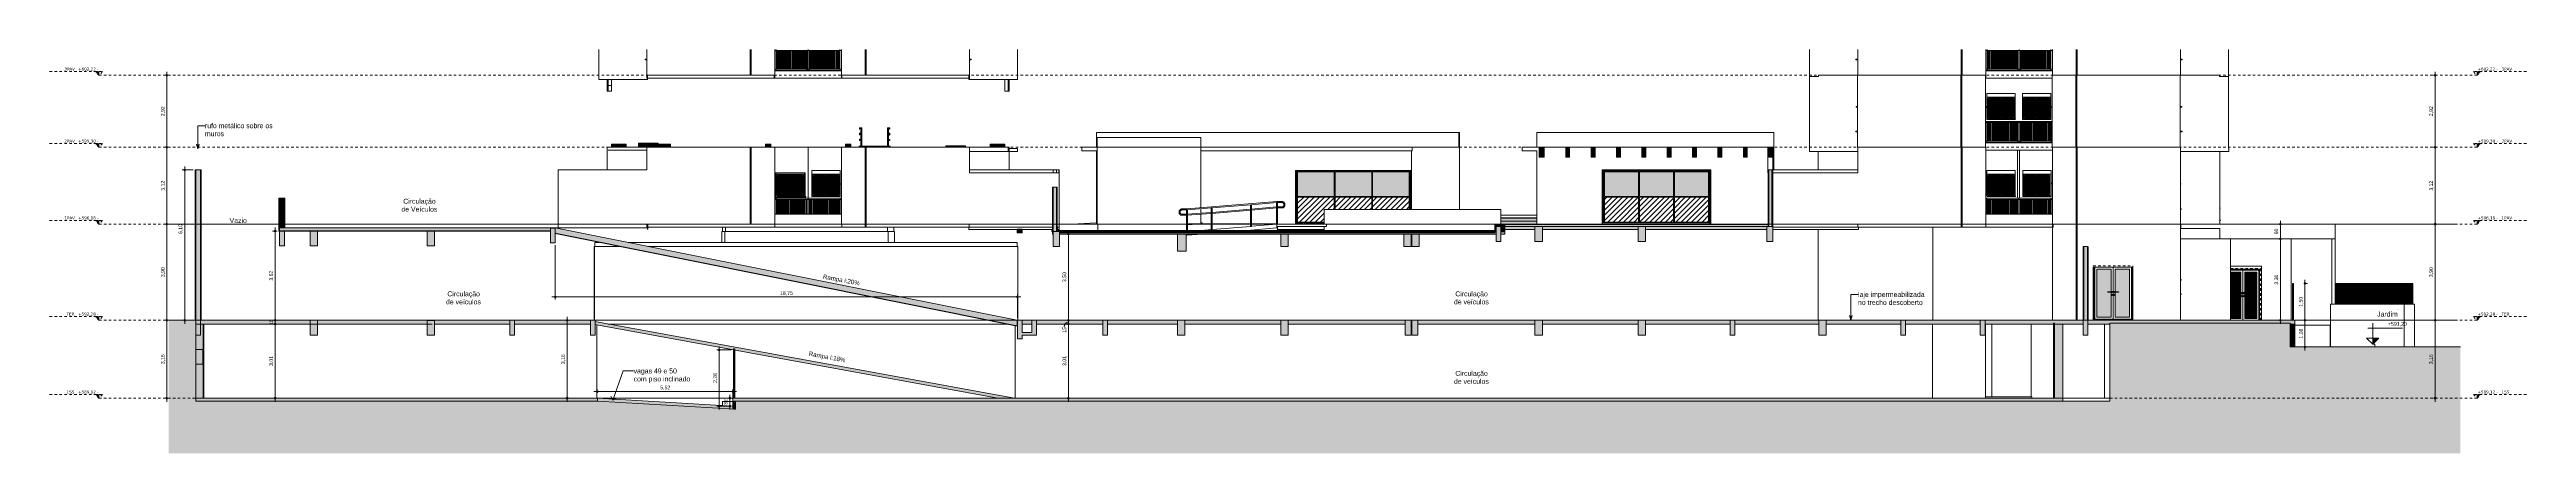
# Model space of a CAD drawing. Header units: metres. Extents: x -96 to 123, y 1 to 648.
# Drawn here: x -96 to 4.5, y 586.9 to 603.3 of the extents above; entities that cross this region are included whole.
import ezdxf

# ---------------------------------------------------------------- set-up
doc = ezdxf.new("R2010")
doc.units = ezdxf.units.M
for name, pattern in [('_Tracejado longo', [0.014288, 0.009525, -0.004763]), ('_Tracejado médio', [0.004, 0.003, -0.001]), ('IMPORT-LINHA_DE_FRONTEIRA', [0.065, 0.025, -0.00375, 0, -0.00375, 0, -0.00375, 0, -0.00375, 0.025, 0])]:
    doc.linetypes.add(name, pattern=pattern)
for name, color, linetype, lineweight in [('A-ANNO-DIMS', 7, 'Continuous', 5), ('A-ANNO-DIMS-100', 7, 'Continuous', 5), ('A-ANNO-TEXT', 7, 'Continuous', 5), ('A-AREA-IDEN', 7, 'Continuous', 5), ('A-DETL', 7, 'Continuous', 5), ('A-DETL-GENF', 7, 'Continuous', 5), ('A-DOOR', 7, 'Continuous', 5), ('A-DOOR-FRAM', 7, 'Continuous', 5), ('A-FLOR-CASE', 7, 'Continuous', 5), ('A-FLOR-HRAL', 7, 'Continuous', 5), ('A-FLOR-LEVL', 7, 'Continuous', 5), ('A-FLOR-OTLN', 7, 'Continuous', 5), ('A-FLOR-PATT', 7, 'Continuous', 20), ('A-FLOR-STRS', 7, 'Continuous', 5), ('A-GENM', 7, 'Continuous', 5), ('A-GLAZ', 7, 'Continuous', 5), ('A-GLAZ-CWMG', 7, 'Continuous', 5), ('A-GLAZ-FRAM', 7, 'Continuous', 5), ('A-WALL', 7, 'Continuous', 5), ('A-WALL-PATT', 7, 'Continuous', 20), ('C-PKNG', 7, 'Continuous', 5), ('Dimensões', 7, 'Continuous', 5), ('DIVISA1', 7, 'Continuous', 5), ('GLEBA4_LOTE_78', 7, 'Continuous', 5), ('I-WALL', 7, 'Continuous', 5), ('MURO1', 7, 'Continuous', 5), ('VERTICE', 7, 'Continuous', 5)]:
    doc.layers.add(name, color=color, linetype=linetype, lineweight=lineweight)
doc.layers.add('LUC-PLA-EP-001-IMP-R00 - Sobreposição RVT_dwg', color=7, linetype='Continuous', lineweight=5, true_color=0x767676)
doc.styles.add('Arial_1', font='arial.ttf', dxfattribs={"height": 0.2})
doc.styles.add('Arial_2', font='arial.ttf', dxfattribs={"height": 0.18})
doc.styles.add('Arial_3', font='arial.ttf', dxfattribs={"height": 0.15})
doc.styles.add('Century Gothic', font='GOTHIC.TTF', dxfattribs={"height": 0.15})
doc.styles.add('Verdana', font='verdana.ttf', dxfattribs={"height": 0.12})
doc.dimstyles.new('PAA_-_Cota_com_linha_-_metros', dxfattribs={"dimscale": 0.3048, "dimtxt": 0.156625, "dimasz": 0.853018, "dimexe": 0.328084, "dimexo": 0.328084, "dimgap": 0.131234, "dimtad": 1, "dimrnd": 0.01, "dimzin": 0, "dimdsep": 46, "dimtxsty": 'Century Gothic', "dimblk1": 'DOTSMALL', "dimblk2": 'DOTSMALL', "dimsah": 1, "dimcen": 0.09, "dimdle": 0.459318, "dimazin": 0, "dimtfac": 1, "dimtdec": 4, "dimtix": 1, "dimtmove": 0, "dimatfit": 3, "dimfxl": 1, "dimtvp": 1, "dimtolj": 1, "dimtzin": 0, "dimarcsym": 2})
doc.dimstyles.new('PAA_-_Cota_com_linha_-_metros_1', dxfattribs={"dimscale": 0.3048, "dimtxt": 0.156625, "dimasz": 0.853018, "dimexe": 0.328084, "dimexo": 0.328084, "dimgap": 0.131234, "dimtad": 1, "dimdec": 0, "dimlfac": 100, "dimdsep": 46, "dimtxsty": 'Century Gothic', "dimblk1": 'DOTSMALL', "dimblk2": 'DOTSMALL', "dimsah": 1, "dimcen": 0.09, "dimdle": 0.459318, "dimazin": 0, "dimtfac": 1, "dimtdec": 4, "dimtix": 1, "dimtmove": 1, "dimatfit": 3, "dimfxl": 1, "dimtvp": 1, "dimtolj": 1, "dimtzin": 0, "dimarcsym": 2})
doc.dimstyles.new('PAA_-_Cota_com_linha_-_metros_2', dxfattribs={"dimscale": 0.3048, "dimtxt": 0.156625, "dimasz": 0.853018, "dimexe": 0.328084, "dimexo": 0.328084, "dimgap": 0.131234, "dimtad": 1, "dimrnd": 0.01, "dimzin": 0, "dimdsep": 46, "dimtxsty": 'Century Gothic', "dimblk1": 'DOTSMALL', "dimblk2": 'DOTSMALL', "dimsah": 1, "dimcen": 0.09, "dimdle": 0.459318, "dimazin": 0, "dimtfac": 1, "dimtdec": 4, "dimtix": 1, "dimtmove": 2, "dimatfit": 3, "dimfxl": 1, "dimtvp": 1, "dimtolj": 1, "dimtzin": 0, "dimarcsym": 2})
doc.dimstyles.new('PAA_-_Cota_com_linha_-_metros_3', dxfattribs={"dimscale": 0.3048, "dimtxt": 0.156625, "dimasz": 0.853018, "dimexe": 0.328084, "dimexo": 0.328084, "dimgap": 0.131234, "dimtad": 1, "dimdec": 0, "dimlfac": 100, "dimdsep": 46, "dimtxsty": 'Century Gothic', "dimblk1": 'DOTSMALL', "dimblk2": 'DOTSMALL', "dimsah": 1, "dimcen": 0.09, "dimdle": 0.459318, "dimazin": 0, "dimtfac": 1, "dimtdec": 4, "dimtix": 1, "dimtmove": 0, "dimatfit": 3, "dimfxl": 1, "dimtvp": 1, "dimtolj": 1, "dimtzin": 0, "dimarcsym": 2})
pattern_1 = [(0, (-45.767, 595.358), (0.4064, 0.00502), [0.03353, -0.27127, 0.03353, -0.27127, -1.626]), (0, (-45.767, 595.358), (0.4064, 0.00502), [-0.6096, 0.03353, -0.57607, 0.03353, -0.27127, -0.7112]), (0, (-45.767, 595.358), (0.4064, 0.00502), [-1.524, 0.03353, -0.16967, 0.03353, -0.47447]), (175.105, (-45.615, 595.361), (-0.291191343, 0.014891664), [0.01683, -0.13613, 0.01683, -0.95191]), (175.105, (-45.615, 595.361), (-0.291191343, 0.014891664), [-0.16978, -0.13613, 0.01683, -0.28909, -0.50986]), (175.105, (-45.615, 595.361), (-0.291191343, 0.014891664), [-0.61183, 0.01683, -0.13613, 0.01683, -0.34008]), (175.105, (-45.615, 595.361), (-0.291191343, 0.014891664), [-0.78161, -0.08515, 0.01683, -0.2381]), (184.895, (-45.564, 595.371), (-0.11521098, -0.01991358), [0.01683, -0.13613, -0.96873]), (184.895, (-45.564, 595.371), (-0.11521098, -0.01991358), [-0.15296, 0.01683, -0.13613, -0.81578]), (184.895, (-45.564, 595.371), (-0.11521098, -0.01991358), [-0.30592, 0.01683, -0.28909, -0.50986]), (184.895, (-45.564, 595.371), (-0.11521098, -0.01991358), [-0.61183, 0.01683, -0.13613, -0.3569]), (184.895, (-45.564, 595.371), (-0.11521098, -0.01991358), [-0.76479, 0.01683, -0.08515, -0.25493]), (184.895, (-45.564, 595.371), (-0.11521098, -0.01991358), [-0.86676, 0.01683, -0.2381])]
pattern_2 = [(0, (-45.767, 596.172), (0.4064, 0.00502), [0.03353, -0.27127, 0.03353, -0.27127, -1.626]), (0, (-45.767, 596.172), (0.4064, 0.00502), [-0.6096, 0.03353, -0.57607, 0.03353, -0.27127, -0.7112]), (0, (-45.767, 596.172), (0.4064, 0.00502), [-1.524, 0.03353, -0.16967, 0.03353, -0.47447]), (175.105, (-45.615, 596.174), (-0.2911913434, 0.014891664), [0.01683, -0.13613, 0.01683, -0.95191]), (175.105, (-45.615, 596.174), (-0.2911913434, 0.014891664), [-0.16978, -0.13613, 0.01683, -0.28909, -0.50986]), (175.105, (-45.615, 596.174), (-0.2911913434, 0.014891664), [-0.61183, 0.01683, -0.13613, 0.01683, -0.34008]), (175.105, (-45.615, 596.174), (-0.2911913434, 0.014891664), [-0.78161, -0.08515, 0.01683, -0.2381]), (184.895, (-45.564, 596.184), (-0.1152109784, -0.01991358), [0.01683, -0.13613, -0.96873]), (184.895, (-45.564, 596.184), (-0.1152109784, -0.01991358), [-0.15296, 0.01683, -0.13613, -0.81578]), (184.895, (-45.564, 596.184), (-0.1152109784, -0.01991358), [-0.30592, 0.01683, -0.28909, -0.50986]), (184.895, (-45.564, 596.184), (-0.1152109784, -0.01991358), [-0.61183, 0.01683, -0.13613, -0.3569]), (184.895, (-45.564, 596.184), (-0.1152109784, -0.01991358), [-0.76479, 0.01683, -0.08515, -0.25493]), (184.895, (-45.564, 596.184), (-0.1152109784, -0.01991358), [-0.86676, 0.01683, -0.2381])]
pattern_3 = [(45, (-45.716, 618.273), (0, 0.21552615), [0.00718, -0.10417, 0.00335, -0.10082]), (45, (-45.705, 618.268), (0, 0.21552615), [0.00718, -0.10417, 0.00335, -0.10082]), (337.5, (-45.711, 618.278), (1.7e-06, -0.2155266), [0.0127, -0.07613, 0.00335, -0.07264]), (337.5, (-45.716, 618.273), (1.7e-06, -0.2155266), [0.0127, -0.07613, 0.00335, -0.07264]), (60, (-45.767, 618.222), (-0.10160315, 0.1759782), [0.00953, -0.09684, 0.00335, -0.09348]), (120, (-45.767, 618.222), (-0.20320315, -1.8e-06), [0.00953, -0.09684, 0.00335, -0.09348]), (0, (-45.772, 618.231), (0.1016, 0.17598), [0.00953, -0.09684, 0.00335, -0.09348])]
pattern_4 = [(0, (-45.767, 618.222), (0.8128, 0.2032), [0.03353, -0.57607, 0.03353, -0.57607, -3.251]), (0, (-45.767, 618.222), (0.8128, 0.2032), [-1.219, 0.03353, -1.186, 0.03353, -0.57607, -1.422]), (0, (-45.767, 618.222), (0.8128, 0.2032), [-3.048, 0.03353, -0.37287, 0.03353, -0.98247]), (120, (-45.462, 618.324), (-0.5823764, 0.6023054), [0.03353, -0.57607, 0.03353, -0.57607, -3.251]), (120, (-45.462, 618.324), (-0.5823764, 0.6023054), [-1.219, 0.03353, -1.186, 0.03353, -0.57607, -1.422]), (120, (-45.462, 618.324), (-0.5823764, 0.6023054), [-3.048, 0.03353, -0.37287, 0.03353, -0.98247]), (240, (-45.361, 618.73), (-0.2304236, -0.8055054), [0.03353, -0.57607, 0.03353, -0.57607, -3.251]), (240, (-45.361, 618.73), (-0.2304236, -0.8055054), [-1.219, 0.03353, -1.186, 0.03353, -0.57607, -1.422]), (240, (-45.361, 618.73), (-0.2304236, -0.8055054), [-3.048, 0.03353, -0.37287, 0.03353, -0.98247])]
pattern_5 = [(45, (-45.767, 618.222), (-0.106066, 0.106066), [])]
pattern_6 = [(45, (-45.767, 618.222), (-0.2514472, 0.2514472), []), (45, (-45.767, 618.603), (-0.2514472, 0.2514472), [])]

# ---------------------------------------------------------------- blocks, each defined once
blk = doc.blocks.new('xok - porta - giro vidro dupla - 1_67 x 2_1-3962869-Section 1')
at = {"layer": 'A-DOOR', "true_color": 0xe6e6e6}
h = blk.add_hatch(color=254, dxfattribs=at)
h.paths.add_polyline_path([(-12.89, 592.41), (-12.3, 592.41), (-12.3, 593.42), (-12.44, 593.42), (-12.44, 593.42), (-12.44, 593.42), (-12.45, 593.42), (-12.46, 593.42), (-12.46, 593.44), (-12.45, 593.44), (-12.45, 593.44), (-12.45, 593.44), (-12.44, 593.44), (-12.43, 593.44), (-12.43, 593.44), (-12.3, 593.44), (-12.3, 594.35), (-12.89, 594.35), (-12.89, 592.43)])
h.paths.add_polyline_path([(-12.44, 593.42), (-12.44, 593.42), (-12.44, 593.42)])
h.paths.add_polyline_path([(-12.45, 593.42), (-12.45, 593.42), (-12.45, 593.42)])
h = blk.add_hatch(color=254, dxfattribs=at)
h.paths.add_polyline_path([(-12.13, 592.41), (-11.56, 592.41), (-11.56, 594.35), (-12.14, 594.35), (-12.14, 593.44), (-12, 593.44), (-11.99, 593.44), (-11.99, 593.42), (-12, 593.42), (-12, 593.42), (-12, 593.42), (-12.01, 593.42), (-12.01, 593.42), (-12.02, 593.42), (-12.14, 593.42), (-12.14, 592.41)])
h.paths.add_polyline_path([(-12, 593.42), (-12, 593.42), (-12, 593.42)])
at = {"layer": 'A-DOOR', "linetype": '_Tracejado médio'}
for p, q in [((-13.03, 592.28), (-13.03, 594.49)), ((-13.03, 594.49), (-11.42, 594.49)), ((-11.42, 594.49), (-11.42, 592.28))]:
    blk.add_line(p, q, dxfattribs=at)
at = {"layer": 'A-DOOR'}
for p, q in [((-12.29, 593.44), (-12.43, 593.44)), ((-12.43, 593.42), (-12.29, 593.42)), ((-12.02, 593.44), (-12.16, 593.44)), ((-12.16, 593.42), (-12.02, 593.42))]:
    blk.add_line(p, q, dxfattribs=at)
at = {"layer": 'A-DOOR', "flags": 128}
for points in [[(-12.43, 593.44), (-12.43, 593.44), (-12.43, 593.44), (-12.43, 593.44), (-12.43, 593.44), (-12.43, 593.44), (-12.43, 593.44), (-12.43, 593.44), (-12.43, 593.44), (-12.43, 593.44), (-12.44, 593.44), (-12.44, 593.44), (-12.44, 593.44), (-12.44, 593.44), (-12.44, 593.44), (-12.44, 593.44), (-12.44, 593.44), (-12.44, 593.44), (-12.44, 593.44), (-12.44, 593.44), (-12.44, 593.44), (-12.44, 593.44), (-12.44, 593.44), (-12.44, 593.44), (-12.44, 593.44), (-12.44, 593.44), (-12.44, 593.44), (-12.44, 593.44), (-12.44, 593.44), (-12.44, 593.44), (-12.44, 593.44), (-12.44, 593.44), (-12.44, 593.44), (-12.44, 593.44), (-12.44, 593.44), (-12.44, 593.44), (-12.44, 593.44), (-12.44, 593.44), (-12.44, 593.44), (-12.44, 593.44)], [(-12.44, 593.42), (-12.44, 593.42), (-12.44, 593.42), (-12.44, 593.42), (-12.44, 593.42), (-12.44, 593.42), (-12.44, 593.42), (-12.44, 593.42), (-12.44, 593.42), (-12.44, 593.42), (-12.44, 593.42), (-12.44, 593.42), (-12.44, 593.42), (-12.44, 593.42), (-12.44, 593.42), (-12.44, 593.42), (-12.44, 593.42), (-12.44, 593.42), (-12.44, 593.42), (-12.44, 593.42), (-12.44, 593.42), (-12.44, 593.42), (-12.44, 593.42), (-12.44, 593.42), (-12.44, 593.42), (-12.44, 593.42), (-12.44, 593.42), (-12.44, 593.42), (-12.44, 593.42), (-12.44, 593.42), (-12.44, 593.42), (-12.43, 593.42), (-12.43, 593.42), (-12.43, 593.42), (-12.43, 593.42), (-12.43, 593.42), (-12.43, 593.42), (-12.43, 593.42), (-12.43, 593.42), (-12.43, 593.42), (-12.43, 593.42)], [(-12.28, 593.44), (-12.28, 593.44), (-12.28, 593.44), (-12.28, 593.44), (-12.28, 593.44), (-12.28, 593.44), (-12.28, 593.44), (-12.28, 593.44), (-12.28, 593.44), (-12.28, 593.44), (-12.28, 593.44), (-12.28, 593.44), (-12.28, 593.44), (-12.28, 593.44), (-12.28, 593.44), (-12.28, 593.44), (-12.28, 593.44), (-12.28, 593.44), (-12.28, 593.44), (-12.28, 593.44), (-12.28, 593.44), (-12.28, 593.44), (-12.28, 593.44), (-12.28, 593.44), (-12.28, 593.44), (-12.28, 593.44), (-12.28, 593.44), (-12.28, 593.44), (-12.28, 593.44), (-12.28, 593.44), (-12.28, 593.44), (-12.28, 593.44), (-12.29, 593.44), (-12.29, 593.44), (-12.29, 593.44), (-12.29, 593.44), (-12.29, 593.44), (-12.29, 593.44), (-12.29, 593.44), (-12.29, 593.44), (-12.29, 593.44)], [(-12.29, 593.42), (-12.29, 593.42), (-12.29, 593.42), (-12.29, 593.42), (-12.29, 593.42), (-12.29, 593.42), (-12.29, 593.42), (-12.29, 593.42), (-12.28, 593.42), (-12.28, 593.42), (-12.28, 593.42), (-12.28, 593.42), (-12.28, 593.42), (-12.28, 593.42), (-12.28, 593.42), (-12.28, 593.42), (-12.28, 593.42), (-12.28, 593.42), (-12.28, 593.42), (-12.28, 593.42), (-12.28, 593.42), (-12.28, 593.42), (-12.28, 593.42), (-12.28, 593.42), (-12.28, 593.42), (-12.28, 593.42), (-12.28, 593.42), (-12.28, 593.42), (-12.28, 593.42), (-12.28, 593.42), (-12.28, 593.42), (-12.28, 593.42), (-12.28, 593.42), (-12.28, 593.42), (-12.28, 593.42), (-12.28, 593.42), (-12.28, 593.42), (-12.28, 593.42), (-12.28, 593.42), (-12.28, 593.42)], [(-12.16, 593.44), (-12.16, 593.44), (-12.16, 593.44), (-12.16, 593.44), (-12.16, 593.44), (-12.16, 593.44), (-12.16, 593.44), (-12.16, 593.44), (-12.16, 593.44), (-12.16, 593.44), (-12.17, 593.44), (-12.17, 593.44), (-12.17, 593.44), (-12.17, 593.44), (-12.17, 593.44), (-12.17, 593.44), (-12.17, 593.44), (-12.17, 593.44), (-12.17, 593.44), (-12.17, 593.44), (-12.17, 593.44), (-12.17, 593.44), (-12.17, 593.44), (-12.17, 593.44), (-12.17, 593.44), (-12.17, 593.44), (-12.17, 593.44), (-12.17, 593.44), (-12.17, 593.44), (-12.17, 593.44), (-12.17, 593.44), (-12.17, 593.44), (-12.17, 593.44), (-12.17, 593.44), (-12.17, 593.44), (-12.17, 593.44), (-12.17, 593.44), (-12.17, 593.44), (-12.17, 593.44), (-12.17, 593.44)], [(-12.17, 593.42), (-12.17, 593.42), (-12.17, 593.42), (-12.17, 593.42), (-12.17, 593.42), (-12.17, 593.42), (-12.17, 593.42), (-12.17, 593.42), (-12.17, 593.42), (-12.17, 593.42), (-12.17, 593.42), (-12.17, 593.42), (-12.17, 593.42), (-12.17, 593.42), (-12.17, 593.42), (-12.17, 593.42), (-12.17, 593.42), (-12.17, 593.42), (-12.17, 593.42), (-12.17, 593.42), (-12.17, 593.42), (-12.17, 593.42), (-12.17, 593.42), (-12.17, 593.42), (-12.17, 593.42), (-12.17, 593.42), (-12.17, 593.42), (-12.17, 593.42), (-12.17, 593.42), (-12.17, 593.42), (-12.17, 593.42), (-12.16, 593.42), (-12.16, 593.42), (-12.16, 593.42), (-12.16, 593.42), (-12.16, 593.42), (-12.16, 593.42), (-12.16, 593.42), (-12.16, 593.42), (-12.16, 593.42), (-12.16, 593.42)], [(-12.01, 593.44), (-12.01, 593.44), (-12.01, 593.44), (-12.01, 593.44), (-12.01, 593.44), (-12.01, 593.44), (-12.01, 593.44), (-12.01, 593.44), (-12.01, 593.44), (-12.01, 593.44), (-12.01, 593.44), (-12.01, 593.44), (-12.01, 593.44), (-12.01, 593.44), (-12.01, 593.44), (-12.01, 593.44), (-12.01, 593.44), (-12.01, 593.44), (-12.01, 593.44), (-12.01, 593.44), (-12.01, 593.44), (-12.01, 593.44), (-12.01, 593.44), (-12.01, 593.44), (-12.01, 593.44), (-12.01, 593.44), (-12.01, 593.44), (-12.01, 593.44), (-12.01, 593.44), (-12.01, 593.44), (-12.01, 593.44), (-12.01, 593.44), (-12.02, 593.44), (-12.02, 593.44), (-12.02, 593.44), (-12.02, 593.44), (-12.02, 593.44), (-12.02, 593.44), (-12.02, 593.44), (-12.02, 593.44), (-12.02, 593.44)], [(-12.02, 593.42), (-12.02, 593.42), (-12.02, 593.42), (-12.02, 593.42), (-12.02, 593.42), (-12.02, 593.42), (-12.02, 593.42), (-12.02, 593.42), (-12.01, 593.42), (-12.01, 593.42), (-12.01, 593.42), (-12.01, 593.42), (-12.01, 593.42), (-12.01, 593.42), (-12.01, 593.42), (-12.01, 593.42), (-12.01, 593.42), (-12.01, 593.42), (-12.01, 593.42), (-12.01, 593.42), (-12.01, 593.42), (-12.01, 593.42), (-12.01, 593.42), (-12.01, 593.42), (-12.01, 593.42), (-12.01, 593.42), (-12.01, 593.42), (-12.01, 593.42), (-12.01, 593.42), (-12.01, 593.42), (-12.01, 593.42), (-12.01, 593.42), (-12.01, 593.42), (-12.01, 593.42), (-12.01, 593.42), (-12.01, 593.42), (-12.01, 593.42), (-12.01, 593.42), (-12.01, 593.42), (-12.01, 593.42)]]:
    blk.add_lwpolyline(points, dxfattribs=at)
at = {"layer": 'A-DOOR'}
for centre, radius, start, end in [((-12.44, 593.43), 0.012, 150, 180), ((-12.44, 593.43), 0.012, 180, 210), ((-12.44, 593.43), 0.012, 105, 120), ((-12.44, 593.43), 0.012, 240, 255), ((-12.28, 593.43), 0.025, 0, 150), ((-12.28, 593.43), 0.025, 210, 0), ((-12.28, 593.31), 0.025, 0, 180), ((-12.28, 593.31), 0.025, 180, 0), ((-12.28, 593.43), 0.012, 60, 75), ((-12.28, 593.43), 0.012, 285, 300), ((-12.28, 593.43), 0.012, 0, 30), ((-12.28, 593.43), 0.012, 330, 0), ((-12.17, 593.43), 0.025, 30, 180), ((-12.17, 593.43), 0.025, 180, 330), ((-12.17, 593.31), 0.025, 0, 180), ((-12.17, 593.31), 0.025, 180, 360), ((-12.17, 593.43), 0.012, 150, 180), ((-12.17, 593.43), 0.012, 180, 210), ((-12.17, 593.43), 0.012, 105, 120), ((-12.17, 593.43), 0.012, 240, 255), ((-12.01, 593.43), 0.012, 60, 75), ((-12.01, 593.43), 0.012, 285, 300), ((-12.01, 593.43), 0.012, 0, 30), ((-12.01, 593.43), 0.012, 330, 0)]:
    blk.add_arc(centre, radius, start, end, dxfattribs=at)
at = {"layer": 'A-DOOR-FRAM'}
for p, q in [((-13, 592.33), (-13, 594.43)), ((-12.97, 594.43), (-12.97, 592.33)), ((-12.89, 594.35), (-12.3, 594.35)), ((-12.89, 594.35), (-12.89, 592.41)), ((-12.3, 593.44), (-12.3, 594.35)), ((-12.22, 592.33), (-12.22, 594.43)), ((-12.22, 594.43), (-12.22, 592.33)), ((-12.14, 594.35), (-11.56, 594.35)), ((-12.14, 594.35), (-12.14, 593.44)), ((-11.56, 592.41), (-11.56, 594.35)), ((-11.48, 592.33), (-11.48, 594.43)), ((-11.45, 594.43), (-11.45, 592.33)), ((-12.3, 592.41), (-12.3, 593.42)), ((-12.14, 593.42), (-12.14, 592.41)), ((-12.89, 592.41), (-12.3, 592.41)), ((-12.14, 592.41), (-11.56, 592.41))]:
    blk.add_line(p, q, dxfattribs=at)
blk = doc.blocks.new('xok - vaga carro - 2_5 x 5_0 m-2137348-Section 1')
at = {"layer": 'C-PKNG'}
for p, q in [((-50.2, 592.28), (-50.7, 592.28)), ((-46.01, 592.28), (-49.9, 592.28)), ((-45.7, 592.28), (-45.71, 592.28))]:
    blk.add_line(p, q, dxfattribs=at)
blk = doc.blocks.new('xok - vaga carro - 2_5 x 5_0 m-V1-Section 1')
at = {"layer": 'C-PKNG'}
for p, q in [((-40.96, 592.28), (-45.7, 592.28)), ((-40.7, 592.28), (-40.71, 592.28))]:
    blk.add_line(p, q, dxfattribs=at)
blk = doc.blocks.new('xok - vaga carro - 2_5 x 5_0 m-V2-Section 1')
at = {"layer": 'C-PKNG'}
for p, q in [((-40.69, 592.28), (-40.7, 592.28)), ((-35.7, 592.28), (-40.44, 592.28))]:
    blk.add_line(p, q, dxfattribs=at)
blk = doc.blocks.new('xok - vaga carro - 2_5 x 5_0 m-V3-Section 1')
at = {"layer": 'C-PKNG'}
for p, q in [((-35.69, 592.28), (-35.7, 592.28)), ((-31.5, 592.28), (-35.39, 592.28)), ((-30.7, 592.28), (-31.2, 592.28))]:
    blk.add_line(p, q, dxfattribs=at)
blk = doc.blocks.new('xok - vaga carro - 2_5 x 5_0 m-V4-Section 1')
at = {"layer": 'C-PKNG'}
for p, q in [((-24.16, 592.28), (-24.7, 592.28)), ((-20.84, 592.28), (-23.87, 592.28)), ((-19.7, 592.28), (-20.65, 592.28))]:
    blk.add_line(p, q, dxfattribs=at)
blk = doc.blocks.new('xok - vaga carro - 2_5 x 5_0 m-V5-Section 1')
at = {"layer": 'C-PKNG'}
for p, q in [((-17.62, 592.28), (-19.7, 592.28)), ((-14.7, 592.28), (-17.43, 592.28))]:
    blk.add_line(p, q, dxfattribs=at)
blk = doc.blocks.new('xok - vaga carro - 2_5 x 5_0 m-V6-Section 1')
at = {"layer": 'C-PKNG'}
for p, q in [((-85.39, 592.28), (-89.73, 592.28)), ((-84.73, 592.28), (-85.09, 592.28))]:
    blk.add_line(p, q, dxfattribs=at)
blk = doc.blocks.new('xok - vaga carro - 2_5 x 5_0 m-V7-Section 1')
at = {"layer": 'C-PKNG'}
blk.add_line((-79.73, 592.28), (-84.73, 592.28), dxfattribs=at)
blk = doc.blocks.new('xok - porta - correr multifolhas com trava - 4770 x 2240 - 3fls 2-3912925-Section 1')
at = {"layer": 'A-DOOR', "true_color": 0xe6e6e6}
for points in [[(-45.32, 597.31), (-43.83, 597.31), (-43.83, 598.3), (-45.32, 598.3), (-45.32, 598.17)], [(-43.8, 597.31), (-42.31, 597.31), (-42.31, 598.3), (-43.8, 598.3), (-43.8, 597.31)], [(-42.28, 597.31), (-40.79, 597.31), (-40.79, 598.3), (-42.28, 598.3), (-42.28, 597.31)]]:
    blk.add_hatch(color=254, dxfattribs=at).paths.add_polyline_path(points)
at = {"layer": 'A-DOOR-FRAM', "true_color": 0x808080}
h = blk.add_hatch(dxfattribs=at)
h.set_pattern_fill('FP_1', color=8, style=0, pattern_type=2)
h.set_pattern_definition(pattern_5)
h.paths.add_polyline_path([(-44.25, 596.26), (-44.24, 596.26), (-44.24, 596.78), (-43.83, 596.78), (-43.83, 597.28), (-45.32, 597.28), (-45.32, 596.26)])
h = blk.add_hatch(dxfattribs=at)
h.set_pattern_fill('FP_1', color=8, style=0, pattern_type=2)
h.set_pattern_definition(pattern_5)
h.paths.add_polyline_path([(-42.31, 596.78), (-42.31, 597.28), (-43.8, 597.28), (-43.8, 596.78), (-42.73, 596.78)])
h = blk.add_hatch(dxfattribs=at)
h.set_pattern_fill('FP_1', color=8, style=0, pattern_type=2)
h.set_pattern_definition(pattern_5)
h.paths.add_polyline_path([(-40.79, 596.78), (-40.79, 597.28), (-42.28, 597.28), (-42.28, 596.78), (-41.21, 596.78)])
at = {"layer": 'A-DOOR-FRAM'}
for p, q in [((-45.38, 596.23), (-45.38, 598.36)), ((-45.35, 598.33), (-45.35, 596.23)), ((-45.35, 598.33), (-40.76, 598.33)), ((-45.32, 598.3), (-43.83, 598.3)), ((-45.32, 598.3), (-45.32, 597.31)), ((-43.83, 596.78), (-43.83, 598.33)), ((-43.8, 598.3), (-42.31, 598.3)), ((-43.8, 598.3), (-43.8, 597.31)), ((-42.31, 596.78), (-42.31, 598.33)), ((-42.28, 598.3), (-40.79, 598.3)), ((-42.28, 598.3), (-42.28, 597.31)), ((-40.79, 598.3), (-40.79, 597.31)), ((-40.76, 596.78), (-40.76, 598.33)), ((-40.73, 598.36), (-40.73, 596.78)), ((-43.83, 597.31), (-45.32, 597.31)), ((-45.32, 596.26), (-45.32, 597.28)), ((-45.32, 597.28), (-43.83, 597.28)), ((-42.31, 597.31), (-43.8, 597.31)), ((-43.8, 596.78), (-43.8, 597.28)), ((-43.8, 597.28), (-42.31, 597.28)), ((-40.79, 597.31), (-42.28, 597.31)), ((-42.28, 596.78), (-42.28, 597.28)), ((-42.28, 597.28), (-40.79, 597.28)), ((-40.79, 596.78), (-40.79, 597.28)), ((-45.35, 596.23), (-45.38, 596.23)), ((-45.32, 596.26), (-44.24, 596.26))]:
    blk.add_line(p, q, dxfattribs=at)
blk = doc.blocks.new('xok - porta - correr multifolhas com trava - 4470 x 2240 - 3fls-3911911-Section 1')
at = {"layer": 'A-DOOR', "true_color": 0xe6e6e6}
for points in [[(-32.87, 597.31), (-31.48, 597.31), (-31.48, 598.3), (-32.87, 598.3), (-32.87, 598.17)], [(-30.06, 597.31), (-30.06, 598.3), (-31.45, 598.3), (-31.45, 597.31), (-30.06, 597.31)], [(-30.03, 597.31), (-28.64, 597.31), (-28.64, 598.3), (-30.03, 598.3), (-30.03, 597.53)]]:
    blk.add_hatch(color=254, dxfattribs=at).paths.add_polyline_path(points)
at = {"layer": 'A-DOOR-FRAM', "true_color": 0x808080}
h = blk.add_hatch(dxfattribs=at)
h.set_pattern_fill('FP_1', color=8, style=0, pattern_type=2)
h.set_pattern_definition(pattern_5)
h.paths.add_polyline_path([(-32.87, 596.26), (-31.48, 596.26), (-31.48, 597.28), (-32.87, 597.28), (-32.87, 596.89)])
h = blk.add_hatch(dxfattribs=at)
h.set_pattern_fill('FP_1', color=8, style=0, pattern_type=2)
h.set_pattern_definition(pattern_5)
h.paths.add_polyline_path([(-31.45, 596.26), (-30.06, 596.26), (-30.06, 597.28), (-31.45, 597.28), (-31.45, 596.89)])
h = blk.add_hatch(dxfattribs=at)
h.set_pattern_fill('FP_1', color=8, style=0, pattern_type=2)
h.set_pattern_definition(pattern_5)
h.paths.add_polyline_path([(-29.04, 596.26), (-28.64, 596.26), (-28.64, 597.28), (-30.03, 597.28), (-30.03, 596.26), (-29.23, 596.26)])
at = {"layer": 'A-DOOR-FRAM'}
for p, q in [((-28.58, 598.36), (-32.93, 598.36)), ((-32.93, 596.23), (-32.93, 598.36)), ((-32.9, 598.33), (-32.9, 596.23)), ((-32.9, 598.33), (-28.61, 598.33)), ((-32.87, 598.3), (-31.48, 598.3)), ((-32.87, 598.3), (-32.87, 597.31)), ((-31.48, 596.23), (-31.48, 598.33)), ((-31.45, 598.3), (-30.06, 598.3)), ((-31.45, 598.3), (-31.45, 597.31)), ((-30.06, 596.23), (-30.06, 598.33)), ((-30.03, 598.3), (-28.64, 598.3)), ((-30.03, 598.3), (-30.03, 597.31)), ((-28.64, 598.3), (-28.64, 597.31)), ((-28.61, 596.23), (-28.61, 598.33)), ((-28.58, 598.36), (-28.58, 596.23)), ((-31.48, 597.31), (-32.87, 597.31)), ((-32.87, 596.26), (-32.87, 597.28)), ((-32.87, 597.28), (-31.48, 597.28)), ((-30.06, 597.31), (-31.45, 597.31)), ((-31.45, 596.26), (-31.45, 597.28)), ((-31.45, 597.28), (-30.06, 597.28)), ((-28.64, 597.31), (-30.03, 597.31)), ((-30.03, 596.26), (-30.03, 597.28)), ((-30.03, 597.28), (-28.64, 597.28)), ((-28.64, 596.26), (-28.64, 597.28)), ((-32.87, 596.26), (-31.48, 596.26)), ((-31.45, 596.26), (-30.06, 596.26)), ((-30.03, 596.26), (-28.64, 596.26))]:
    blk.add_line(p, q, dxfattribs=at)
blk = doc.blocks.new('Montante retangular - 50 x 50mm-2200523-Section 1')
at = {"layer": 'A-GLAZ-CWMG', "true_color": 0xe5e5e5}
blk.add_hatch(color=254, dxfattribs=at).paths.add_polyline_path([(-0.7, 593.78), (-0.7, 593.78), (-0.73, 593.78)])
at = {"layer": 'A-GLAZ-CWMG'}
blk.add_line((-0.7, 593.78), (-0.73, 593.78), dxfattribs=at)
blk = doc.blocks.new('Montante retangular - 50 x 50mm-V8-Section 1')
at = {"layer": 'A-GLAZ-CWMG', "true_color": 0xe5e5e5}
h = blk.add_hatch(color=254, dxfattribs=at)
h.paths.add_polyline_path([(-1.33, 593.78), (-1.33, 593.78), (-1.35, 593.78)])
h.paths.add_polyline_path([(-0.74, 593.78), (-0.74, 593.78), (-0.75, 593.78)])
blk.add_hatch(color=254, dxfattribs=at).paths.add_polyline_path([(-0.73, 593.78), (-0.73, 593.78), (-0.74, 593.78)])
at = {"layer": 'A-GLAZ-CWMG'}
for p, q in [((-1.33, 593.78), (-1.35, 593.78)), ((-0.74, 593.78), (-0.75, 593.78)), ((-0.73, 593.78), (-0.74, 593.78))]:
    blk.add_line(p, q, dxfattribs=at)
blk = doc.blocks.new('Montante retangular - 50 x 50mm-V9-Section 1')
at = {"layer": 'A-GLAZ-CWMG', "true_color": 0xe5e5e5}
for points in [[(-1.35, 593.78), (-1.35, 593.78), (-1.36, 593.78)], [(-1.36, 593.78), (-1.36, 593.78), (-1.36, 593.78)]]:
    blk.add_hatch(color=254, dxfattribs=at).paths.add_polyline_path(points)
at = {"layer": 'A-GLAZ-CWMG'}
for p, q in [((-1.36, 593.78), (-1.38, 593.78)), ((-1.35, 593.78), (-1.36, 593.78))]:
    blk.add_line(p, q, dxfattribs=at)
blk = doc.blocks.new('Montante retangular - 30 x 30mm-2200525-Section 1')
at = {"layer": 'A-GLAZ-CWMG', "true_color": 0xe5e5e5}
blk.add_hatch(color=254, dxfattribs=at).paths.add_polyline_path([(-0.11, 592.97), (-0.11, 592.97), (-0.11, 592.97)])
blk = doc.blocks.new('Montante retangular - 50 x 50mm-2201290-Section 1')
at = {"layer": 'A-GLAZ-CWMG', "true_color": 0xe5e5e5}
blk.add_hatch(color=254, dxfattribs=at).paths.add_polyline_path([(-0.68, 592.94), (-0.68, 592.96), (-0.7, 592.96), (-0.7, 592.94)])
at = {"layer": 'A-GLAZ-CWMG'}
blk.add_line((-0.68, 592.96), (-0.68, 592.94), dxfattribs=at)
blk = doc.blocks.new('Montante retangular - 50 x 50mm-V10-Section 1')
at = {"layer": 'A-GLAZ-CWMG', "true_color": 0xe5e5e5}
blk.add_hatch(color=254, dxfattribs=at).paths.add_polyline_path([(-1.3, 592.94), (-1.3, 592.96), (-1.33, 592.96), (-1.33, 592.94), (-1.3, 592.94)])
at = {"layer": 'A-GLAZ-CWMG'}
blk.add_line((-1.3, 592.96), (-1.3, 592.94), dxfattribs=at)
blk = doc.blocks.new('Montante retangular - 50 x 50mm-V11-Section 1')
at = {"layer": 'A-GLAZ-CWMG', "true_color": 0xe5e5e5}
blk.add_hatch(color=254, dxfattribs=at).paths.add_polyline_path([(-0.68, 592.99), (-0.68, 593.01), (-0.7, 593.01), (-0.7, 592.99)])
at = {"layer": 'A-GLAZ-CWMG'}
blk.add_line((-0.68, 593.01), (-0.68, 592.99), dxfattribs=at)
blk = doc.blocks.new('Montante retangular - 50 x 50mm-V12-Section 1')
at = {"layer": 'A-GLAZ-CWMG', "true_color": 0xe5e5e5}
blk.add_hatch(color=254, dxfattribs=at).paths.add_polyline_path([(-1.3, 592.99), (-1.3, 592.99), (-1.3, 593.01), (-1.33, 593.01), (-1.33, 592.99)])
at = {"layer": 'A-GLAZ-CWMG'}
blk.add_line((-1.3, 593.01), (-1.3, 592.99), dxfattribs=at)
blk = doc.blocks.new('Montante retangular - 50 x 50mm-2201411-Section 1')
at = {"layer": 'A-GLAZ-CWMG', "true_color": 0xe5e5e5}
blk.add_hatch(color=254, dxfattribs=at).paths.add_polyline_path([(-0.08, 593.69), (-0.06, 593.69), (-0.06, 593.78), (-0.08, 593.78), (-0.08, 593.71)])
at = {"layer": 'A-GLAZ-CWMG'}
for p, q in [((-0.08, 593.78), (-0.06, 593.78)), ((-0.06, 593.78), (-0.06, 593.69))]:
    blk.add_line(p, q, dxfattribs=at)
blk = doc.blocks.new('Montante retangular - 50 x 50mm-2201299-Section 1')
at = {"layer": 'A-GLAZ-CWMG', "true_color": 0xe5e5e5}
blk.add_hatch(color=254, dxfattribs=at).paths.add_polyline_path([(-0.06, 592.94), (-0.06, 592.94), (-0.06, 592.97), (-0.08, 592.97), (-0.08, 592.94), (-0.06, 592.94)])
at = {"layer": 'A-GLAZ-CWMG'}
blk.add_line((-0.06, 592.97), (-0.06, 592.94), dxfattribs=at)
blk = doc.blocks.new('Montante retangular - 50 x 50mm-V13-Section 1')
at = {"layer": 'A-GLAZ-CWMG', "true_color": 0xe5e5e5}
blk.add_hatch(color=254, dxfattribs=at).paths.add_polyline_path([(-0.08, 592.97), (-0.06, 592.97), (-0.06, 593.03), (-0.08, 593.03)])
at = {"layer": 'A-GLAZ-CWMG'}
blk.add_line((-0.06, 593.03), (-0.06, 592.97), dxfattribs=at)
blk = doc.blocks.new('Montante retangular - 50 x 50mm-2201410-Section 1')
at = {"layer": 'A-GLAZ-CWMG', "true_color": 0xe5e5e5}
blk.add_hatch(color=254, dxfattribs=at).paths.add_polyline_path([(-0.68, 593.7), (-0.68, 593.73), (-0.7, 593.73), (-0.7, 593.7)])
at = {"layer": 'A-GLAZ-CWMG'}
blk.add_line((-0.68, 593.73), (-0.68, 593.7), dxfattribs=at)
blk = doc.blocks.new('Montante retangular - 50 x 50mm-V14-Section 1')
at = {"layer": 'A-GLAZ-CWMG', "true_color": 0xe5e5e5}
blk.add_hatch(color=254, dxfattribs=at).paths.add_polyline_path([(-1.3, 593.7), (-1.3, 593.7), (-1.3, 593.73), (-1.33, 593.73), (-1.33, 593.7)])
at = {"layer": 'A-GLAZ-CWMG'}
blk.add_line((-1.3, 593.73), (-1.3, 593.7), dxfattribs=at)
blk = doc.blocks.new('xok - vaga carro - 2_5 x 5_0 m-V15-Section 1')
at = {"layer": 'C-PKNG'}
for p, q in [((-81.44, 596.18), (-86.44, 596.18)), ((-86.41, 596.18), (-81.44, 596.18))]:
    blk.add_line(p, q, dxfattribs=at)
blk = doc.blocks.new('xok - vaga carro - 2_5 x 5_0 m-V16-Section 1')
at = {"layer": 'C-PKNG'}
for p, q in [((-86.41, 596.18), (-81.44, 596.18)), ((-81.44, 596.18), (-86.41, 596.18))]:
    blk.add_line(p, q, dxfattribs=at)
blk = doc.blocks.new('xok - vaga carro - 2_5 x 5_0 m-V17-Section 1')
at = {"layer": 'C-PKNG'}
blk.add_line((-81.44, 596.18), (-86.41, 596.18), dxfattribs=at)
blk = doc.blocks.new('xok - janela de correr multipla com persiana - 121 x 111-4103295-Section 1')
at = {"layer": 'A-GLAZ', "true_color": 0xe6e6e6}
for points in [[(-64.48, 597.41), (-64.47, 597.41), (-64.47, 598.13), (-64.95, 598.13), (-64.95, 597.41), (-64.58, 597.41)], [(-64.43, 597.41), (-63.96, 597.41), (-63.96, 598.13), (-64.43, 598.13), (-64.43, 597.53)]]:
    blk.add_hatch(color=254, dxfattribs=at).paths.add_polyline_path(points)
at = {"layer": 'A-GLAZ-FRAM'}
for p, q in [((-63.88, 598.21), (-65.03, 598.21)), ((-65.03, 598.21), (-63.88, 598.21)), ((-64.99, 598.17), (-64.99, 597.37)), ((-64.43, 598.17), (-64.99, 598.17)), ((-64.99, 597.37), (-64.99, 598.17)), ((-64.99, 598.17), (-63.92, 598.17)), ((-64.95, 598.13), (-64.47, 598.13)), ((-64.95, 597.41), (-64.95, 598.13)), ((-64.47, 598.13), (-64.47, 597.41)), ((-64.43, 597.37), (-64.43, 598.17)), ((-64.43, 598.13), (-63.96, 598.13)), ((-63.96, 598.13), (-63.96, 597.41)), ((-63.92, 598.17), (-63.92, 597.37)), ((-64.99, 597.37), (-64.43, 597.37)), ((-63.92, 597.37), (-64.99, 597.37)), ((-64.47, 597.41), (-64.95, 597.41)), ((-63.96, 597.41), (-64.43, 597.41))]:
    blk.add_line(p, q, dxfattribs=at)
blk = doc.blocks.new('Shaft modular - JPSM05 - 80 x 18-2721010-Section 1')
at = {"layer": 'A-GENM', "true_color": 0xdcdcdc}
for points in [[(-59.57, 599.3), (-59.57, 599.36), (-59.6, 599.36), (-59.6, 599.3)], [(-59.57, 599.3), (-58.83, 599.3), (-58.83, 599.36), (-59.57, 599.36)], [(-58.8, 599.3), (-58.8, 599.36), (-58.83, 599.36), (-58.83, 599.3)]]:
    blk.add_hatch(color=254, dxfattribs=at).paths.add_polyline_path(points)
at = {"layer": 'A-GENM'}
for p, q in [((-59.6, 599.36), (-59.57, 599.36)), ((-59.6, 599.3), (-59.6, 599.36)), ((-59.57, 599.36), (-58.83, 599.36)), ((-59.57, 599.3), (-59.57, 599.36)), ((-58.83, 599.36), (-58.8, 599.36)), ((-58.83, 599.36), (-58.83, 599.3)), ((-58.8, 599.3), (-58.8, 599.36))]:
    blk.add_line(p, q, dxfattribs=at)
blk = doc.blocks.new('Shaft modular - JPSM05 - 80 x 18-V18-Section 1')
at = {"layer": 'A-GENM', "true_color": 0xdcdcdc}
blk.add_hatch(color=254, dxfattribs=at).paths.add_polyline_path([(-63.66, 599.3), (-63.45, 599.3), (-63.45, 599.42), (-63.66, 599.42)])
at = {"layer": 'A-GENM'}
for p, q in [((-63.66, 599.42), (-63.45, 599.42)), ((-63.66, 599.3), (-63.66, 599.42)), ((-63.45, 599.3), (-63.45, 599.42))]:
    blk.add_line(p, q, dxfattribs=at)
blk = doc.blocks.new('Shaft modular - JPMS01 - 60 x 23-2717634-Section 1')
at = {"layer": 'A-GENM', "true_color": 0xdcdcdc}
blk.add_hatch(color=254, dxfattribs=at).paths.add_polyline_path([(-57.2, 599.3), (-57.2, 599.42), (-57.8, 599.42), (-57.8, 599.3)])
at = {"layer": 'A-GENM'}
for p, q in [((-57.8, 599.42), (-57.2, 599.42)), ((-57.8, 599.3), (-57.8, 599.42)), ((-57.2, 599.3), (-57.2, 599.42))]:
    blk.add_line(p, q, dxfattribs=at)
blk = doc.blocks.new('Shaft modular - JPMS01 - 80 x 23-1326058-Section 1')
at = {"layer": 'A-GENM', "true_color": 0xdcdcdc}
blk.add_hatch(color=254, dxfattribs=at).paths.add_polyline_path([(-71.61, 599.3), (-71.56, 599.3), (-71.56, 599.42), (-71.26, 599.42), (-71.26, 599.47), (-72.06, 599.47), (-72.06, 599.3), (-71.7, 599.3)])
at = {"layer": 'A-GENM'}
for p, q in [((-72.06, 599.47), (-71.26, 599.47)), ((-72.06, 599.3), (-72.06, 599.47)), ((-71.26, 599.42), (-71.26, 599.47))]:
    blk.add_line(p, q, dxfattribs=at)
blk = doc.blocks.new('Montante retangular - 50 x 50mm-2492815-Section 1')
at = {"layer": 'A-GLAZ-CWMG', "lineweight": 9}
for p, q in [((-68.16, 591.12), (-68.21, 591.12)), ((-68.21, 591.12), (-68.21, 591.07)), ((-68.21, 591.07), (-68.16, 591.07)), ((-68.16, 591.07), (-68.16, 591.12))]:
    blk.add_line(p, q, dxfattribs=at)
blk = doc.blocks.new('Montante retangular - 50 x 50mm-2492817-Section 1')
at = {"layer": 'A-GLAZ-CWMG', "true_color": 0x808080}
h = blk.add_hatch(dxfattribs=at)
h.set_pattern_fill('FP_2', color=8, style=0, pattern_type=2)
h.set_pattern_definition(pattern_6)
h.paths.add_polyline_path([(-68.21, 589.12), (-68.16, 589.12), (-68.16, 589.17), (-68.21, 589.17)])
at = {"layer": 'A-GLAZ-CWMG', "lineweight": 9}
for p, q in [((-68.16, 589.17), (-68.21, 589.17)), ((-68.21, 589.17), (-68.21, 589.12)), ((-68.21, 589.12), (-68.16, 589.12)), ((-68.16, 589.12), (-68.16, 589.17))]:
    blk.add_line(p, q, dxfattribs=at)
blk = doc.blocks.new('Montante retangular - 30 x 30mm-2492819-Section 1')
at = {"layer": 'A-GLAZ-CWMG', "lineweight": 9}
for p, q in [((-68.17, 589.23), (-68.2, 589.23)), ((-68.2, 589.23), (-68.2, 589.2)), ((-68.2, 589.2), (-68.17, 589.2)), ((-68.17, 589.2), (-68.17, 589.23))]:
    blk.add_line(p, q, dxfattribs=at)
blk = doc.blocks.new('Montante retangular - 30 x 30mm-V19-Section 1')
at = {"layer": 'A-GLAZ-CWMG', "true_color": 0x808080}
h = blk.add_hatch(dxfattribs=at)
h.set_pattern_fill('FP_2', color=8, style=0, pattern_type=2)
h.set_pattern_definition(pattern_6)
h.paths.add_polyline_path([(-68.19, 589.26), (-68.17, 589.26), (-68.17, 589.29), (-68.2, 589.29), (-68.2, 589.26)])
at = {"layer": 'A-GLAZ-CWMG', "lineweight": 9}
for p, q in [((-68.17, 589.29), (-68.2, 589.29)), ((-68.2, 589.29), (-68.2, 589.26)), ((-68.2, 589.26), (-68.17, 589.26)), ((-68.17, 589.26), (-68.17, 589.29))]:
    blk.add_line(p, q, dxfattribs=at)
blk = doc.blocks.new('Montante retangular - 30 x 30mm-V20-Section 1')
at = {"layer": 'A-GLAZ-CWMG', "lineweight": 9}
for p, q in [((-68.17, 589.35), (-68.2, 589.35)), ((-68.2, 589.35), (-68.2, 589.32)), ((-68.2, 589.32), (-68.17, 589.32)), ((-68.17, 589.32), (-68.17, 589.35))]:
    blk.add_line(p, q, dxfattribs=at)
blk = doc.blocks.new('Montante retangular - 30 x 30mm-V21-Section 1')
at = {"layer": 'A-GLAZ-CWMG', "lineweight": 9}
for p, q in [((-68.17, 589.4), (-68.2, 589.4)), ((-68.2, 589.4), (-68.2, 589.37)), ((-68.2, 589.37), (-68.17, 589.37)), ((-68.17, 589.37), (-68.17, 589.4))]:
    blk.add_line(p, q, dxfattribs=at)
blk = doc.blocks.new('Montante retangular - 30 x 30mm-V22-Section 1')
at = {"layer": 'A-GLAZ-CWMG', "lineweight": 9}
for p, q in [((-68.17, 589.46), (-68.2, 589.46)), ((-68.2, 589.46), (-68.2, 589.43)), ((-68.2, 589.43), (-68.17, 589.43)), ((-68.17, 589.43), (-68.17, 589.46))]:
    blk.add_line(p, q, dxfattribs=at)
blk = doc.blocks.new('Montante retangular - 30 x 30mm-V23-Section 1')
at = {"layer": 'A-GLAZ-CWMG', "lineweight": 9}
for p, q in [((-68.17, 589.52), (-68.2, 589.52)), ((-68.2, 589.52), (-68.2, 589.49)), ((-68.2, 589.49), (-68.17, 589.49)), ((-68.17, 589.49), (-68.17, 589.52))]:
    blk.add_line(p, q, dxfattribs=at)
blk = doc.blocks.new('Montante retangular - 30 x 30mm-V24-Section 1')
at = {"layer": 'A-GLAZ-CWMG', "lineweight": 9}
for p, q in [((-68.17, 589.58), (-68.2, 589.58)), ((-68.2, 589.58), (-68.2, 589.55)), ((-68.2, 589.55), (-68.17, 589.55)), ((-68.17, 589.55), (-68.17, 589.58))]:
    blk.add_line(p, q, dxfattribs=at)
blk = doc.blocks.new('Montante retangular - 30 x 30mm-V25-Section 1')
at = {"layer": 'A-GLAZ-CWMG', "true_color": 0x808080}
h = blk.add_hatch(dxfattribs=at)
h.set_pattern_fill('FP_2', color=8, style=0, pattern_type=2)
h.set_pattern_definition(pattern_6)
h.paths.add_polyline_path([(-68.19, 589.61), (-68.17, 589.61), (-68.17, 589.64), (-68.2, 589.64), (-68.2, 589.61)])
at = {"layer": 'A-GLAZ-CWMG', "lineweight": 9}
for p, q in [((-68.17, 589.64), (-68.2, 589.64)), ((-68.2, 589.64), (-68.2, 589.61)), ((-68.2, 589.61), (-68.17, 589.61)), ((-68.17, 589.61), (-68.17, 589.64))]:
    blk.add_line(p, q, dxfattribs=at)
blk = doc.blocks.new('Montante retangular - 30 x 30mm-V26-Section 1')
at = {"layer": 'A-GLAZ-CWMG', "true_color": 0x808080}
h = blk.add_hatch(dxfattribs=at)
h.set_pattern_fill('FP_2', color=8, style=0, pattern_type=2)
h.set_pattern_definition(pattern_6)
h.paths.add_polyline_path([(-68.19, 589.67), (-68.17, 589.67), (-68.17, 589.7), (-68.2, 589.7), (-68.2, 589.67)])
at = {"layer": 'A-GLAZ-CWMG', "lineweight": 9}
for p, q in [((-68.17, 589.7), (-68.2, 589.7)), ((-68.2, 589.7), (-68.2, 589.67)), ((-68.2, 589.67), (-68.17, 589.67)), ((-68.17, 589.67), (-68.17, 589.7))]:
    blk.add_line(p, q, dxfattribs=at)
blk = doc.blocks.new('Montante retangular - 30 x 30mm-V27-Section 1')
at = {"layer": 'A-GLAZ-CWMG', "lineweight": 9}
for p, q in [((-68.17, 589.75), (-68.2, 589.75)), ((-68.2, 589.75), (-68.2, 589.72)), ((-68.2, 589.72), (-68.17, 589.72)), ((-68.17, 589.72), (-68.17, 589.75))]:
    blk.add_line(p, q, dxfattribs=at)
blk = doc.blocks.new('Montante retangular - 30 x 30mm-V28-Section 1')
at = {"layer": 'A-GLAZ-CWMG', "true_color": 0x808080}
h = blk.add_hatch(dxfattribs=at)
h.set_pattern_fill('FP_2', color=8, style=0, pattern_type=2)
h.set_pattern_definition(pattern_6)
h.paths.add_polyline_path([(-68.19, 589.78), (-68.17, 589.78), (-68.17, 589.81), (-68.2, 589.81), (-68.2, 589.78)])
at = {"layer": 'A-GLAZ-CWMG', "lineweight": 9}
for p, q in [((-68.17, 589.81), (-68.2, 589.81)), ((-68.2, 589.81), (-68.2, 589.78)), ((-68.2, 589.78), (-68.17, 589.78)), ((-68.17, 589.78), (-68.17, 589.81))]:
    blk.add_line(p, q, dxfattribs=at)
blk = doc.blocks.new('Montante retangular - 30 x 30mm-V29-Section 1')
at = {"layer": 'A-GLAZ-CWMG', "lineweight": 9}
for p, q in [((-68.17, 589.87), (-68.2, 589.87)), ((-68.2, 589.87), (-68.2, 589.84)), ((-68.2, 589.84), (-68.17, 589.84)), ((-68.17, 589.84), (-68.17, 589.87))]:
    blk.add_line(p, q, dxfattribs=at)
blk = doc.blocks.new('Montante retangular - 30 x 30mm-V30-Section 1')
at = {"layer": 'A-GLAZ-CWMG', "lineweight": 9}
for p, q in [((-68.17, 589.93), (-68.2, 589.93)), ((-68.2, 589.93), (-68.2, 589.9)), ((-68.2, 589.9), (-68.17, 589.9)), ((-68.17, 589.9), (-68.17, 589.93))]:
    blk.add_line(p, q, dxfattribs=at)
blk = doc.blocks.new('Montante retangular - 30 x 30mm-V31-Section 1')
at = {"layer": 'A-GLAZ-CWMG', "lineweight": 9}
for p, q in [((-68.17, 589.99), (-68.2, 589.99)), ((-68.2, 589.99), (-68.2, 589.96)), ((-68.2, 589.96), (-68.17, 589.96)), ((-68.17, 589.96), (-68.17, 589.99))]:
    blk.add_line(p, q, dxfattribs=at)
blk = doc.blocks.new('Montante retangular - 30 x 30mm-V32-Section 1')
at = {"layer": 'A-GLAZ-CWMG', "lineweight": 9}
for p, q in [((-68.17, 590.05), (-68.2, 590.05)), ((-68.2, 590.05), (-68.2, 590.02)), ((-68.2, 590.02), (-68.17, 590.02)), ((-68.17, 590.02), (-68.17, 590.05))]:
    blk.add_line(p, q, dxfattribs=at)
blk = doc.blocks.new('Montante retangular - 30 x 30mm-V33-Section 1')
at = {"layer": 'A-GLAZ-CWMG', "lineweight": 9}
for p, q in [((-68.17, 590.11), (-68.2, 590.11)), ((-68.2, 590.11), (-68.2, 590.08)), ((-68.2, 590.08), (-68.17, 590.08)), ((-68.17, 590.08), (-68.17, 590.11))]:
    blk.add_line(p, q, dxfattribs=at)
blk = doc.blocks.new('Montante retangular - 30 x 30mm-V34-Section 1')
at = {"layer": 'A-GLAZ-CWMG', "true_color": 0x808080}
h = blk.add_hatch(dxfattribs=at)
h.set_pattern_fill('FP_2', color=8, style=0, pattern_type=2)
h.set_pattern_definition(pattern_6)
h.paths.add_polyline_path([(-68.19, 590.13), (-68.17, 590.13), (-68.17, 590.16), (-68.2, 590.16), (-68.2, 590.13)])
at = {"layer": 'A-GLAZ-CWMG', "lineweight": 9}
for p, q in [((-68.17, 590.16), (-68.2, 590.16)), ((-68.2, 590.16), (-68.2, 590.13)), ((-68.2, 590.13), (-68.17, 590.13)), ((-68.17, 590.13), (-68.17, 590.16))]:
    blk.add_line(p, q, dxfattribs=at)
blk = doc.blocks.new('Montante retangular - 30 x 30mm-V35-Section 1')
at = {"layer": 'A-GLAZ-CWMG', "lineweight": 9}
for p, q in [((-68.17, 590.22), (-68.2, 590.22)), ((-68.2, 590.22), (-68.2, 590.19)), ((-68.2, 590.19), (-68.17, 590.19)), ((-68.17, 590.19), (-68.17, 590.22))]:
    blk.add_line(p, q, dxfattribs=at)
blk = doc.blocks.new('Montante retangular - 30 x 30mm-V36-Section 1')
at = {"layer": 'A-GLAZ-CWMG', "true_color": 0x808080}
h = blk.add_hatch(dxfattribs=at)
h.set_pattern_fill('FP_2', color=8, style=0, pattern_type=2)
h.set_pattern_definition(pattern_6)
h.paths.add_polyline_path([(-68.19, 590.25), (-68.17, 590.25), (-68.17, 590.28), (-68.2, 590.28), (-68.2, 590.25)])
at = {"layer": 'A-GLAZ-CWMG', "lineweight": 9}
for p, q in [((-68.17, 590.28), (-68.2, 590.28)), ((-68.2, 590.28), (-68.2, 590.25)), ((-68.2, 590.25), (-68.17, 590.25)), ((-68.17, 590.25), (-68.17, 590.28))]:
    blk.add_line(p, q, dxfattribs=at)
blk = doc.blocks.new('Montante retangular - 30 x 30mm-V37-Section 1')
at = {"layer": 'A-GLAZ-CWMG', "lineweight": 9}
for p, q in [((-68.17, 590.34), (-68.2, 590.34)), ((-68.2, 590.34), (-68.2, 590.31)), ((-68.2, 590.31), (-68.17, 590.31)), ((-68.17, 590.31), (-68.17, 590.34))]:
    blk.add_line(p, q, dxfattribs=at)
blk = doc.blocks.new('Montante retangular - 30 x 30mm-V38-Section 1')
at = {"layer": 'A-GLAZ-CWMG', "lineweight": 9}
for p, q in [((-68.17, 590.4), (-68.2, 590.4)), ((-68.2, 590.4), (-68.2, 590.37)), ((-68.2, 590.37), (-68.17, 590.37)), ((-68.17, 590.37), (-68.17, 590.4))]:
    blk.add_line(p, q, dxfattribs=at)
blk = doc.blocks.new('Montante retangular - 30 x 30mm-V39-Section 1')
at = {"layer": 'A-GLAZ-CWMG', "lineweight": 9}
for p, q in [((-68.17, 590.46), (-68.2, 590.46)), ((-68.2, 590.46), (-68.2, 590.43)), ((-68.2, 590.43), (-68.17, 590.43)), ((-68.17, 590.43), (-68.17, 590.46))]:
    blk.add_line(p, q, dxfattribs=at)
blk = doc.blocks.new('Montante retangular - 30 x 30mm-V40-Section 1')
at = {"layer": 'A-GLAZ-CWMG', "lineweight": 9}
for p, q in [((-68.17, 590.52), (-68.2, 590.52)), ((-68.2, 590.52), (-68.2, 590.49)), ((-68.2, 590.49), (-68.17, 590.49)), ((-68.17, 590.49), (-68.17, 590.52))]:
    blk.add_line(p, q, dxfattribs=at)
blk = doc.blocks.new('Montante retangular - 50 x 50mm-2624064-Section 1')
at = {"layer": 'A-GLAZ-CWMG', "true_color": 0xe5e5e5}
blk.add_hatch(color=254, dxfattribs=at).paths.add_polyline_path([(-68.16, 589.17), (-68.16, 589.21), (-68.17, 589.21), (-68.17, 589.2), (-68.2, 589.2), (-68.2, 589.21), (-68.21, 589.21), (-68.21, 589.17), (-68.17, 589.17)])
at = {"layer": 'A-GLAZ-CWMG'}
for p, q in [((-68.21, 589.21), (-68.21, 589.17)), ((-68.16, 589.21), (-68.16, 589.17))]:
    blk.add_line(p, q, dxfattribs=at)
blk = doc.blocks.new('Montante retangular - 50 x 50mm-2624065-Section 1')
at = {"layer": 'A-GLAZ-CWMG', "true_color": 0xe5e5e5}
blk.add_hatch(color=254, dxfattribs=at).paths.add_polyline_path([(-68.16, 589.21), (-68.16, 589.27), (-68.17, 589.27), (-68.17, 589.26), (-68.2, 589.26), (-68.2, 589.27), (-68.21, 589.27), (-68.21, 589.21), (-68.2, 589.21), (-68.2, 589.23), (-68.17, 589.23), (-68.17, 589.21)])
at = {"layer": 'A-GLAZ-CWMG'}
for p, q in [((-68.21, 589.27), (-68.21, 589.21)), ((-68.16, 589.27), (-68.16, 589.21))]:
    blk.add_line(p, q, dxfattribs=at)
blk = doc.blocks.new('xok - porta - giro veneziana dupla - 1510 x220-3970838-Section 1')
at = {"layer": 'A-DOOR', "linetype": '_Tracejado médio'}
for p, q in [((-7.46, 594.38), (-6.25, 594.38)), ((-6.25, 594.38), (-6.25, 592.28))]:
    blk.add_line(p, q, dxfattribs=at)
at = {"layer": 'A-DOOR'}
for p, q in [((-7.02, 593.39), (-7.16, 593.39)), ((-7.16, 593.37), (-7.02, 593.37)), ((-6.75, 593.39), (-6.89, 593.39)), ((-6.89, 593.37), (-6.75, 593.37))]:
    blk.add_line(p, q, dxfattribs=at)
at = {"layer": 'A-DOOR', "flags": 128}
for points in [[(-7.16, 593.39), (-7.16, 593.39), (-7.16, 593.39), (-7.16, 593.39), (-7.17, 593.39), (-7.17, 593.39), (-7.17, 593.39), (-7.17, 593.39), (-7.17, 593.39), (-7.17, 593.39), (-7.17, 593.39), (-7.17, 593.39), (-7.17, 593.39), (-7.17, 593.39), (-7.17, 593.39), (-7.17, 593.39), (-7.17, 593.39), (-7.17, 593.39), (-7.17, 593.39), (-7.17, 593.39), (-7.17, 593.39), (-7.17, 593.39), (-7.17, 593.39), (-7.18, 593.39), (-7.18, 593.39), (-7.18, 593.39), (-7.18, 593.39), (-7.18, 593.39), (-7.18, 593.39), (-7.18, 593.39), (-7.18, 593.39), (-7.18, 593.39), (-7.18, 593.39), (-7.18, 593.39), (-7.18, 593.39), (-7.18, 593.39), (-7.18, 593.39), (-7.18, 593.39), (-7.18, 593.39), (-7.18, 593.39)], [(-7.18, 593.37), (-7.18, 593.37), (-7.18, 593.37), (-7.18, 593.37), (-7.18, 593.37), (-7.18, 593.37), (-7.18, 593.37), (-7.18, 593.37), (-7.18, 593.37), (-7.18, 593.37), (-7.18, 593.37), (-7.18, 593.37), (-7.18, 593.37), (-7.18, 593.37), (-7.18, 593.37), (-7.18, 593.37), (-7.18, 593.37), (-7.17, 593.37), (-7.17, 593.37), (-7.17, 593.37), (-7.17, 593.37), (-7.17, 593.37), (-7.17, 593.37), (-7.17, 593.37), (-7.17, 593.37), (-7.17, 593.37), (-7.17, 593.37), (-7.17, 593.37), (-7.17, 593.37), (-7.17, 593.37), (-7.17, 593.37), (-7.17, 593.37), (-7.17, 593.37), (-7.17, 593.37), (-7.17, 593.37), (-7.17, 593.37), (-7.16, 593.37), (-7.16, 593.37), (-7.16, 593.37), (-7.16, 593.37), (-7.16, 593.37)], [(-7.01, 593.39), (-7.01, 593.39), (-7.01, 593.39), (-7.01, 593.39), (-7.01, 593.39), (-7.01, 593.39), (-7.01, 593.39), (-7.01, 593.39), (-7.01, 593.39), (-7.01, 593.39), (-7.01, 593.39), (-7.01, 593.39), (-7.01, 593.39), (-7.01, 593.39), (-7.01, 593.39), (-7.01, 593.39), (-7.01, 593.39), (-7.01, 593.39), (-7.01, 593.39), (-7.01, 593.39), (-7.01, 593.39), (-7.01, 593.39), (-7.01, 593.39), (-7.01, 593.39), (-7.01, 593.39), (-7.01, 593.39), (-7.02, 593.39), (-7.02, 593.39), (-7.02, 593.39), (-7.02, 593.39), (-7.02, 593.39), (-7.02, 593.39), (-7.02, 593.39), (-7.02, 593.39), (-7.02, 593.39), (-7.02, 593.39), (-7.02, 593.39), (-7.02, 593.39), (-7.02, 593.39), (-7.02, 593.39), (-7.02, 593.39)], [(-7.02, 593.37), (-7.02, 593.37), (-7.02, 593.37), (-7.02, 593.37), (-7.02, 593.37), (-7.02, 593.37), (-7.02, 593.37), (-7.02, 593.37), (-7.02, 593.37), (-7.02, 593.37), (-7.02, 593.37), (-7.02, 593.37), (-7.02, 593.37), (-7.02, 593.37), (-7.02, 593.37), (-7.01, 593.37), (-7.01, 593.37), (-7.01, 593.37), (-7.01, 593.37), (-7.01, 593.37), (-7.01, 593.37), (-7.01, 593.37), (-7.01, 593.37), (-7.01, 593.37), (-7.01, 593.37), (-7.01, 593.37), (-7.01, 593.37), (-7.01, 593.37), (-7.01, 593.37), (-7.01, 593.37), (-7.01, 593.37), (-7.01, 593.37), (-7.01, 593.37), (-7.01, 593.37), (-7.01, 593.37), (-7.01, 593.37), (-7.01, 593.37), (-7.01, 593.37), (-7.01, 593.37), (-7.01, 593.37)], [(-6.89, 593.39), (-6.89, 593.39), (-6.89, 593.39), (-6.89, 593.39), (-6.9, 593.39), (-6.9, 593.39), (-6.9, 593.39), (-6.9, 593.39), (-6.9, 593.39), (-6.9, 593.39), (-6.9, 593.39), (-6.9, 593.39), (-6.9, 593.39), (-6.9, 593.39), (-6.9, 593.39), (-6.9, 593.39), (-6.9, 593.39), (-6.9, 593.39), (-6.9, 593.39), (-6.9, 593.39), (-6.9, 593.39), (-6.9, 593.39), (-6.9, 593.39), (-6.91, 593.39), (-6.91, 593.39), (-6.91, 593.39), (-6.91, 593.39), (-6.91, 593.39), (-6.91, 593.39), (-6.91, 593.39), (-6.91, 593.39), (-6.91, 593.39), (-6.91, 593.39), (-6.91, 593.39), (-6.91, 593.39), (-6.91, 593.39), (-6.91, 593.39), (-6.91, 593.39), (-6.91, 593.39), (-6.91, 593.39)], [(-6.91, 593.37), (-6.91, 593.37), (-6.91, 593.37), (-6.91, 593.37), (-6.91, 593.37), (-6.91, 593.37), (-6.91, 593.37), (-6.91, 593.37), (-6.91, 593.37), (-6.91, 593.37), (-6.91, 593.37), (-6.91, 593.37), (-6.91, 593.37), (-6.91, 593.37), (-6.91, 593.37), (-6.91, 593.37), (-6.91, 593.37), (-6.9, 593.37), (-6.9, 593.37), (-6.9, 593.37), (-6.9, 593.37), (-6.9, 593.37), (-6.9, 593.37), (-6.9, 593.37), (-6.9, 593.37), (-6.9, 593.37), (-6.9, 593.37), (-6.9, 593.37), (-6.9, 593.37), (-6.9, 593.37), (-6.9, 593.37), (-6.9, 593.37), (-6.9, 593.37), (-6.9, 593.37), (-6.9, 593.37), (-6.9, 593.37), (-6.89, 593.37), (-6.89, 593.37), (-6.89, 593.37), (-6.89, 593.37), (-6.89, 593.37)], [(-6.74, 593.39), (-6.74, 593.39), (-6.74, 593.39), (-6.74, 593.39), (-6.74, 593.39), (-6.74, 593.39), (-6.74, 593.39), (-6.74, 593.39), (-6.74, 593.39), (-6.74, 593.39), (-6.74, 593.39), (-6.74, 593.39), (-6.74, 593.39), (-6.74, 593.39), (-6.74, 593.39), (-6.74, 593.39), (-6.74, 593.39), (-6.74, 593.39), (-6.74, 593.39), (-6.74, 593.39), (-6.74, 593.39), (-6.74, 593.39), (-6.74, 593.39), (-6.74, 593.39), (-6.74, 593.39), (-6.74, 593.39), (-6.75, 593.39), (-6.75, 593.39), (-6.75, 593.39), (-6.75, 593.39), (-6.75, 593.39), (-6.75, 593.39), (-6.75, 593.39), (-6.75, 593.39), (-6.75, 593.39), (-6.75, 593.39), (-6.75, 593.39), (-6.75, 593.39), (-6.75, 593.39), (-6.75, 593.39), (-6.75, 593.39)], [(-6.75, 593.37), (-6.75, 593.37), (-6.75, 593.37), (-6.75, 593.37), (-6.75, 593.37), (-6.75, 593.37), (-6.75, 593.37), (-6.75, 593.37), (-6.75, 593.37), (-6.75, 593.37), (-6.75, 593.37), (-6.75, 593.37), (-6.75, 593.37), (-6.75, 593.37), (-6.75, 593.37), (-6.74, 593.37), (-6.74, 593.37), (-6.74, 593.37), (-6.74, 593.37), (-6.74, 593.37), (-6.74, 593.37), (-6.74, 593.37), (-6.74, 593.37), (-6.74, 593.37), (-6.74, 593.37), (-6.74, 593.37), (-6.74, 593.37), (-6.74, 593.37), (-6.74, 593.37), (-6.74, 593.37), (-6.74, 593.37), (-6.74, 593.37), (-6.74, 593.37), (-6.74, 593.37), (-6.74, 593.37), (-6.74, 593.37), (-6.74, 593.37), (-6.74, 593.37), (-6.74, 593.37), (-6.74, 593.37)]]:
    blk.add_lwpolyline(points, dxfattribs=at)
at = {"layer": 'A-DOOR'}
for centre, radius, start, end in [((-7.18, 593.38), 0.012, 150, 180), ((-7.18, 593.38), 0.012, 180, 210), ((-7.18, 593.38), 0.012, 105, 120), ((-7.18, 593.38), 0.012, 240, 255), ((-7.01, 593.38), 0.025, 0, 150), ((-7.01, 593.38), 0.025, 210, 0), ((-7.01, 593.26), 0.025, 0, 180), ((-7.01, 593.26), 0.025, 180, 0), ((-7.01, 593.38), 0.012, 60, 75), ((-7.01, 593.38), 0.012, 0, 30), ((-7.01, 593.38), 0.012, 330, 0), ((-7.01, 593.38), 0.012, 285, 300), ((-6.91, 593.38), 0.025, 30, 180), ((-6.91, 593.38), 0.025, 180, 330), ((-6.91, 593.26), 0.025, 0, 180), ((-6.91, 593.26), 0.025, 180, 360), ((-6.91, 593.38), 0.012, 150, 180), ((-6.91, 593.38), 0.012, 180, 210), ((-6.91, 593.38), 0.012, 105, 120), ((-6.91, 593.38), 0.012, 240, 255), ((-6.74, 593.38), 0.012, 60, 75), ((-6.74, 593.38), 0.012, 0, 30), ((-6.74, 593.38), 0.012, 330, 0), ((-6.74, 593.38), 0.012, 285, 300)]:
    blk.add_arc(centre, radius, start, end, dxfattribs=at)
at = {"layer": 'A-DOOR-FRAM'}
for p, q in [((-6.28, 594.35), (-7.46, 594.35)), ((-7.46, 594.32), (-6.31, 594.32)), ((-7.46, 594.24), (-7.04, 594.24)), ((-7.04, 593.39), (-7.04, 594.24)), ((-6.96, 592.28), (-6.96, 594.32)), ((-6.96, 594.32), (-6.96, 592.28)), ((-6.88, 594.24), (-6.39, 594.24)), ((-6.88, 594.24), (-6.88, 593.39)), ((-6.39, 592.36), (-6.39, 594.24)), ((-6.31, 592.28), (-6.31, 594.32)), ((-6.28, 594.35), (-6.28, 592.28)), ((-7.04, 592.36), (-7.04, 593.37)), ((-6.88, 593.37), (-6.88, 592.36)), ((-7.46, 592.36), (-7.04, 592.36)), ((-6.88, 592.36), (-6.39, 592.36))]:
    blk.add_line(p, q, dxfattribs=at)
at = {"layer": 'A-GLAZ-FRAM'}
for p, q in [((-7.46, 594.21), (-7.04, 594.21)), ((-7.04, 594.17), (-7.46, 594.17)), ((-7.04, 594.16), (-7.46, 594.16)), ((-7.46, 594.13), (-7.04, 594.13)), ((-7.04, 594.09), (-7.46, 594.09)), ((-7.04, 594.09), (-7.46, 594.09)), ((-7.46, 594.05), (-7.04, 594.05)), ((-6.88, 594.21), (-6.39, 594.21)), ((-6.39, 594.17), (-6.88, 594.17)), ((-6.39, 594.16), (-6.88, 594.16)), ((-6.88, 594.13), (-6.39, 594.13)), ((-6.39, 594.09), (-6.88, 594.09)), ((-6.39, 594.09), (-6.88, 594.09)), ((-6.88, 594.05), (-6.39, 594.05)), ((-7.04, 594.01), (-7.46, 594.01)), ((-7.04, 594.01), (-7.46, 594.01)), ((-7.46, 593.98), (-7.04, 593.98)), ((-7.04, 593.94), (-7.46, 593.94)), ((-7.04, 593.93), (-7.46, 593.93)), ((-7.46, 593.9), (-7.04, 593.9)), ((-7.04, 593.86), (-7.46, 593.86)), ((-7.04, 593.85), (-7.46, 593.85)), ((-7.46, 593.82), (-7.04, 593.82)), ((-7.04, 593.78), (-7.46, 593.78)), ((-7.04, 593.78), (-7.46, 593.78)), ((-7.46, 593.75), (-7.04, 593.75)), ((-7.04, 593.71), (-7.46, 593.71)), ((-7.04, 593.7), (-7.46, 593.7)), ((-7.46, 593.67), (-7.04, 593.67)), ((-7.04, 593.63), (-7.46, 593.63)), ((-7.04, 593.62), (-7.46, 593.62)), ((-7.46, 593.59), (-7.04, 593.59)), ((-7.04, 593.55), (-7.46, 593.55)), ((-7.04, 593.54), (-7.46, 593.54)), ((-7.46, 593.51), (-7.04, 593.51)), ((-7.04, 593.47), (-7.46, 593.47)), ((-7.04, 593.47), (-7.46, 593.47)), ((-7.46, 593.44), (-7.04, 593.44)), ((-7.04, 593.4), (-7.46, 593.4)), ((-7.19, 593.39), (-7.46, 593.39)), ((-7.46, 593.36), (-7.04, 593.36)), ((-7.04, 593.32), (-7.46, 593.32)), ((-7.04, 593.31), (-7.46, 593.31)), ((-7.46, 593.28), (-7.04, 593.28)), ((-7.04, 593.24), (-7.46, 593.24)), ((-7.04, 593.23), (-7.46, 593.23)), ((-7.46, 593.2), (-7.04, 593.2)), ((-7.04, 593.16), (-7.46, 593.16)), ((-7.04, 593.16), (-7.46, 593.16)), ((-7.46, 593.13), (-7.04, 593.13)), ((-7.04, 593.09), (-7.46, 593.09)), ((-7.04, 593.08), (-7.46, 593.08)), ((-7.46, 593.05), (-7.04, 593.05)), ((-6.39, 594.01), (-6.88, 594.01)), ((-6.39, 594.01), (-6.88, 594.01)), ((-6.88, 593.98), (-6.39, 593.98)), ((-6.39, 593.94), (-6.88, 593.94)), ((-6.39, 593.93), (-6.88, 593.93)), ((-6.88, 593.9), (-6.39, 593.9)), ((-6.39, 593.86), (-6.88, 593.86)), ((-6.39, 593.85), (-6.88, 593.85)), ((-6.88, 593.82), (-6.39, 593.82)), ((-6.39, 593.78), (-6.88, 593.78)), ((-6.39, 593.78), (-6.88, 593.78)), ((-6.88, 593.75), (-6.39, 593.75)), ((-6.39, 593.71), (-6.88, 593.71)), ((-6.39, 593.7), (-6.88, 593.7)), ((-6.88, 593.67), (-6.39, 593.67)), ((-6.39, 593.63), (-6.88, 593.63)), ((-6.39, 593.62), (-6.88, 593.62)), ((-6.88, 593.59), (-6.39, 593.59)), ((-6.39, 593.55), (-6.88, 593.55)), ((-6.39, 593.54), (-6.88, 593.54)), ((-6.88, 593.51), (-6.39, 593.51)), ((-6.39, 593.47), (-6.88, 593.47)), ((-6.39, 593.47), (-6.88, 593.47)), ((-6.88, 593.44), (-6.39, 593.44)), ((-6.39, 593.4), (-6.88, 593.4)), ((-6.88, 593.36), (-6.39, 593.36)), ((-6.39, 593.32), (-6.88, 593.32)), ((-6.39, 593.31), (-6.88, 593.31)), ((-6.88, 593.28), (-6.39, 593.28)), ((-6.39, 593.24), (-6.88, 593.24)), ((-6.39, 593.23), (-6.88, 593.23)), ((-6.88, 593.2), (-6.39, 593.2)), ((-6.39, 593.16), (-6.88, 593.16)), ((-6.39, 593.16), (-6.88, 593.16)), ((-6.88, 593.13), (-6.39, 593.13)), ((-6.39, 593.09), (-6.88, 593.09)), ((-6.39, 593.08), (-6.88, 593.08)), ((-6.88, 593.05), (-6.39, 593.05)), ((-6.39, 593.39), (-6.73, 593.39)), ((-7.04, 593.01), (-7.46, 593.01)), ((-7.04, 593), (-7.46, 593)), ((-7.46, 592.97), (-7.04, 592.97)), ((-7.04, 592.93), (-7.46, 592.93)), ((-7.04, 592.92), (-7.46, 592.92)), ((-7.46, 592.89), (-7.04, 592.89)), ((-7.04, 592.85), (-7.46, 592.85)), ((-7.04, 592.85), (-7.46, 592.85)), ((-7.46, 592.82), (-7.04, 592.82)), ((-7.04, 592.78), (-7.46, 592.78)), ((-7.04, 592.77), (-7.46, 592.77)), ((-7.46, 592.74), (-7.04, 592.74)), ((-7.04, 592.7), (-7.46, 592.7)), ((-7.04, 592.69), (-7.46, 592.69)), ((-7.46, 592.66), (-7.04, 592.66)), ((-7.04, 592.62), (-7.46, 592.62)), ((-7.04, 592.61), (-7.46, 592.61)), ((-7.46, 592.58), (-7.04, 592.58)), ((-7.04, 592.54), (-7.46, 592.54)), ((-7.04, 592.54), (-7.46, 592.54)), ((-7.46, 592.51), (-7.04, 592.51)), ((-7.04, 592.47), (-7.46, 592.47)), ((-7.04, 592.46), (-7.46, 592.46)), ((-7.46, 592.43), (-7.04, 592.43)), ((-7.04, 592.39), (-7.46, 592.39)), ((-6.39, 593.01), (-6.88, 593.01)), ((-6.39, 593), (-6.88, 593)), ((-6.88, 592.97), (-6.39, 592.97)), ((-6.39, 592.93), (-6.88, 592.93)), ((-6.39, 592.92), (-6.88, 592.92)), ((-6.88, 592.89), (-6.39, 592.89)), ((-6.39, 592.85), (-6.88, 592.85)), ((-6.39, 592.85), (-6.88, 592.85)), ((-6.88, 592.82), (-6.39, 592.82)), ((-6.39, 592.78), (-6.88, 592.78)), ((-6.39, 592.77), (-6.88, 592.77)), ((-6.88, 592.74), (-6.39, 592.74)), ((-6.39, 592.7), (-6.88, 592.7)), ((-6.39, 592.69), (-6.88, 592.69)), ((-6.88, 592.66), (-6.39, 592.66)), ((-6.39, 592.62), (-6.88, 592.62)), ((-6.39, 592.61), (-6.88, 592.61)), ((-6.88, 592.58), (-6.39, 592.58)), ((-6.39, 592.54), (-6.88, 592.54)), ((-6.39, 592.54), (-6.88, 592.54)), ((-6.88, 592.51), (-6.39, 592.51)), ((-6.39, 592.47), (-6.88, 592.47)), ((-6.39, 592.46), (-6.88, 592.46)), ((-6.88, 592.43), (-6.39, 592.43)), ((-6.39, 592.39), (-6.88, 592.39))]:
    blk.add_line(p, q, dxfattribs=at)
blk = doc.blocks.new('xok - janela de correr multipla com persiana - 121 x 111-4103399-Section 1')
at = {"layer": 'A-GLAZ', "true_color": 0xe6e6e6}
for points in [[(-66.29, 597.41), (-65.93, 597.41), (-65.93, 598.13), (-66.4, 598.13), (-66.4, 597.41)], [(-65.53, 597.41), (-65.41, 597.41), (-65.41, 598.13), (-65.89, 598.13), (-65.89, 597.41), (-65.72, 597.41)]]:
    blk.add_hatch(color=254, dxfattribs=at).paths.add_polyline_path(points)
at = {"layer": 'A-GLAZ', "linetype": '_Tracejado médio'}
blk.add_line((-65.3, 597.3), (-65.3, 598.27), dxfattribs=at)
at = {"layer": 'A-GLAZ-FRAM'}
for p, q in [((-66.48, 598.27), (-66.48, 598.21)), ((-65.33, 598.21), (-66.48, 598.21)), ((-66.48, 598.21), (-66.48, 597.82)), ((-66.48, 598.21), (-65.33, 598.21)), ((-66.44, 597.37), (-66.44, 598.17)), ((-66.44, 598.17), (-65.37, 598.17)), ((-66.4, 597.41), (-66.4, 598.13)), ((-66.4, 598.13), (-65.93, 598.13)), ((-65.37, 598.17), (-65.93, 598.17)), ((-65.93, 598.17), (-65.93, 597.37)), ((-65.89, 597.41), (-65.89, 598.13)), ((-65.89, 598.13), (-65.41, 598.13)), ((-65.41, 598.13), (-65.41, 597.41)), ((-65.37, 597.37), (-65.37, 598.17)), ((-65.37, 598.17), (-65.37, 597.37)), ((-65.33, 598.21), (-65.33, 598.27)), ((-65.33, 597.33), (-65.33, 598.21)), ((-66.48, 597.8), (-66.48, 597.33)), ((-66.48, 597.33), (-65.33, 597.33)), ((-65.37, 597.37), (-66.44, 597.37)), ((-65.93, 597.41), (-66.4, 597.41)), ((-65.93, 597.37), (-65.37, 597.37)), ((-65.41, 597.41), (-65.89, 597.41))]:
    blk.add_line(p, q, dxfattribs=at)
blk = doc.blocks.new('xok - janela de correr multipla com persiana - 121 x 111-V41-Section 1')
at = {"layer": 'A-GLAZ', "true_color": 0xe6e6e6}
for points in [[(-17.27, 597.41), (-16.79, 597.41), (-16.79, 598.13), (-17.27, 598.13), (-17.27, 597.53)], [(-16.69, 597.41), (-16.28, 597.41), (-16.28, 598.13), (-16.75, 598.13), (-16.75, 597.41)]]:
    blk.add_hatch(color=254, dxfattribs=at).paths.add_polyline_path(points)
at = {"layer": 'A-GLAZ-FRAM'}
for p, q in [((-16.2, 598.21), (-17.35, 598.21)), ((-17.35, 598.21), (-16.2, 598.21)), ((-17.31, 597.37), (-17.31, 598.17)), ((-17.31, 598.17), (-16.24, 598.17)), ((-17.27, 597.41), (-17.27, 598.13)), ((-17.27, 598.13), (-16.79, 598.13)), ((-16.24, 598.17), (-16.79, 598.17)), ((-16.79, 598.17), (-16.79, 597.37)), ((-16.75, 597.41), (-16.75, 598.13)), ((-16.75, 598.13), (-16.28, 598.13)), ((-16.28, 598.13), (-16.28, 597.41)), ((-16.24, 597.37), (-16.24, 598.17)), ((-16.24, 598.17), (-16.24, 597.37)), ((-16.24, 597.37), (-17.31, 597.37)), ((-16.79, 597.41), (-17.27, 597.41)), ((-16.79, 597.37), (-16.24, 597.37)), ((-16.28, 597.41), (-16.75, 597.41))]:
    blk.add_line(p, q, dxfattribs=at)
blk = doc.blocks.new('Montante retangular - 50 x 50mm-2567446-Section 1')
at = {"layer": 'A-GLAZ-CWMG', "true_color": 0xe5e5e5}
blk.add_hatch(color=254, dxfattribs=at).paths.add_polyline_path([(-2.62, 593.73), (-2.62, 593.78), (-3.19, 593.78), (-3.19, 593.73)])
at = {"layer": 'A-GLAZ-CWMG'}
for p, q in [((-3.19, 593.73), (-3.19, 593.78)), ((-2.62, 593.78), (-3.19, 593.78)), ((-2.62, 593.73), (-3.19, 593.73)), ((-2.62, 593.78), (-2.62, 593.73))]:
    blk.add_line(p, q, dxfattribs=at)
blk = doc.blocks.new('Montante retangular - 50 x 50mm-2201295-Section 1')
at = {"layer": 'A-GLAZ-CWMG', "true_color": 0xe5e5e5}
blk.add_hatch(color=254, dxfattribs=at).paths.add_polyline_path([(-3.21, 592.94), (-3.19, 592.94), (-3.19, 592.97), (-3.21, 592.97)])
at = {"layer": 'A-GLAZ-CWMG'}
blk.add_line((-3.19, 592.97), (-3.19, 592.94), dxfattribs=at)
blk = doc.blocks.new('Montante retangular - 50 x 50mm-V42-Section 1')
at = {"layer": 'A-GLAZ-CWMG', "true_color": 0xe5e5e5}
blk.add_hatch(color=254, dxfattribs=at).paths.add_polyline_path([(-3.21, 592.97), (-3.19, 592.97), (-3.19, 593.03), (-3.21, 593.03)])
at = {"layer": 'A-GLAZ-CWMG'}
blk.add_line((-3.19, 593.03), (-3.19, 592.97), dxfattribs=at)
blk = doc.blocks.new('Montante retangular - 50 x 50mm-V43-Section 1')
at = {"layer": 'A-GLAZ-CWMG', "true_color": 0xe5e5e5}
blk.add_hatch(color=254, dxfattribs=at).paths.add_polyline_path([(-0.13, 593.69), (-0.08, 593.69), (-0.08, 593.78), (-0.13, 593.78), (-0.13, 593.71)])
at = {"layer": 'A-GLAZ-CWMG'}
for p, q in [((-0.13, 593.78), (-0.08, 593.78)), ((-0.13, 593.69), (-0.13, 593.78)), ((-0.08, 593.69), (-0.08, 593.78))]:
    blk.add_line(p, q, dxfattribs=at)
blk = doc.blocks.new('Montante retangular - 50 x 50mm-V44-Section 1')
at = {"layer": 'A-GLAZ-CWMG', "true_color": 0xe5e5e5}
blk.add_hatch(color=254, dxfattribs=at).paths.add_polyline_path([(-0.08, 592.94), (-0.08, 592.97), (-0.13, 592.97), (-0.13, 592.94)])
at = {"layer": 'A-GLAZ-CWMG'}
for p, q in [((-0.13, 592.94), (-0.13, 592.97)), ((-0.08, 592.94), (-0.08, 592.97))]:
    blk.add_line(p, q, dxfattribs=at)
blk = doc.blocks.new('Montante retangular - 50 x 50mm-V45-Section 1')
at = {"layer": 'A-GLAZ-CWMG', "true_color": 0xe5e5e5}
blk.add_hatch(color=254, dxfattribs=at).paths.add_polyline_path([(-0.13, 592.97), (-0.08, 592.97), (-0.08, 593.03), (-0.13, 593.03)])
at = {"layer": 'A-GLAZ-CWMG'}
for p, q in [((-0.13, 592.97), (-0.13, 593.03)), ((-0.08, 592.97), (-0.08, 593.03))]:
    blk.add_line(p, q, dxfattribs=at)
blk = doc.blocks.new('Montante retangular - 30 x 30mm-2567448-Section 1')
at = {"layer": 'A-GLAZ-CWMG', "true_color": 0xe5e5e5}
blk.add_hatch(color=254, dxfattribs=at).paths.add_polyline_path([(-0.13, 592.96), (-0.13, 592.99), (-0.7, 592.99), (-0.7, 592.96), (-0.16, 592.96)])
at = {"layer": 'A-GLAZ-CWMG'}
for p, q in [((-0.13, 592.99), (-0.7, 592.99)), ((-0.13, 592.96), (-0.7, 592.96))]:
    blk.add_line(p, q, dxfattribs=at)
blk = doc.blocks.new('Montante retangular - 50 x 50mm-V46-Section 1')
at = {"layer": 'A-GLAZ-CWMG', "true_color": 0xe5e5e5}
blk.add_hatch(color=254, dxfattribs=at).paths.add_polyline_path([(-0.75, 592.94), (-0.7, 592.94), (-0.7, 592.97), (-0.75, 592.97)])
at = {"layer": 'A-GLAZ-CWMG'}
for p, q in [((-0.75, 592.97), (-0.75, 592.94)), ((-0.7, 592.97), (-0.7, 592.94))]:
    blk.add_line(p, q, dxfattribs=at)
blk = doc.blocks.new('Montante retangular - 50 x 50mm-V47-Section 1')
at = {"layer": 'A-GLAZ-CWMG', "true_color": 0xe5e5e5}
blk.add_hatch(color=254, dxfattribs=at).paths.add_polyline_path([(-1.98, 592.94), (-1.95, 592.94), (-1.95, 592.97), (-2, 592.97), (-2, 592.94)])
at = {"layer": 'A-GLAZ-CWMG'}
for p, q in [((-2, 592.97), (-2, 592.94)), ((-1.95, 592.97), (-1.95, 592.94))]:
    blk.add_line(p, q, dxfattribs=at)
blk = doc.blocks.new('Montante retangular - 50 x 50mm-V48-Section 1')
at = {"layer": 'A-GLAZ-CWMG', "true_color": 0xe5e5e5}
blk.add_hatch(color=254, dxfattribs=at).paths.add_polyline_path([(-0.75, 592.97), (-0.7, 592.97), (-0.7, 593.03), (-0.75, 593.03)])
at = {"layer": 'A-GLAZ-CWMG'}
for p, q in [((-0.75, 593.03), (-0.75, 592.97)), ((-0.7, 593.03), (-0.7, 592.97))]:
    blk.add_line(p, q, dxfattribs=at)
blk = doc.blocks.new('Montante retangular - 50 x 50mm-2201412-Section 1')
at = {"layer": 'A-GLAZ-CWMG', "true_color": 0xe5e5e5}
blk.add_hatch(color=254, dxfattribs=at).paths.add_polyline_path([(-3.21, 593.69), (-3.19, 593.69), (-3.19, 593.78), (-3.21, 593.78), (-3.21, 593.71)])
at = {"layer": 'A-GLAZ-CWMG'}
for p, q in [((-3.21, 593.78), (-3.19, 593.78)), ((-3.19, 593.78), (-3.19, 593.69))]:
    blk.add_line(p, q, dxfattribs=at)
blk = doc.blocks.new('Montante retangular - 50 x 50mm-V49-Section 1')
at = {"layer": 'A-GLAZ-CWMG', "true_color": 0xe5e5e5}
blk.add_hatch(color=254, dxfattribs=at).paths.add_polyline_path([(-0.75, 593.69), (-0.7, 593.69), (-0.7, 593.78), (-0.75, 593.78), (-0.75, 593.71)])
at = {"layer": 'A-GLAZ-CWMG'}
for p, q in [((-0.75, 593.78), (-0.7, 593.78)), ((-0.75, 593.78), (-0.75, 593.69)), ((-0.7, 593.78), (-0.7, 593.69))]:
    blk.add_line(p, q, dxfattribs=at)
blk = doc.blocks.new('Montante retangular - 50 x 50mm-2624244-Section 1')
at = {"layer": 'A-GLAZ-CWMG', "true_color": 0xe5e5e5}
blk.add_hatch(color=254, dxfattribs=at).paths.add_polyline_path([(-68.17, 591.03), (-68.16, 591.03), (-68.16, 591.07), (-68.16, 591.07), (-68.21, 591.07), (-68.21, 591.03), (-68.2, 591.03), (-68.2, 591.04), (-68.17, 591.04)])
at = {"layer": 'A-GLAZ-CWMG'}
for p, q in [((-68.21, 591.07), (-68.21, 591.03)), ((-68.16, 591.07), (-68.16, 591.03))]:
    blk.add_line(p, q, dxfattribs=at)
blk = doc.blocks.new('Montante retangular - 30 x 30mm-V50-Section 1')
at = {"layer": 'A-GLAZ-CWMG', "lineweight": 9}
for p, q in [((-68.17, 590.57), (-68.2, 590.57)), ((-68.2, 590.57), (-68.2, 590.54)), ((-68.2, 590.54), (-68.17, 590.54)), ((-68.17, 590.54), (-68.17, 590.57))]:
    blk.add_line(p, q, dxfattribs=at)
blk = doc.blocks.new('Montante retangular - 30 x 30mm-V51-Section 1')
at = {"layer": 'A-GLAZ-CWMG', "lineweight": 9}
for p, q in [((-68.17, 590.63), (-68.2, 590.63)), ((-68.2, 590.63), (-68.2, 590.6)), ((-68.2, 590.6), (-68.17, 590.6)), ((-68.17, 590.6), (-68.17, 590.63))]:
    blk.add_line(p, q, dxfattribs=at)
blk = doc.blocks.new('Montante retangular - 30 x 30mm-V52-Section 1')
at = {"layer": 'A-GLAZ-CWMG', "true_color": 0x808080}
h = blk.add_hatch(dxfattribs=at)
h.set_pattern_fill('FP_2', color=8, style=0, pattern_type=2)
h.set_pattern_definition(pattern_6)
h.paths.add_polyline_path([(-68.19, 590.66), (-68.17, 590.66), (-68.17, 590.69), (-68.2, 590.69), (-68.2, 590.66)])
at = {"layer": 'A-GLAZ-CWMG', "lineweight": 9}
for p, q in [((-68.17, 590.69), (-68.2, 590.69)), ((-68.2, 590.69), (-68.2, 590.66)), ((-68.2, 590.66), (-68.17, 590.66)), ((-68.17, 590.66), (-68.17, 590.69))]:
    blk.add_line(p, q, dxfattribs=at)
blk = doc.blocks.new('Montante retangular - 30 x 30mm-V53-Section 1')
at = {"layer": 'A-GLAZ-CWMG', "lineweight": 9}
for p, q in [((-68.17, 590.75), (-68.2, 590.75)), ((-68.2, 590.75), (-68.2, 590.72)), ((-68.2, 590.72), (-68.17, 590.72)), ((-68.17, 590.72), (-68.17, 590.75))]:
    blk.add_line(p, q, dxfattribs=at)
blk = doc.blocks.new('Montante retangular - 30 x 30mm-V54-Section 1')
at = {"layer": 'A-GLAZ-CWMG', "true_color": 0x808080}
h = blk.add_hatch(dxfattribs=at)
h.set_pattern_fill('FP_2', color=8, style=0, pattern_type=2)
h.set_pattern_definition(pattern_6)
h.paths.add_polyline_path([(-68.19, 590.78), (-68.17, 590.78), (-68.17, 590.81), (-68.2, 590.81), (-68.2, 590.78)])
at = {"layer": 'A-GLAZ-CWMG', "lineweight": 9}
for p, q in [((-68.17, 590.81), (-68.2, 590.81)), ((-68.2, 590.81), (-68.2, 590.78)), ((-68.2, 590.78), (-68.17, 590.78)), ((-68.17, 590.78), (-68.17, 590.81))]:
    blk.add_line(p, q, dxfattribs=at)
blk = doc.blocks.new('Montante retangular - 30 x 30mm-V55-Section 1')
at = {"layer": 'A-GLAZ-CWMG', "lineweight": 9}
for p, q in [((-68.17, 590.87), (-68.2, 590.87)), ((-68.2, 590.87), (-68.2, 590.84)), ((-68.2, 590.84), (-68.17, 590.84)), ((-68.17, 590.84), (-68.17, 590.87))]:
    blk.add_line(p, q, dxfattribs=at)
blk = doc.blocks.new('Montante retangular - 30 x 30mm-V56-Section 1')
at = {"layer": 'A-GLAZ-CWMG', "lineweight": 9}
for p, q in [((-68.17, 590.92), (-68.2, 590.92)), ((-68.2, 590.92), (-68.2, 590.89)), ((-68.2, 590.89), (-68.17, 590.89)), ((-68.17, 590.89), (-68.17, 590.92))]:
    blk.add_line(p, q, dxfattribs=at)
blk = doc.blocks.new('Montante retangular - 30 x 30mm-V57-Section 1')
at = {"layer": 'A-GLAZ-CWMG', "lineweight": 9}
for p, q in [((-68.17, 590.98), (-68.2, 590.98)), ((-68.2, 590.98), (-68.2, 590.95)), ((-68.2, 590.95), (-68.17, 590.95)), ((-68.17, 590.95), (-68.17, 590.98))]:
    blk.add_line(p, q, dxfattribs=at)
blk = doc.blocks.new('Montante retangular - 30 x 30mm-V58-Section 1')
at = {"layer": 'A-GLAZ-CWMG', "lineweight": 9}
for p, q in [((-68.17, 591.04), (-68.2, 591.04)), ((-68.2, 591.04), (-68.2, 591.01)), ((-68.2, 591.01), (-68.17, 591.01)), ((-68.17, 591.01), (-68.17, 591.04))]:
    blk.add_line(p, q, dxfattribs=at)
blk = doc.blocks.new('Railing - Railing-2635749-Section 1')
at = {"layer": 'A-FLOR-HRAL'}
for p, q in [((-0.67, 592.71), (-0.67, 592.71)), ((-0.67, 592.21), (-0.67, 592.21)), ((-0.63, 592.71), (-0.63, 592.71)), ((-0.63, 592.21), (-0.63, 592.21))]:
    blk.add_line(p, q, dxfattribs=at)
blk = doc.blocks.new('Montante retangular - 50 x 50mm-2738267-Section 1')
at = {"layer": 'A-GLAZ-CWMG', "lineweight": 9}
for p, q in [((-4.9, 593.78), (-4.95, 593.78)), ((-4.95, 593.78), (-4.95, 593.73)), ((-4.95, 593.73), (-4.9, 593.73)), ((-4.9, 593.73), (-4.9, 593.78))]:
    blk.add_line(p, q, dxfattribs=at)
blk = doc.blocks.new('Montante retangular - 50 x 50mm-2738268-Section 1')
at = {"layer": 'A-GLAZ-CWMG', "lineweight": 9}
for p, q in [((-4.9, 592.33), (-4.95, 592.33)), ((-4.95, 592.33), (-4.95, 592.28)), ((-4.95, 592.28), (-4.9, 592.28)), ((-4.9, 592.28), (-4.9, 592.33))]:
    blk.add_line(p, q, dxfattribs=at)
blk = doc.blocks.new('Montante retangular - 30 x 30mm-2738270-Section 1')
at = {"layer": 'A-GLAZ-CWMG', "lineweight": 9}
for p, q in [((-4.91, 592.39), (-4.94, 592.39)), ((-4.94, 592.39), (-4.94, 592.36)), ((-4.94, 592.36), (-4.91, 592.36)), ((-4.91, 592.36), (-4.91, 592.39))]:
    blk.add_line(p, q, dxfattribs=at)
blk = doc.blocks.new('Montante retangular - 30 x 30mm-V59-Section 1')
at = {"layer": 'A-GLAZ-CWMG', "lineweight": 9}
for p, q in [((-4.91, 592.45), (-4.94, 592.45)), ((-4.94, 592.45), (-4.94, 592.42)), ((-4.94, 592.42), (-4.91, 592.42)), ((-4.91, 592.42), (-4.91, 592.45))]:
    blk.add_line(p, q, dxfattribs=at)
blk = doc.blocks.new('Montante retangular - 30 x 30mm-V60-Section 1')
at = {"layer": 'A-GLAZ-CWMG', "lineweight": 9}
for p, q in [((-4.91, 592.51), (-4.94, 592.51)), ((-4.94, 592.51), (-4.94, 592.48)), ((-4.94, 592.48), (-4.91, 592.48)), ((-4.91, 592.48), (-4.91, 592.51))]:
    blk.add_line(p, q, dxfattribs=at)
blk = doc.blocks.new('Montante retangular - 30 x 30mm-V61-Section 1')
at = {"layer": 'A-GLAZ-CWMG', "true_color": 0x808080}
h = blk.add_hatch(dxfattribs=at)
h.set_pattern_fill('FP_2', color=8, style=0, pattern_type=2)
h.set_pattern_definition(pattern_6)
h.paths.add_polyline_path([(-4.91, 592.54), (-4.91, 592.54), (-4.91, 592.57), (-4.94, 592.57), (-4.94, 592.54)])
at = {"layer": 'A-GLAZ-CWMG', "lineweight": 9}
for p, q in [((-4.91, 592.57), (-4.94, 592.57)), ((-4.94, 592.57), (-4.94, 592.54)), ((-4.94, 592.54), (-4.91, 592.54)), ((-4.91, 592.54), (-4.91, 592.57))]:
    blk.add_line(p, q, dxfattribs=at)
blk = doc.blocks.new('Montante retangular - 30 x 30mm-V62-Section 1')
at = {"layer": 'A-GLAZ-CWMG', "lineweight": 9}
for p, q in [((-4.91, 592.63), (-4.94, 592.63)), ((-4.94, 592.63), (-4.94, 592.6)), ((-4.94, 592.6), (-4.91, 592.6)), ((-4.91, 592.6), (-4.91, 592.63))]:
    blk.add_line(p, q, dxfattribs=at)
blk = doc.blocks.new('Montante retangular - 30 x 30mm-V63-Section 1')
at = {"layer": 'A-GLAZ-CWMG', "true_color": 0x808080}
h = blk.add_hatch(dxfattribs=at)
h.set_pattern_fill('FP_2', color=8, style=0, pattern_type=2)
h.set_pattern_definition(pattern_6)
h.paths.add_polyline_path([(-4.91, 592.66), (-4.91, 592.66), (-4.91, 592.69), (-4.94, 592.69), (-4.94, 592.66)])
at = {"layer": 'A-GLAZ-CWMG', "lineweight": 9}
for p, q in [((-4.91, 592.69), (-4.94, 592.69)), ((-4.94, 592.69), (-4.94, 592.66)), ((-4.94, 592.66), (-4.91, 592.66)), ((-4.91, 592.66), (-4.91, 592.69))]:
    blk.add_line(p, q, dxfattribs=at)
blk = doc.blocks.new('Montante retangular - 30 x 30mm-V64-Section 1')
at = {"layer": 'A-GLAZ-CWMG', "lineweight": 9}
for p, q in [((-4.91, 592.75), (-4.94, 592.75)), ((-4.94, 592.75), (-4.94, 592.72)), ((-4.94, 592.72), (-4.91, 592.72)), ((-4.91, 592.72), (-4.91, 592.75))]:
    blk.add_line(p, q, dxfattribs=at)
blk = doc.blocks.new('Montante retangular - 30 x 30mm-V65-Section 1')
at = {"layer": 'A-GLAZ-CWMG', "lineweight": 9}
for p, q in [((-4.91, 592.81), (-4.94, 592.81)), ((-4.94, 592.81), (-4.94, 592.78)), ((-4.94, 592.78), (-4.91, 592.78)), ((-4.91, 592.78), (-4.91, 592.81))]:
    blk.add_line(p, q, dxfattribs=at)
blk = doc.blocks.new('Montante retangular - 30 x 30mm-V66-Section 1')
at = {"layer": 'A-GLAZ-CWMG', "lineweight": 9}
for p, q in [((-4.91, 592.87), (-4.94, 592.87)), ((-4.94, 592.87), (-4.94, 592.84)), ((-4.94, 592.84), (-4.91, 592.84)), ((-4.91, 592.84), (-4.91, 592.87))]:
    blk.add_line(p, q, dxfattribs=at)
blk = doc.blocks.new('Montante retangular - 30 x 30mm-V67-Section 1')
at = {"layer": 'A-GLAZ-CWMG', "lineweight": 9}
for p, q in [((-4.91, 592.93), (-4.94, 592.93)), ((-4.94, 592.93), (-4.94, 592.9)), ((-4.94, 592.9), (-4.91, 592.9)), ((-4.91, 592.9), (-4.91, 592.93))]:
    blk.add_line(p, q, dxfattribs=at)
blk = doc.blocks.new('Montante retangular - 30 x 30mm-V68-Section 1')
at = {"layer": 'A-GLAZ-CWMG', "lineweight": 9}
for p, q in [((-4.91, 592.99), (-4.94, 592.99)), ((-4.94, 592.99), (-4.94, 592.96)), ((-4.94, 592.96), (-4.91, 592.96)), ((-4.91, 592.96), (-4.91, 592.99))]:
    blk.add_line(p, q, dxfattribs=at)
blk = doc.blocks.new('Montante retangular - 30 x 30mm-V69-Section 1')
at = {"layer": 'A-GLAZ-CWMG', "lineweight": 9}
for p, q in [((-4.91, 593.04), (-4.94, 593.04)), ((-4.94, 593.04), (-4.94, 593.01)), ((-4.94, 593.01), (-4.91, 593.01)), ((-4.91, 593.01), (-4.91, 593.04))]:
    blk.add_line(p, q, dxfattribs=at)
blk = doc.blocks.new('Montante retangular - 30 x 30mm-V70-Section 1')
at = {"layer": 'A-GLAZ-CWMG', "true_color": 0x808080}
h = blk.add_hatch(dxfattribs=at)
h.set_pattern_fill('FP_2', color=8, style=0, pattern_type=2)
h.set_pattern_definition(pattern_6)
h.paths.add_polyline_path([(-4.91, 593.07), (-4.91, 593.07), (-4.91, 593.1), (-4.94, 593.1), (-4.94, 593.07)])
at = {"layer": 'A-GLAZ-CWMG', "lineweight": 9}
for p, q in [((-4.91, 593.1), (-4.94, 593.1)), ((-4.94, 593.1), (-4.94, 593.07)), ((-4.94, 593.07), (-4.91, 593.07)), ((-4.91, 593.07), (-4.91, 593.1))]:
    blk.add_line(p, q, dxfattribs=at)
blk = doc.blocks.new('Montante retangular - 30 x 30mm-V71-Section 1')
at = {"layer": 'A-GLAZ-CWMG', "lineweight": 9}
for p, q in [((-4.91, 593.16), (-4.94, 593.16)), ((-4.94, 593.16), (-4.94, 593.13)), ((-4.94, 593.13), (-4.91, 593.13)), ((-4.91, 593.13), (-4.91, 593.16))]:
    blk.add_line(p, q, dxfattribs=at)
blk = doc.blocks.new('Montante retangular - 30 x 30mm-V72-Section 1')
at = {"layer": 'A-GLAZ-CWMG', "true_color": 0x808080}
h = blk.add_hatch(dxfattribs=at)
h.set_pattern_fill('FP_2', color=8, style=0, pattern_type=2)
h.set_pattern_definition(pattern_6)
h.paths.add_polyline_path([(-4.91, 593.19), (-4.91, 593.19), (-4.91, 593.22), (-4.94, 593.22), (-4.94, 593.19)])
at = {"layer": 'A-GLAZ-CWMG', "lineweight": 9}
for p, q in [((-4.91, 593.22), (-4.94, 593.22)), ((-4.94, 593.22), (-4.94, 593.19)), ((-4.94, 593.19), (-4.91, 593.19)), ((-4.91, 593.19), (-4.91, 593.22))]:
    blk.add_line(p, q, dxfattribs=at)
blk = doc.blocks.new('Montante retangular - 30 x 30mm-V73-Section 1')
at = {"layer": 'A-GLAZ-CWMG', "lineweight": 9}
for p, q in [((-4.91, 593.28), (-4.94, 593.28)), ((-4.94, 593.28), (-4.94, 593.25)), ((-4.94, 593.25), (-4.91, 593.25)), ((-4.91, 593.25), (-4.91, 593.28))]:
    blk.add_line(p, q, dxfattribs=at)
blk = doc.blocks.new('Montante retangular - 30 x 30mm-V74-Section 1')
at = {"layer": 'A-GLAZ-CWMG', "lineweight": 9}
for p, q in [((-4.91, 593.34), (-4.94, 593.34)), ((-4.94, 593.34), (-4.94, 593.31)), ((-4.94, 593.31), (-4.91, 593.31)), ((-4.91, 593.31), (-4.91, 593.34))]:
    blk.add_line(p, q, dxfattribs=at)
blk = doc.blocks.new('Montante retangular - 30 x 30mm-V75-Section 1')
at = {"layer": 'A-GLAZ-CWMG', "lineweight": 9}
for p, q in [((-4.91, 593.4), (-4.94, 593.4)), ((-4.94, 593.4), (-4.94, 593.37)), ((-4.94, 593.37), (-4.91, 593.37)), ((-4.91, 593.37), (-4.91, 593.4))]:
    blk.add_line(p, q, dxfattribs=at)
blk = doc.blocks.new('Montante retangular - 30 x 30mm-V76-Section 1')
at = {"layer": 'A-GLAZ-CWMG', "lineweight": 9}
for p, q in [((-4.91, 593.46), (-4.94, 593.46)), ((-4.94, 593.46), (-4.94, 593.43)), ((-4.94, 593.43), (-4.91, 593.43)), ((-4.91, 593.43), (-4.91, 593.46))]:
    blk.add_line(p, q, dxfattribs=at)
blk = doc.blocks.new('Montante retangular - 30 x 30mm-V77-Section 1')
at = {"layer": 'A-GLAZ-CWMG', "lineweight": 9}
for p, q in [((-4.91, 593.52), (-4.94, 593.52)), ((-4.94, 593.52), (-4.94, 593.49)), ((-4.94, 593.49), (-4.91, 593.49)), ((-4.91, 593.49), (-4.91, 593.52))]:
    blk.add_line(p, q, dxfattribs=at)
blk = doc.blocks.new('Montante retangular - 30 x 30mm-V78-Section 1')
at = {"layer": 'A-GLAZ-CWMG', "true_color": 0x808080}
h = blk.add_hatch(dxfattribs=at)
h.set_pattern_fill('FP_2', color=8, style=0, pattern_type=2)
h.set_pattern_definition(pattern_6)
h.paths.add_polyline_path([(-4.91, 593.55), (-4.91, 593.55), (-4.91, 593.58), (-4.94, 593.58), (-4.94, 593.55)])
at = {"layer": 'A-GLAZ-CWMG', "lineweight": 9}
for p, q in [((-4.91, 593.58), (-4.94, 593.58)), ((-4.94, 593.58), (-4.94, 593.55)), ((-4.94, 593.55), (-4.91, 593.55)), ((-4.91, 593.55), (-4.91, 593.58))]:
    blk.add_line(p, q, dxfattribs=at)
blk = doc.blocks.new('Montante retangular - 30 x 30mm-V79-Section 1')
at = {"layer": 'A-GLAZ-CWMG', "lineweight": 9}
for p, q in [((-4.91, 593.64), (-4.94, 593.64)), ((-4.94, 593.64), (-4.94, 593.61)), ((-4.94, 593.61), (-4.91, 593.61)), ((-4.91, 593.61), (-4.91, 593.64))]:
    blk.add_line(p, q, dxfattribs=at)
blk = doc.blocks.new('Montante retangular - 30 x 30mm-V80-Section 1')
at = {"layer": 'A-GLAZ-CWMG', "true_color": 0x808080}
h = blk.add_hatch(dxfattribs=at)
h.set_pattern_fill('FP_2', color=8, style=0, pattern_type=2)
h.set_pattern_definition(pattern_6)
h.paths.add_polyline_path([(-4.91, 593.67), (-4.91, 593.67), (-4.91, 593.7), (-4.94, 593.7), (-4.94, 593.67)])
at = {"layer": 'A-GLAZ-CWMG', "lineweight": 9}
for p, q in [((-4.91, 593.7), (-4.94, 593.7)), ((-4.94, 593.7), (-4.94, 593.67)), ((-4.94, 593.67), (-4.91, 593.67)), ((-4.91, 593.67), (-4.91, 593.7))]:
    blk.add_line(p, q, dxfattribs=at)
blk = doc.blocks.new('Montante retangular - 50 x 50mm-2201289-Section 1')
at = {"layer": 'A-GLAZ-CWMG', "true_color": 0xe5e5e5}
blk.add_hatch(color=254, dxfattribs=at).paths.add_polyline_path([(-4.9, 592.33), (-4.9, 592.37), (-4.91, 592.37), (-4.91, 592.36), (-4.94, 592.36), (-4.94, 592.37), (-4.95, 592.37), (-4.95, 592.33), (-4.91, 592.33)])
at = {"layer": 'A-GLAZ-CWMG'}
for p, q in [((-4.95, 592.37), (-4.95, 592.33)), ((-4.9, 592.37), (-4.9, 592.33))]:
    blk.add_line(p, q, dxfattribs=at)
blk = doc.blocks.new('Montante retangular - 50 x 50mm-V81-Section 1')
at = {"layer": 'A-GLAZ-CWMG', "true_color": 0xe5e5e5}
blk.add_hatch(color=254, dxfattribs=at).paths.add_polyline_path([(-4.94, 592.37), (-4.94, 592.39), (-4.91, 592.39), (-4.91, 592.37), (-4.9, 592.37), (-4.9, 592.43), (-4.91, 592.43), (-4.91, 592.42), (-4.94, 592.42), (-4.94, 592.43), (-4.95, 592.43), (-4.95, 592.37)])
at = {"layer": 'A-GLAZ-CWMG'}
for p, q in [((-4.95, 592.43), (-4.95, 592.37)), ((-4.9, 592.43), (-4.9, 592.37))]:
    blk.add_line(p, q, dxfattribs=at)
blk = doc.blocks.new('Montante retangular - 50 x 50mm-V82-Section 1')
at = {"layer": 'A-GLAZ-CWMG', "true_color": 0xe5e5e5}
blk.add_hatch(color=254, dxfattribs=at).paths.add_polyline_path([(-4.94, 593.69), (-4.94, 593.7), (-4.91, 593.7), (-4.91, 593.69), (-4.9, 593.69), (-4.9, 593.73), (-4.95, 593.73), (-4.95, 593.69)])
at = {"layer": 'A-GLAZ-CWMG'}
for p, q in [((-4.95, 593.73), (-4.95, 593.69)), ((-4.9, 593.73), (-4.9, 593.69))]:
    blk.add_line(p, q, dxfattribs=at)
blk = doc.blocks.new('Shaft modular - JPMS01 - 60 x 23-V83-Section 1')
at = {"layer": 'A-GENM'}
blk.add_line((-57.8, 599.3), (-57.8, 599.42), dxfattribs=at)
blk = doc.blocks.new('Shaft modular - JPSM05 - 80 x 18-2721553-Section 1')
at = {"layer": 'A-GENM', "true_color": 0xdcdcdc}
blk.add_hatch(color=254, dxfattribs=at).paths.add_polyline_path([(-66.91, 599.3), (-66.7, 599.3), (-66.7, 599.42), (-66.91, 599.42)])
at = {"layer": 'A-GENM'}
for p, q in [((-66.91, 599.42), (-66.7, 599.42)), ((-66.91, 599.42), (-66.91, 599.3)), ((-66.7, 599.42), (-66.7, 599.3))]:
    blk.add_line(p, q, dxfattribs=at)
blk = doc.blocks.new('Shaft modular - JPSM05 - 80 x 18-V84-Section 1')
at = {"layer": 'A-GENM', "true_color": 0xdcdcdc}
for points in [[(-71.53, 599.3), (-71.53, 599.42), (-71.56, 599.42), (-71.56, 599.3)], [(-71.53, 599.3), (-70.79, 599.3), (-70.79, 599.42), (-71.53, 599.42)], [(-70.76, 599.3), (-70.76, 599.42), (-70.79, 599.42), (-70.79, 599.3)]]:
    blk.add_hatch(color=254, dxfattribs=at).paths.add_polyline_path(points)
at = {"layer": 'A-GENM'}
for p, q in [((-71.56, 599.42), (-71.53, 599.42)), ((-71.56, 599.3), (-71.56, 599.42)), ((-71.53, 599.42), (-70.79, 599.42)), ((-71.53, 599.3), (-71.53, 599.42)), ((-70.79, 599.42), (-70.76, 599.42)), ((-70.79, 599.42), (-70.79, 599.3)), ((-70.76, 599.3), (-70.76, 599.42))]:
    blk.add_line(p, q, dxfattribs=at)
blk = doc.blocks.new('XOK - Soleira Paramétrica - Peitoril - 20 x 150-2902391-Section 1')
at = {"layer": 'A-FLOR-CASE', "true_color": 0xbbbbbb}
h = blk.add_hatch(dxfattribs=at)
h.set_pattern_fill('FP_5', color=9, style=0, pattern_type=2)
h.set_pattern_definition(pattern_3)
h.paths.add_polyline_path([(-9.47, 596.78), (-9.47, 596.8), (-9.49, 596.8), (-9.49, 596.78), (-9.47, 596.78)])
at = {"layer": 'A-FLOR-CASE'}
for p, q in [((-9.49, 596.8), (-9.47, 596.8)), ((-9.47, 596.78), (-9.49, 596.78)), ((-9.47, 596.78), (-9.47, 596.8))]:
    blk.add_line(p, q, dxfattribs=at)
blk = doc.blocks.new('XOK - Soleira Paramétrica - Peitoril - 19 x 115-2904530-Section 1')
at = {"layer": 'A-FLOR-CASE', "true_color": 0xbbbbbb}
h = blk.add_hatch(dxfattribs=at)
h.set_pattern_fill('FP_5', color=9, style=0, pattern_type=2)
h.set_pattern_definition(pattern_3)
h.paths.add_polyline_path([(-9.48, 596.81), (-9.48, 596.83), (-9.49, 596.83), (-9.49, 596.81)])
at = {"layer": 'A-FLOR-CASE'}
for p, q in [((-9.49, 596.83), (-9.48, 596.83)), ((-9.48, 596.81), (-9.49, 596.81)), ((-9.48, 596.81), (-9.48, 596.83))]:
    blk.add_line(p, q, dxfattribs=at)
blk = doc.blocks.new('XOK - Soleira Paramétrica - Peitoril Janela Banheiros - 20 x 53-2904395-Section 1')
at = {"layer": 'A-FLOR-CASE', "true_color": 0xbbbbbb}
h = blk.add_hatch(dxfattribs=at)
h.set_pattern_fill('FP_5', color=9, style=0, pattern_type=2)
h.set_pattern_definition(pattern_3)
h.paths.add_polyline_path([(-9.48, 597.81), (-9.48, 597.83), (-9.49, 597.83), (-9.49, 597.81)])
at = {"layer": 'A-FLOR-CASE'}
for p, q in [((-9.49, 597.83), (-9.48, 597.83)), ((-9.48, 597.81), (-9.49, 597.81)), ((-9.48, 597.81), (-9.48, 597.83))]:
    blk.add_line(p, q, dxfattribs=at)
blk = doc.blocks.new('XOK - Soleira Paramétrica - Peitoril Terraço  - 22 x 325-2903255-Section 1')
at = {"layer": 'A-FLOR-CASE', "true_color": 0xbbbbbb}
h = blk.add_hatch(dxfattribs=at)
h.set_pattern_fill('FP_5', color=9, style=0, pattern_type=2)
h.set_pattern_definition(pattern_3)
h.paths.add_polyline_path([(-7.87, 596.33), (-7.87, 596.35), (-7.89, 596.35), (-7.89, 596.33)])
at = {"layer": 'A-FLOR-CASE'}
for p, q in [((-7.89, 596.35), (-7.87, 596.35)), ((-7.87, 596.33), (-7.89, 596.33)), ((-7.87, 596.33), (-7.87, 596.35))]:
    blk.add_line(p, q, dxfattribs=at)
blk = doc.blocks.new('XOK - Soleira Paramétrica - Peitoril Janela Banheiros - 20 x 53-V85-Section 1')
at = {"layer": 'A-FLOR-CASE', "true_color": 0xbbbbbb}
h = blk.add_hatch(dxfattribs=at)
h.set_pattern_fill('FP_5', color=9, style=0, pattern_type=2)
h.set_pattern_definition(pattern_3)
h.paths.add_polyline_path([(-14.71, 597.82), (-14.69, 597.82), (-14.69, 597.84), (-14.71, 597.84)])
at = {"layer": 'A-FLOR-CASE'}
for p, q in [((-14.71, 597.84), (-14.69, 597.84)), ((-14.71, 597.82), (-14.71, 597.84)), ((-14.69, 597.82), (-14.71, 597.82))]:
    blk.add_line(p, q, dxfattribs=at)
blk = doc.blocks.new('XOK - Soleira Paramétrica - Peitoril - 19 x 115-V86-Section 1')
at = {"layer": 'A-FLOR-CASE', "true_color": 0xbbbbbb}
h = blk.add_hatch(dxfattribs=at)
h.set_pattern_fill('FP_5', color=9, style=0, pattern_type=2)
h.set_pattern_definition(pattern_3)
h.paths.add_polyline_path([(-15.27, 597.31), (-14.74, 597.31), (-14.74, 597.33), (-15.89, 597.33), (-15.89, 597.31), (-15.36, 597.31)])
at = {"layer": 'A-FLOR-CASE'}
for p, q in [((-15.89, 597.33), (-14.74, 597.33)), ((-15.89, 597.31), (-15.89, 597.33)), ((-14.74, 597.31), (-15.89, 597.31)), ((-14.74, 597.31), (-14.74, 597.33))]:
    blk.add_line(p, q, dxfattribs=at)
blk = doc.blocks.new('XOK - Soleira Paramétrica - Peitoril - 19 x 115-V87-Section 1')
at = {"layer": 'A-FLOR-CASE', "true_color": 0xbbbbbb}
h = blk.add_hatch(dxfattribs=at)
h.set_pattern_fill('FP_5', color=9, style=0, pattern_type=2)
h.set_pattern_definition(pattern_3)
h.paths.add_polyline_path([(-16.19, 597.31), (-16.19, 597.33), (-17.34, 597.33), (-17.34, 597.31), (-16.31, 597.31)])
at = {"layer": 'A-FLOR-CASE'}
for p, q in [((-17.34, 597.33), (-16.19, 597.33)), ((-17.34, 597.33), (-17.34, 597.31)), ((-16.19, 597.31), (-17.34, 597.31)), ((-16.19, 597.33), (-16.19, 597.31))]:
    blk.add_line(p, q, dxfattribs=at)
blk = doc.blocks.new('XOK - Soleira Paramétrica - Peitoril - 19 x 115-V90-Section 1')
at = {"layer": 'A-FLOR-CASE', "true_color": 0xbbbbbb}
h = blk.add_hatch(dxfattribs=at)
h.set_pattern_fill('FP_5', color=9, style=0, pattern_type=2)
h.set_pattern_definition(pattern_3)
h.paths.add_polyline_path([(-64.39, 597.31), (-63.88, 597.31), (-63.88, 597.33), (-65.03, 597.33), (-65.03, 597.31), (-64.48, 597.31)])
at = {"layer": 'A-FLOR-CASE'}
for p, q in [((-65.03, 597.33), (-63.88, 597.33)), ((-65.03, 597.31), (-65.03, 597.33)), ((-63.88, 597.31), (-65.03, 597.31)), ((-63.88, 597.31), (-63.88, 597.33))]:
    blk.add_line(p, q, dxfattribs=at)
blk = doc.blocks.new('XOK - Soleira Paramétrica - Peitoril - 19 x 115-V91-Section 1')
at = {"layer": 'A-FLOR-CASE', "true_color": 0xbbbbbb}
h = blk.add_hatch(dxfattribs=at)
h.set_pattern_fill('FP_5', color=9, style=0, pattern_type=2)
h.set_pattern_definition(pattern_3)
h.paths.add_polyline_path([(-65.27, 597.28), (-65.27, 597.3), (-66.42, 597.3), (-66.42, 597.28), (-65.34, 597.28)])
at = {"layer": 'A-FLOR-CASE'}
for p, q in [((-66.42, 597.3), (-65.27, 597.3)), ((-66.42, 597.3), (-66.42, 597.28)), ((-65.27, 597.28), (-66.42, 597.28)), ((-65.27, 597.3), (-65.27, 597.28))]:
    blk.add_line(p, q, dxfattribs=at)
blk = doc.blocks.new('Veneziana fixa AS - 20 x 10-2998083-Section 1')
at = {"layer": 'A-GLAZ'}
blk.add_line((-73.33, 598.55), (-73.33, 598.55), dxfattribs=at)
blk.add_line((-73.33, 598.55), (-73.33, 598.55), dxfattribs=at)
blk = doc.blocks.new('xok - janela de correr multipla com persiana - 121 x 111-V92-Section 1')
at = {"layer": 'A-GLAZ', "true_color": 0xe6e6e6}
for points in [[(-15.82, 600.53), (-15.34, 600.53), (-15.34, 601.25), (-15.82, 601.25), (-15.82, 600.72)], [(-15.3, 600.53), (-14.83, 600.53), (-14.83, 601.25), (-15.3, 601.25), (-15.3, 600.56)]]:
    blk.add_hatch(color=254, dxfattribs=at).paths.add_polyline_path(points)
at = {"layer": 'A-GLAZ-FRAM'}
for p, q in [((-14.75, 601.33), (-15.9, 601.33)), ((-15.9, 601.33), (-14.75, 601.33)), ((-15.86, 601.29), (-15.86, 600.49)), ((-15.3, 601.29), (-15.86, 601.29)), ((-15.86, 600.49), (-15.86, 601.29)), ((-15.86, 601.29), (-14.79, 601.29)), ((-15.82, 601.25), (-15.34, 601.25)), ((-15.82, 600.53), (-15.82, 601.25)), ((-15.34, 601.25), (-15.34, 600.53)), ((-15.3, 600.49), (-15.3, 601.29)), ((-15.3, 601.25), (-14.83, 601.25)), ((-14.83, 601.25), (-14.83, 600.53)), ((-14.79, 601.29), (-14.79, 600.49)), ((-15.86, 600.49), (-15.3, 600.49)), ((-14.79, 600.49), (-15.86, 600.49)), ((-15.34, 600.53), (-15.82, 600.53)), ((-14.83, 600.53), (-15.3, 600.53))]:
    blk.add_line(p, q, dxfattribs=at)
blk = doc.blocks.new('xok - janela de correr multipla com persiana - 121 x 111-V93-Section 1')
at = {"layer": 'A-GLAZ', "true_color": 0xe6e6e6}
for points in [[(-17.27, 600.53), (-16.79, 600.53), (-16.79, 601.25), (-17.27, 601.25), (-17.27, 600.56)], [(-16.28, 600.53), (-16.28, 601.25), (-16.75, 601.25), (-16.75, 600.53), (-16.31, 600.53)]]:
    blk.add_hatch(color=254, dxfattribs=at).paths.add_polyline_path(points)
at = {"layer": 'A-GLAZ-FRAM'}
for p, q in [((-16.2, 601.33), (-17.35, 601.33)), ((-17.35, 601.33), (-16.2, 601.33)), ((-17.31, 600.49), (-17.31, 601.29)), ((-17.31, 601.29), (-16.24, 601.29)), ((-17.27, 600.53), (-17.27, 601.25)), ((-17.27, 601.25), (-16.79, 601.25)), ((-16.24, 601.29), (-16.79, 601.29)), ((-16.79, 601.29), (-16.79, 600.49)), ((-16.75, 600.53), (-16.75, 601.25)), ((-16.75, 601.25), (-16.28, 601.25)), ((-16.28, 601.25), (-16.28, 600.53)), ((-16.24, 600.49), (-16.24, 601.29)), ((-16.24, 601.29), (-16.24, 600.49)), ((-16.2, 601.33), (-16.2, 601.48)), ((-16.2, 600.45), (-16.2, 601.33)), ((-16.24, 600.49), (-17.31, 600.49)), ((-16.79, 600.53), (-17.27, 600.53)), ((-16.79, 600.49), (-16.24, 600.49)), ((-16.28, 600.53), (-16.75, 600.53))]:
    blk.add_line(p, q, dxfattribs=at)
blk = doc.blocks.new('Railing - 20mm-891507-Section 1')
at = {"layer": 'A-FLOR-HRAL'}
for p, q in [((-16.13, 599.55), (-16.13, 600.3)), ((-16.1, 599.55), (-16.1, 600.3))]:
    blk.add_line(p, q, dxfattribs=at)
blk = doc.blocks.new('Railing - 20mm-891505-Section 1')
at = {"layer": 'A-FLOR-HRAL'}
for p, q in [((-16.1, 599.5), (-16.1, 600.3)), ((-16.05, 600.3), (-16.1, 600.3)), ((-16.05, 599.5), (-16.05, 600.3))]:
    blk.add_line(p, q, dxfattribs=at)
blk = doc.blocks.new('Railing - 20mm-891503-Section 1')
at = {"layer": 'A-FLOR-HRAL'}
for p, q in [((-17.35, 600.35), (-17.4, 600.35)), ((-17.35, 599.5), (-17.35, 600.35))]:
    blk.add_line(p, q, dxfattribs=at)
blk = doc.blocks.new('Railing - Railing-3407415-Section 1')
at = {"layer": 'A-FLOR-HRAL'}
for p, q in [((-17.4, 600.35), (-16.05, 600.35)), ((-16.05, 600.3), (-17.4, 600.3)), ((-16.05, 600.35), (-16.05, 600.3)), ((-17.4, 599.55), (-16.05, 599.55)), ((-16.05, 599.55), (-16.05, 599.5))]:
    blk.add_line(p, q, dxfattribs=at)
for name, p in [('Railing - 20mm-891503-Section 1', (0, 0)), ('Railing - 20mm-891507-Section 1', (-1.21, 0)), ('Railing - 20mm-891507-Section 1', (-1.14, 0)), ('Railing - 20mm-891507-Section 1', (-1.07, 0)), ('Railing - 20mm-891507-Section 1', (-0.99, 0)), ('Railing - 20mm-891507-Section 1', (-0.92, 0)), ('Railing - 20mm-891507-Section 1', (-0.85, 0)), ('Railing - 20mm-891507-Section 1', (-0.78, 0)), ('Railing - 20mm-891507-Section 1', (-0.71, 0)), ('Railing - 20mm-891507-Section 1', (-0.64, 0)), ('Railing - 20mm-891507-Section 1', (-0.57, 0)), ('Railing - 20mm-891507-Section 1', (-0.5, 0)), ('Railing - 20mm-891507-Section 1', (-0.43, 0)), ('Railing - 20mm-891507-Section 1', (-0.36, 0)), ('Railing - 20mm-891507-Section 1', (-0.28, 0)), ('Railing - 20mm-891507-Section 1', (-0.21, 0)), ('Railing - 20mm-891507-Section 1', (-0.14, 0)), ('Railing - 20mm-891507-Section 1', (-0.07, 0)), ('Railing - 20mm-891507-Section 1', (0, 0)), ('Railing - 20mm-891505-Section 1', (0, 0))]:
    blk.add_blockref(name, p)
blk = doc.blocks.new('Railing - Railing-3407390-Section 1')
at = {"layer": 'A-FLOR-HRAL'}
for p, q in [((-16.05, 600.3), (-16.05, 600.35)), ((-16.05, 600.35), (-14.7, 600.35)), ((-14.7, 600.3), (-16.05, 600.3)), ((-16.05, 599.5), (-16.05, 599.55)), ((-16.05, 599.55), (-14.7, 599.55))]:
    blk.add_line(p, q, dxfattribs=at)
at = {"extrusion": (0, 0, -1), "zscale": -1}
for name, p in [('Railing - 20mm-891505-Section 1', (32.09, 0)), ('Railing - 20mm-891507-Section 1', (32.09, 0)), ('Railing - 20mm-891507-Section 1', (32.02, 0)), ('Railing - 20mm-891507-Section 1', (31.95, 0)), ('Railing - 20mm-891507-Section 1', (31.88, 0)), ('Railing - 20mm-891507-Section 1', (31.81, 0)), ('Railing - 20mm-891507-Section 1', (31.74, 0)), ('Railing - 20mm-891507-Section 1', (31.67, 0)), ('Railing - 20mm-891507-Section 1', (31.59, 0)), ('Railing - 20mm-891507-Section 1', (31.52, 0)), ('Railing - 20mm-891507-Section 1', (31.45, 0)), ('Railing - 20mm-891507-Section 1', (31.38, 0)), ('Railing - 20mm-891507-Section 1', (31.31, 0)), ('Railing - 20mm-891507-Section 1', (31.24, 0)), ('Railing - 20mm-891507-Section 1', (31.17, 0)), ('Railing - 20mm-891507-Section 1', (31.1, 0)), ('Railing - 20mm-891507-Section 1', (31.03, 0)), ('Railing - 20mm-891507-Section 1', (30.95, 0)), ('Railing - 20mm-891507-Section 1', (30.88, 0)), ('Railing - 20mm-891503-Section 1', (32.09, 0))]:
    blk.add_blockref(name, p, dxfattribs=at)
blk = doc.blocks.new('XOK - Soleira Paramétrica - Soleira Entrada Fitness - 18 x 465-3578268-Section 1')
at = {"layer": 'A-FLOR-CASE', "true_color": 0xbbbbbb}
h = blk.add_hatch(dxfattribs=at)
h.set_pattern_fill('FP_5', color=9, style=0, pattern_type=2)
h.set_pattern_definition(pattern_3)
h.paths.add_polyline_path([(-44.25, 596.23), (-44.24, 596.23), (-44.24, 596.23), (-45.32, 596.23), (-45.32, 596.23)])
at = {"layer": 'A-FLOR-CASE'}
for q in [(-44.24, 596.23), (-45.32, 596.23)]:
    blk.add_line((-45.32, 596.23), q, dxfattribs=at)
blk = doc.blocks.new('Railing - Apoio com Canopla-3703119-Section 1')
at = {"layer": 'A-FLOR-HRAL'}
for p, q in [((-61.88, 599.82), (-61.92, 599.82)), ((-61.92, 599.81), (-61.88, 599.81)), ((-61.88, 599.6), (-61.92, 599.6)), ((-61.92, 599.59), (-61.88, 599.59)), ((-61.87, 599.84), (-61.88, 599.84)), ((-61.88, 599.84), (-61.88, 599.81)), ((-61.88, 599.81), (-61.88, 599.79)), ((-61.88, 599.79), (-61.87, 599.79)), ((-61.87, 599.62), (-61.88, 599.62)), ((-61.88, 599.62), (-61.88, 599.59)), ((-61.88, 599.59), (-61.88, 599.57)), ((-61.88, 599.57), (-61.87, 599.57)), ((-61.87, 599.81), (-61.87, 599.84)), ((-61.87, 599.79), (-61.87, 599.81)), ((-61.87, 599.59), (-61.87, 599.62)), ((-61.87, 599.57), (-61.87, 599.59))]:
    blk.add_line(p, q, dxfattribs=at)
blk = doc.blocks.new('Railing - Apoio com Canopla-3702703-Section 1')
at = {"layer": 'A-FLOR-HRAL'}
for p, q in [((-61.96, 600.07), (-61.96, 600.07)), ((-61.87, 600.09), (-61.89, 600.09)), ((-61.87, 600.09), (-61.88, 600.09)), ((-61.88, 600.09), (-61.88, 600.07)), ((-61.88, 600.07), (-61.88, 600.04)), ((-61.87, 600.07), (-61.87, 600.09)), ((-61.87, 600.04), (-61.87, 600.07)), ((-61.89, 600.05), (-61.87, 600.05)), ((-61.87, 599.87), (-61.89, 599.87)), ((-61.89, 599.83), (-61.88, 599.83)), ((-61.88, 600.04), (-61.87, 600.04)), ((-61.87, 599.87), (-61.88, 599.87)), ((-61.88, 599.87), (-61.88, 599.85)), ((-61.88, 599.85), (-61.88, 599.84)), ((-61.87, 599.85), (-61.87, 599.87)), ((-61.87, 599.84), (-61.87, 599.85))]:
    blk.add_line(p, q, dxfattribs=at)
at = {"layer": 'A-FLOR-HRAL', "flags": 128}
for points in [[(-61.96, 600.08), (-61.96, 600.08), (-61.96, 600.08)], [(-61.96, 600.08), (-61.96, 600.08), (-61.96, 600.08), (-61.96, 600.08)], [(-61.95, 600.08), (-61.95, 600.09), (-61.95, 600.09), (-61.95, 600.09)], [(-61.95, 600.09), (-61.95, 600.09), (-61.95, 600.09), (-61.95, 600.09)], [(-61.94, 600.09), (-61.94, 600.09), (-61.94, 600.09)], [(-61.94, 600.09), (-61.94, 600.09), (-61.94, 600.09)], [(-61.94, 600.09), (-61.94, 600.09), (-61.94, 600.09), (-61.94, 600.09), (-61.94, 600.09), (-61.94, 600.09), (-61.94, 600.09), (-61.94, 600.09), (-61.94, 600.09), (-61.94, 600.09), (-61.94, 600.09), (-61.94, 600.09), (-61.93, 600.09), (-61.93, 600.09), (-61.93, 600.09), (-61.93, 600.09), (-61.93, 600.09), (-61.93, 600.09), (-61.93, 600.09), (-61.93, 600.09), (-61.93, 600.09), (-61.92, 600.09), (-61.92, 600.09), (-61.92, 600.09), (-61.92, 600.09), (-61.92, 600.09), (-61.92, 600.09), (-61.91, 600.09), (-61.91, 600.09), (-61.91, 600.09), (-61.91, 600.09), (-61.91, 600.09), (-61.91, 600.09), (-61.9, 600.09), (-61.9, 600.09), (-61.9, 600.09), (-61.9, 600.09), (-61.9, 600.09), (-61.89, 600.09), (-61.89, 600.09), (-61.89, 600.09)], [(-61.89, 600.05), (-61.89, 600.05), (-61.9, 600.05), (-61.9, 600.05), (-61.9, 600.05), (-61.9, 600.05), (-61.9, 600.05), (-61.91, 600.05), (-61.91, 600.05), (-61.91, 600.05), (-61.91, 600.05), (-61.91, 600.05), (-61.91, 600.05), (-61.92, 600.05), (-61.92, 600.05), (-61.92, 600.05)], [(-61.92, 599.87), (-61.92, 599.87), (-61.92, 599.87), (-61.91, 599.87), (-61.91, 599.87), (-61.91, 599.87), (-61.91, 599.87), (-61.91, 599.87), (-61.91, 599.87), (-61.9, 599.87), (-61.9, 599.87), (-61.9, 599.87), (-61.9, 599.87), (-61.9, 599.87), (-61.89, 599.87), (-61.89, 599.87), (-61.89, 599.87)], [(-61.89, 599.83), (-61.89, 599.83), (-61.9, 599.83), (-61.9, 599.83), (-61.9, 599.83), (-61.9, 599.83), (-61.9, 599.83), (-61.91, 599.83), (-61.91, 599.83), (-61.91, 599.83), (-61.91, 599.83), (-61.91, 599.83), (-61.91, 599.83), (-61.92, 599.83), (-61.92, 599.83), (-61.92, 599.83)]]:
    blk.add_lwpolyline(points, dxfattribs=at)
at = {"layer": 'A-FLOR-HRAL'}
blk.add_arc((-61.94, 600.07), 0.021, 60, 180, dxfattribs=at)
blk = doc.blocks.new('Railing - Railing-3608351-Section 1')
at = {"layer": 'A-FLOR-HRAL'}
for p, q in [((-61.96, 600.07), (-61.96, 599.3)), ((-61.92, 599.3), (-61.92, 600.07))]:
    blk.add_line(p, q, dxfattribs=at)
at = {"layer": 'A-FLOR-HRAL', "flags": 128}
for points in [[(-61.96, 600.07), (-61.96, 600.07), (-61.96, 600.08), (-61.95, 600.08), (-61.95, 600.09), (-61.95, 600.09), (-61.94, 600.09), (-61.93, 600.09), (-61.93, 600.09), (-61.93, 600.08), (-61.92, 600.08), (-61.92, 600.07), (-61.92, 600.07)], [(-61.92, 600.07), (-61.92, 600.07), (-61.92, 600.08), (-61.93, 600.08), (-61.93, 600.09), (-61.93, 600.09), (-61.94, 600.09), (-61.95, 600.09), (-61.95, 600.09), (-61.95, 600.08), (-61.96, 600.08), (-61.96, 600.07), (-61.96, 600.07)]]:
    blk.add_lwpolyline(points, dxfattribs=at)
for name in ['Railing - Apoio com Canopla-3702703-Section 1', 'Railing - Apoio com Canopla-3703119-Section 1']:
    blk.add_blockref(name, (0, 0))
blk = doc.blocks.new('Railing - Apoio com Canopla-3703126-Section 1')
at = {"layer": 'A-FLOR-HRAL'}
for p, q in [((-63.09, 599.85), (-63.08, 599.85)), ((-63.09, 599.82), (-63.09, 599.85)), ((-63.09, 599.8), (-63.09, 599.82)), ((-63.08, 599.8), (-63.09, 599.8)), ((-63.09, 599.63), (-63.08, 599.63)), ((-63.09, 599.6), (-63.09, 599.63)), ((-63.09, 599.58), (-63.09, 599.6)), ((-63.08, 599.58), (-63.09, 599.58)), ((-63.08, 599.85), (-63.08, 599.82)), ((-63.08, 599.83), (-63.04, 599.83)), ((-63.08, 599.82), (-63.08, 599.8)), ((-63.04, 599.82), (-63.08, 599.82)), ((-63.08, 599.63), (-63.08, 599.6)), ((-63.08, 599.61), (-63.04, 599.61)), ((-63.08, 599.6), (-63.08, 599.58)), ((-63.04, 599.6), (-63.08, 599.6))]:
    blk.add_line(p, q, dxfattribs=at)
blk = doc.blocks.new('Railing - Apoio com Canopla-V96-Section 1')
at = {"layer": 'A-FLOR-HRAL'}
for p, q in [((-63.09, 600.09), (-63.08, 600.09)), ((-63.09, 600.07), (-63.09, 600.09)), ((-63.09, 600.09), (-63.07, 600.09)), ((-63.09, 600.04), (-63.09, 600.07)), ((-63.08, 600.09), (-63.08, 600.07)), ((-63.08, 600.07), (-63.08, 600.04)), ((-63, 600.07), (-63, 600.07)), ((-63.07, 600.05), (-63.09, 600.05)), ((-63.08, 600.04), (-63.09, 600.04)), ((-63.09, 599.87), (-63.08, 599.87)), ((-63.09, 599.85), (-63.09, 599.87)), ((-63.09, 599.87), (-63.07, 599.87)), ((-63.08, 599.87), (-63.08, 599.85))]:
    blk.add_line(p, q, dxfattribs=at)
at = {"layer": 'A-FLOR-HRAL', "flags": 128}
for points in [[(-63.02, 600.09), (-63.02, 600.09), (-63.02, 600.09), (-63.02, 600.09), (-63.02, 600.09), (-63.02, 600.09), (-63.02, 600.09), (-63.02, 600.09), (-63.02, 600.09), (-63.02, 600.09), (-63.02, 600.09), (-63.02, 600.09), (-63.03, 600.09), (-63.03, 600.09), (-63.03, 600.09), (-63.03, 600.09), (-63.03, 600.09), (-63.03, 600.09), (-63.03, 600.09), (-63.03, 600.09), (-63.03, 600.09), (-63.04, 600.09), (-63.04, 600.09), (-63.04, 600.09), (-63.04, 600.09), (-63.04, 600.09), (-63.04, 600.09), (-63.05, 600.09), (-63.05, 600.09), (-63.05, 600.09), (-63.05, 600.09), (-63.05, 600.09), (-63.05, 600.09), (-63.06, 600.09), (-63.06, 600.09), (-63.06, 600.09), (-63.06, 600.09), (-63.06, 600.09), (-63.07, 600.09), (-63.07, 600.09), (-63.07, 600.09)], [(-63.02, 600.09), (-63.02, 600.09), (-63.02, 600.09)], [(-63.02, 600.09), (-63.02, 600.09), (-63.02, 600.09)], [(-63.01, 600.08), (-63.01, 600.09), (-63.01, 600.09), (-63.01, 600.09)], [(-63.01, 600.09), (-63.01, 600.09), (-63.01, 600.09), (-63.01, 600.09)], [(-63, 600.08), (-63, 600.08), (-63, 600.08)], [(-63, 600.08), (-63, 600.08), (-63, 600.08), (-63, 600.08)], [(-63.07, 600.05), (-63.07, 600.05), (-63.06, 600.05), (-63.06, 600.05), (-63.06, 600.05), (-63.06, 600.05), (-63.06, 600.05), (-63.06, 600.05), (-63.05, 600.05), (-63.05, 600.05), (-63.05, 600.05), (-63.05, 600.05), (-63.05, 600.05), (-63.04, 600.05), (-63.04, 600.05), (-63.04, 600.05)], [(-63.04, 599.87), (-63.04, 599.87), (-63.04, 599.87), (-63.05, 599.87), (-63.05, 599.87), (-63.05, 599.87), (-63.05, 599.87), (-63.05, 599.87), (-63.05, 599.87), (-63.06, 599.87), (-63.06, 599.87), (-63.06, 599.87), (-63.06, 599.87), (-63.06, 599.87), (-63.07, 599.87), (-63.07, 599.87), (-63.07, 599.87)]]:
    blk.add_lwpolyline(points, dxfattribs=at)
at = {"layer": 'A-FLOR-HRAL'}
blk.add_arc((-63.02, 600.07), 0.021, 0, 120, dxfattribs=at)
blk = doc.blocks.new('Railing - Railing-3608355-Section 1')
at = {"layer": 'A-FLOR-HRAL'}
for p, q in [((-63.04, 600.07), (-63.04, 599.3)), ((-63, 599.3), (-63, 600.07))]:
    blk.add_line(p, q, dxfattribs=at)
at = {"layer": 'A-FLOR-HRAL', "flags": 128}
for points in [[(-63.04, 600.07), (-63.04, 600.07), (-63.04, 600.08), (-63.03, 600.08), (-63.03, 600.09), (-63.03, 600.09), (-63.02, 600.09), (-63.01, 600.09), (-63.01, 600.09), (-63.01, 600.08), (-63, 600.08), (-63, 600.07), (-63, 600.07)], [(-63, 600.07), (-63, 600.07), (-63, 600.08), (-63.01, 600.08), (-63.01, 600.09), (-63.01, 600.09), (-63.02, 600.09), (-63.03, 600.09), (-63.03, 600.09), (-63.03, 600.08), (-63.04, 600.08), (-63.04, 600.07), (-63.04, 600.07)]]:
    blk.add_lwpolyline(points, dxfattribs=at)
for name in ['Railing - Apoio com Canopla-V96-Section 1', 'Railing - Apoio com Canopla-3703126-Section 1']:
    blk.add_blockref(name, (0, 0))
blk = doc.blocks.new('Railing - 20mm-V97-Section 1')
at = {"layer": 'A-FLOR-HRAL'}
for p, q in [((-16.13, 596.58), (-16.13, 597.18)), ((-16.1, 596.58), (-16.1, 597.18))]:
    blk.add_line(p, q, dxfattribs=at)
blk = doc.blocks.new('Railing - 20mm-V98-Section 1')
at = {"layer": 'A-FLOR-HRAL'}
for p, q in [((-16.1, 596.58), (-16.1, 597.18)), ((-16.05, 597.18), (-16.1, 597.18)), ((-16.05, 596.58), (-16.05, 597.18))]:
    blk.add_line(p, q, dxfattribs=at)
blk = doc.blocks.new('Railing - 20mm-V99-Section 1')
at = {"layer": 'A-FLOR-HRAL'}
for p, q in [((-17.35, 597.23), (-17.39, 597.23)), ((-17.35, 596.58), (-17.35, 597.23))]:
    blk.add_line(p, q, dxfattribs=at)
blk = doc.blocks.new('Railing - Railing-4107647-Section 1')
at = {"layer": 'A-FLOR-HRAL'}
for p, q in [((-17.39, 597.23), (-16.05, 597.23)), ((-16.05, 597.18), (-17.39, 597.18)), ((-16.05, 597.23), (-16.05, 597.18))]:
    blk.add_line(p, q, dxfattribs=at)
for name, p in [('Railing - 20mm-V99-Section 1', (0, 0)), ('Railing - 20mm-V97-Section 1', (-1.21, 0)), ('Railing - 20mm-V97-Section 1', (-1.14, 0)), ('Railing - 20mm-V97-Section 1', (-1.07, 0)), ('Railing - 20mm-V97-Section 1', (-0.99, 0)), ('Railing - 20mm-V97-Section 1', (-0.92, 0)), ('Railing - 20mm-V97-Section 1', (-0.85, 0)), ('Railing - 20mm-V97-Section 1', (-0.78, 0)), ('Railing - 20mm-V97-Section 1', (-0.71, 0)), ('Railing - 20mm-V97-Section 1', (-0.64, 0)), ('Railing - 20mm-V97-Section 1', (-0.57, 0)), ('Railing - 20mm-V97-Section 1', (-0.5, 0)), ('Railing - 20mm-V97-Section 1', (-0.43, 0)), ('Railing - 20mm-V97-Section 1', (-0.36, 0)), ('Railing - 20mm-V97-Section 1', (-0.28, 0)), ('Railing - 20mm-V97-Section 1', (-0.21, 0)), ('Railing - 20mm-V97-Section 1', (-0.14, 0)), ('Railing - 20mm-V97-Section 1', (-0.07, 0)), ('Railing - 20mm-V97-Section 1', (0, 0)), ('Railing - 20mm-V98-Section 1', (0, 0))]:
    blk.add_blockref(name, p)
blk = doc.blocks.new('Railing - 20mm-V100-Section 1')
at = {"layer": 'A-FLOR-HRAL'}
for p, q in [((-14.75, 597.23), (-14.7, 597.23)), ((-14.75, 596.58), (-14.75, 597.23)), ((-14.7, 596.58), (-14.7, 597.23))]:
    blk.add_line(p, q, dxfattribs=at)
blk = doc.blocks.new('Railing - Railing-4107654-Section 1')
at = {"layer": 'A-FLOR-HRAL'}
for p, q in [((-16.05, 597.18), (-16.05, 597.23)), ((-16.05, 597.23), (-14.7, 597.23)), ((-14.7, 597.18), (-16.05, 597.18)), ((-14.7, 597.23), (-14.7, 597.18))]:
    blk.add_line(p, q, dxfattribs=at)
at = {"extrusion": (0, 0, -1), "zscale": -1}
for name, p in [('Railing - 20mm-V98-Section 1', (32.09, 0)), ('Railing - 20mm-V97-Section 1', (32.09, 0)), ('Railing - 20mm-V97-Section 1', (32.02, 0)), ('Railing - 20mm-V97-Section 1', (31.95, 0)), ('Railing - 20mm-V97-Section 1', (31.88, 0)), ('Railing - 20mm-V97-Section 1', (31.81, 0)), ('Railing - 20mm-V97-Section 1', (31.74, 0)), ('Railing - 20mm-V97-Section 1', (31.67, 0)), ('Railing - 20mm-V97-Section 1', (31.59, 0)), ('Railing - 20mm-V97-Section 1', (31.52, 0)), ('Railing - 20mm-V97-Section 1', (31.45, 0)), ('Railing - 20mm-V97-Section 1', (31.38, 0)), ('Railing - 20mm-V97-Section 1', (31.31, 0)), ('Railing - 20mm-V97-Section 1', (31.24, 0)), ('Railing - 20mm-V97-Section 1', (31.17, 0)), ('Railing - 20mm-V97-Section 1', (31.1, 0)), ('Railing - 20mm-V97-Section 1', (31.03, 0)), ('Railing - 20mm-V97-Section 1', (30.95, 0)), ('Railing - 20mm-V97-Section 1', (30.88, 0))]:
    blk.add_blockref(name, p, dxfattribs=at)
blk.add_blockref('Railing - 20mm-V100-Section 1', (0, 0))
blk = doc.blocks.new('Railing - 20mm-V101-Section 1')
at = {"layer": 'A-FLOR-HRAL'}
for p, q in [((-66.48, 597.23), (-66.53, 597.23)), ((-66.48, 596.58), (-66.48, 597.23))]:
    blk.add_line(p, q, dxfattribs=at)
blk = doc.blocks.new('Railing - Railing-4107699-Section 1')
at = {"layer": 'A-FLOR-HRAL'}
for p, q in [((-66.53, 597.23), (-65.18, 597.23)), ((-65.18, 597.18), (-66.53, 597.18)), ((-65.18, 597.23), (-65.18, 597.18))]:
    blk.add_line(p, q, dxfattribs=at)
for name, p in [('Railing - 20mm-V101-Section 1', (0, 0)), ('Railing - 20mm-V97-Section 1', (-50.34, 0)), ('Railing - 20mm-V97-Section 1', (-50.27, 0)), ('Railing - 20mm-V97-Section 1', (-50.2, 0)), ('Railing - 20mm-V97-Section 1', (-50.13, 0)), ('Railing - 20mm-V97-Section 1', (-50.06, 0)), ('Railing - 20mm-V97-Section 1', (-49.99, 0)), ('Railing - 20mm-V97-Section 1', (-49.92, 0)), ('Railing - 20mm-V97-Section 1', (-49.85, 0)), ('Railing - 20mm-V97-Section 1', (-49.77, 0)), ('Railing - 20mm-V97-Section 1', (-49.7, 0)), ('Railing - 20mm-V97-Section 1', (-49.63, 0)), ('Railing - 20mm-V97-Section 1', (-49.56, 0)), ('Railing - 20mm-V97-Section 1', (-49.49, 0)), ('Railing - 20mm-V97-Section 1', (-49.42, 0)), ('Railing - 20mm-V97-Section 1', (-49.35, 0)), ('Railing - 20mm-V97-Section 1', (-49.28, 0)), ('Railing - 20mm-V97-Section 1', (-49.21, 0)), ('Railing - 20mm-V97-Section 1', (-49.13, 0)), ('Railing - 20mm-V98-Section 1', (-49.13, 0))]:
    blk.add_blockref(name, p)
blk = doc.blocks.new('Railing - 20mm-V102-Section 1')
at = {"layer": 'A-FLOR-HRAL'}
for p, q in [((-63.88, 597.23), (-63.83, 597.23)), ((-63.88, 596.58), (-63.88, 597.23))]:
    blk.add_line(p, q, dxfattribs=at)
blk = doc.blocks.new('Railing - Railing-4107706-Section 1')
at = {"layer": 'A-FLOR-HRAL'}
for p, q in [((-65.18, 597.18), (-65.18, 597.23)), ((-65.18, 597.23), (-63.83, 597.23)), ((-63.83, 597.18), (-65.18, 597.18))]:
    blk.add_line(p, q, dxfattribs=at)
at = {"extrusion": (0, 0, -1), "zscale": -1}
for name, p in [('Railing - 20mm-V98-Section 1', (81.23, 0)), ('Railing - 20mm-V97-Section 1', (81.23, 0)), ('Railing - 20mm-V97-Section 1', (81.16, 0)), ('Railing - 20mm-V97-Section 1', (81.08, 0)), ('Railing - 20mm-V97-Section 1', (81.01, 0)), ('Railing - 20mm-V97-Section 1', (80.94, 0)), ('Railing - 20mm-V97-Section 1', (80.87, 0)), ('Railing - 20mm-V97-Section 1', (80.8, 0)), ('Railing - 20mm-V97-Section 1', (80.73, 0)), ('Railing - 20mm-V97-Section 1', (80.66, 0)), ('Railing - 20mm-V97-Section 1', (80.59, 0)), ('Railing - 20mm-V97-Section 1', (80.52, 0)), ('Railing - 20mm-V97-Section 1', (80.44, 0)), ('Railing - 20mm-V97-Section 1', (80.37, 0)), ('Railing - 20mm-V97-Section 1', (80.3, 0)), ('Railing - 20mm-V97-Section 1', (80.23, 0)), ('Railing - 20mm-V97-Section 1', (80.16, 0)), ('Railing - 20mm-V97-Section 1', (80.09, 0)), ('Railing - 20mm-V97-Section 1', (80.02, 0))]:
    blk.add_blockref(name, p, dxfattribs=at)
blk.add_blockref('Railing - 20mm-V102-Section 1', (0, 0))
blk = doc.blocks.new('Ramp - Ramp-4203555-Section 1')
at = {"layer": 'A-FLOR-STRS'}
for p, q in [((-48.79, 595.96), (-47.22, 596.09)), ((-46.16, 596.03), (-47.37, 595.93)), ((-47.19, 596.1), (-46.16, 596.18)), ((-46.16, 596.03), (-46.16, 596.08)), ((-49.19, 595.78), (-49.81, 595.73)), ((-49.81, 595.78), (-49.81, 595.73)), ((-49.2, 595.93), (-48.82, 595.96))]:
    blk.add_line(p, q, dxfattribs=at)
blk = doc.blocks.new('Railing - 3_8 cm-4203718-Section 1')
at = {"layer": 'A-FLOR-HRAL'}
for p, q in [((-47.23, 596.09), (-47.23, 596.97)), ((-47.19, 596.98), (-47.19, 596.1))]:
    blk.add_line(p, q, dxfattribs=at)
at = {"layer": 'A-FLOR-HRAL', "flags": 128}
for points in [[(-47.22, 596.97), (-47.22, 596.97), (-47.21, 596.97), (-47.21, 596.97)], [(-47.21, 596.09), (-47.21, 596.09), (-47.22, 596.09), (-47.22, 596.09)], [(-47.21, 596.97), (-47.2, 596.97), (-47.19, 596.97), (-47.19, 596.98)], [(-47.19, 596.1), (-47.19, 596.09), (-47.2, 596.09), (-47.21, 596.09)]]:
    blk.add_lwpolyline(points, dxfattribs=at)
blk = doc.blocks.new('Railing - 42mm-4203716-Section 1')
at = {"layer": 'A-FLOR-HRAL'}
for p, q in [((-46.18, 596.18), (-46.18, 597.06)), ((-46.18, 597.06), (-46.16, 597.06)), ((-46.16, 597.1), (-45.96, 597.1)), ((-46.16, 597.1), (-46.16, 597.1)), ((-46.16, 597.09), (-46.16, 597.1)), ((-46.16, 597.06), (-46.16, 597.09)), ((-45.96, 597.06), (-46.16, 597.06)), ((-46.16, 597.06), (-46.14, 597.06)), ((-46.14, 597.06), (-46.14, 596.18)), ((-46.16, 596.18), (-46.18, 596.18)), ((-46.14, 596.88), (-45.96, 596.88)), ((-46.14, 596.85), (-46.14, 596.87)), ((-45.96, 596.84), (-46.14, 596.84)), ((-45.88, 596.96), (-45.88, 596.98)), ((-45.84, 596.98), (-45.84, 596.96))]:
    blk.add_line(p, q, dxfattribs=at)
at = {"layer": 'A-FLOR-HRAL', "flags": 128}
for points in [[(-45.96, 597.1), (-45.95, 597.1), (-45.95, 597.1), (-45.94, 597.1), (-45.94, 597.1), (-45.93, 597.1), (-45.93, 597.1), (-45.92, 597.1), (-45.92, 597.09), (-45.91, 597.09), (-45.91, 597.09), (-45.91, 597.09), (-45.9, 597.09), (-45.9, 597.08), (-45.89, 597.08), (-45.89, 597.08), (-45.88, 597.08), (-45.88, 597.07), (-45.88, 597.07), (-45.87, 597.07), (-45.87, 597.06), (-45.87, 597.06), (-45.86, 597.06), (-45.86, 597.05), (-45.86, 597.05), (-45.85, 597.04), (-45.85, 597.04), (-45.85, 597.04), (-45.85, 597.03), (-45.85, 597.03), (-45.84, 597.02), (-45.84, 597.02), (-45.84, 597.01), (-45.84, 597.01), (-45.84, 597), (-45.84, 597), (-45.84, 596.99), (-45.84, 596.99), (-45.84, 596.98), (-45.84, 596.98), (-45.84, 596.98)], [(-45.88, 596.98), (-45.88, 596.98), (-45.88, 596.98), (-45.88, 596.99), (-45.88, 596.99), (-45.88, 596.99), (-45.88, 597), (-45.88, 597), (-45.88, 597), (-45.88, 597.01), (-45.88, 597.01), (-45.88, 597.01), (-45.89, 597.01), (-45.89, 597.02), (-45.89, 597.02), (-45.89, 597.02), (-45.89, 597.03), (-45.9, 597.03), (-45.9, 597.03), (-45.9, 597.03), (-45.9, 597.04), (-45.9, 597.04), (-45.91, 597.04), (-45.91, 597.04), (-45.91, 597.04), (-45.91, 597.05), (-45.92, 597.05), (-45.92, 597.05), (-45.92, 597.05), (-45.93, 597.05), (-45.93, 597.05), (-45.93, 597.05), (-45.93, 597.05), (-45.94, 597.06), (-45.94, 597.06), (-45.94, 597.06), (-45.95, 597.06), (-45.95, 597.06), (-45.95, 597.06), (-45.96, 597.06), (-45.96, 597.06)], [(-45.84, 596.96), (-45.84, 596.96), (-45.84, 596.95), (-45.84, 596.95), (-45.84, 596.94), (-45.84, 596.94), (-45.84, 596.93), (-45.84, 596.93), (-45.84, 596.92), (-45.84, 596.92), (-45.84, 596.91), (-45.85, 596.91), (-45.85, 596.9), (-45.85, 596.9), (-45.85, 596.9), (-45.86, 596.89), (-45.86, 596.89), (-45.86, 596.88), (-45.87, 596.88), (-45.87, 596.88), (-45.87, 596.87), (-45.88, 596.87), (-45.88, 596.87), (-45.88, 596.86), (-45.89, 596.86), (-45.89, 596.86), (-45.9, 596.85), (-45.9, 596.85), (-45.9, 596.85), (-45.91, 596.85), (-45.91, 596.85), (-45.92, 596.84), (-45.92, 596.84), (-45.93, 596.84), (-45.93, 596.84), (-45.94, 596.84), (-45.94, 596.84), (-45.95, 596.84), (-45.95, 596.84), (-45.96, 596.84), (-45.96, 596.84)], [(-45.96, 596.88), (-45.95, 596.88), (-45.95, 596.88), (-45.95, 596.88), (-45.94, 596.88), (-45.94, 596.88), (-45.94, 596.88), (-45.94, 596.88), (-45.93, 596.88), (-45.93, 596.89), (-45.93, 596.89), (-45.92, 596.89), (-45.92, 596.89), (-45.92, 596.89), (-45.92, 596.89), (-45.91, 596.89), (-45.91, 596.9), (-45.91, 596.9), (-45.9, 596.9), (-45.9, 596.9), (-45.9, 596.9), (-45.9, 596.91), (-45.9, 596.91), (-45.89, 596.91), (-45.89, 596.91), (-45.89, 596.92), (-45.89, 596.92), (-45.89, 596.92), (-45.89, 596.93), (-45.88, 596.93), (-45.88, 596.93), (-45.88, 596.93), (-45.88, 596.94), (-45.88, 596.94), (-45.88, 596.94), (-45.88, 596.95), (-45.88, 596.95), (-45.88, 596.95), (-45.88, 596.96), (-45.88, 596.96), (-45.88, 596.96)]]:
    blk.add_lwpolyline(points, dxfattribs=at)
blk = doc.blocks.new('Railing - 42mm-4203714-Section 1')
at = {"layer": 'A-FLOR-HRAL'}
for p, q in [((-50.13, 596.66), (-50.13, 596.68)), ((-50.09, 596.68), (-50.09, 596.66)), ((-50, 596.8), (-49.81, 596.8)), ((-49.81, 596.76), (-50, 596.76)), ((-50, 596.58), (-49.82, 596.58)), ((-49.82, 596.54), (-50, 596.54)), ((-49.83, 595.93), (-49.83, 596.76)), ((-49.83, 596.76), (-49.81, 596.76)), ((-49.82, 596.57), (-49.82, 596.55)), ((-49.81, 596.8), (-49.81, 596.79)), ((-49.81, 596.8), (-49.81, 596.8)), ((-49.81, 596.79), (-49.81, 596.76)), ((-49.81, 596.76), (-49.79, 596.76)), ((-49.79, 596.76), (-49.79, 595.93))]:
    blk.add_line(p, q, dxfattribs=at)
at = {"layer": 'A-FLOR-HRAL', "flags": 128}
for points in [[(-50.13, 596.68), (-50.13, 596.68), (-50.13, 596.69), (-50.13, 596.69), (-50.13, 596.7), (-50.12, 596.7), (-50.12, 596.71), (-50.12, 596.71), (-50.12, 596.72), (-50.12, 596.72), (-50.12, 596.73), (-50.12, 596.73), (-50.11, 596.73), (-50.11, 596.74), (-50.11, 596.74), (-50.11, 596.75), (-50.1, 596.75), (-50.1, 596.75), (-50.1, 596.76), (-50.09, 596.76), (-50.09, 596.77), (-50.09, 596.77), (-50.08, 596.77), (-50.08, 596.77), (-50.07, 596.78), (-50.07, 596.78), (-50.07, 596.78), (-50.06, 596.79), (-50.06, 596.79), (-50.05, 596.79), (-50.05, 596.79), (-50.04, 596.79), (-50.04, 596.79), (-50.04, 596.8), (-50.03, 596.8), (-50.03, 596.8), (-50.02, 596.8), (-50.02, 596.8), (-50.01, 596.8), (-50.01, 596.8), (-50, 596.8)], [(-50, 596.54), (-50.01, 596.54), (-50.01, 596.54), (-50.02, 596.54), (-50.02, 596.54), (-50.03, 596.54), (-50.03, 596.54), (-50.04, 596.54), (-50.04, 596.54), (-50.05, 596.55), (-50.05, 596.55), (-50.06, 596.55), (-50.06, 596.55), (-50.07, 596.55), (-50.07, 596.56), (-50.07, 596.56), (-50.08, 596.56), (-50.08, 596.57), (-50.09, 596.57), (-50.09, 596.57), (-50.09, 596.58), (-50.1, 596.58), (-50.1, 596.58), (-50.1, 596.59), (-50.11, 596.59), (-50.11, 596.59), (-50.11, 596.6), (-50.11, 596.6), (-50.11, 596.61), (-50.12, 596.61), (-50.12, 596.62), (-50.12, 596.62), (-50.12, 596.63), (-50.12, 596.63), (-50.12, 596.63), (-50.13, 596.64), (-50.13, 596.64), (-50.13, 596.65), (-50.13, 596.65), (-50.13, 596.66), (-50.13, 596.66)], [(-50, 596.76), (-50.01, 596.76), (-50.01, 596.76), (-50.01, 596.76), (-50.02, 596.76), (-50.02, 596.76), (-50.02, 596.76), (-50.03, 596.75), (-50.03, 596.75), (-50.03, 596.75), (-50.04, 596.75), (-50.04, 596.75), (-50.04, 596.75), (-50.04, 596.75), (-50.05, 596.75), (-50.05, 596.74), (-50.05, 596.74), (-50.06, 596.74), (-50.06, 596.74), (-50.06, 596.74), (-50.06, 596.73), (-50.06, 596.73), (-50.07, 596.73), (-50.07, 596.73), (-50.07, 596.72), (-50.07, 596.72), (-50.07, 596.72), (-50.08, 596.72), (-50.08, 596.71), (-50.08, 596.71), (-50.08, 596.71), (-50.08, 596.7), (-50.08, 596.7), (-50.08, 596.7), (-50.08, 596.69), (-50.08, 596.69), (-50.08, 596.69), (-50.08, 596.68), (-50.09, 596.68), (-50.09, 596.68), (-50.09, 596.68)], [(-50.09, 596.66), (-50.09, 596.66), (-50.08, 596.65), (-50.08, 596.65), (-50.08, 596.65), (-50.08, 596.64), (-50.08, 596.64), (-50.08, 596.64), (-50.08, 596.64), (-50.08, 596.63), (-50.08, 596.63), (-50.08, 596.63), (-50.08, 596.62), (-50.07, 596.62), (-50.07, 596.62), (-50.07, 596.62), (-50.07, 596.61), (-50.07, 596.61), (-50.07, 596.61), (-50.06, 596.61), (-50.06, 596.6), (-50.06, 596.6), (-50.06, 596.6), (-50.05, 596.6), (-50.05, 596.59), (-50.05, 596.59), (-50.05, 596.59), (-50.04, 596.59), (-50.04, 596.59), (-50.04, 596.59), (-50.03, 596.59), (-50.03, 596.58), (-50.03, 596.58), (-50.02, 596.58), (-50.02, 596.58), (-50.02, 596.58), (-50.02, 596.58), (-50.01, 596.58), (-50.01, 596.58), (-50.01, 596.58), (-50, 596.58)]]:
    blk.add_lwpolyline(points, dxfattribs=at)
blk = doc.blocks.new('Railing - Railing-4203700-Section 1')
at = {"layer": 'A-FLOR-HRAL'}
for p, q in [((-46.16, 597.1), (-49.81, 596.8)), ((-47.2, 596.97), (-46.16, 597.06)), ((-46.16, 597.1), (-46.16, 597.1)), ((-49.81, 596.76), (-48.81, 596.84)), ((-49.81, 596.8), (-49.81, 596.8)), ((-48.81, 596.66), (-49.81, 596.58)), ((-49.81, 596.54), (-48.81, 596.62)), ((-48.8, 596.84), (-47.21, 596.97)), ((-47.21, 596.79), (-48.8, 596.66)), ((-48.8, 596.62), (-47.21, 596.75)), ((-46.16, 596.88), (-47.2, 596.79)), ((-47.2, 596.75), (-46.16, 596.84))]:
    blk.add_line(p, q, dxfattribs=at)
for name, p in [('Railing - 42mm-4203716-Section 1', (0, 0)), ('Railing - 42mm-4203714-Section 1', (0, 0)), ('Railing - 3_8 cm-4203718-Section 1', (-1.6, -0.13)), ('Railing - 3_8 cm-4203718-Section 1', (0, 0))]:
    blk.add_blockref(name, p)
blk = doc.blocks.new('Railing - 3_8 cm-V103-Section 1')
at = {"layer": 'A-FLOR-HRAL'}
for p, q in [((-47.23, 596.97), (-47.23, 596.79)), ((-47.23, 596.75), (-47.23, 596.09)), ((-47.22, 596.97), (-47.22, 596.97)), ((-47.19, 596.8), (-47.19, 596.98)), ((-47.19, 596.1), (-47.19, 596.76))]:
    blk.add_line(p, q, dxfattribs=at)
blk = doc.blocks.new('Railing - 3_8 cm-V104-Section 1')
at = {"layer": 'A-FLOR-HRAL'}
for p, q in [((-48.83, 596.84), (-48.83, 596.66)), ((-48.83, 596.62), (-48.83, 595.96)), ((-48.82, 596.84), (-48.82, 596.84)), ((-48.79, 596.66), (-48.79, 596.84)), ((-48.79, 595.96), (-48.79, 596.62))]:
    blk.add_line(p, q, dxfattribs=at)
blk = doc.blocks.new('Railing - 42mm-V105-Section 1')
at = {"layer": 'A-FLOR-HRAL'}
for p, q in [((-46.18, 597.06), (-46.18, 596.88)), ((-46.18, 597.06), (-46.18, 597.06)), ((-46.14, 596.88), (-46.14, 597.06)), ((-46.18, 596.84), (-46.18, 596.18)), ((-46.18, 596.18), (-46.18, 596.18)), ((-46.14, 596.18), (-46.14, 596.84))]:
    blk.add_line(p, q, dxfattribs=at)
at = {"layer": 'A-FLOR-HRAL', "flags": 128}
for points in [[(-45.86, 597.05), (-45.86, 597.05), (-45.87, 597.06), (-45.87, 597.06), (-45.87, 597.07), (-45.88, 597.07), (-45.88, 597.07), (-45.88, 597.07), (-45.89, 597.08), (-45.89, 597.08), (-45.9, 597.08), (-45.9, 597.09), (-45.9, 597.09), (-45.91, 597.09), (-45.91, 597.09), (-45.92, 597.09), (-45.92, 597.09), (-45.93, 597.1), (-45.93, 597.1), (-45.94, 597.1), (-45.94, 597.1), (-45.95, 597.1), (-45.95, 597.1), (-45.96, 597.1), (-45.96, 597.1)], [(-45.84, 596.98), (-45.84, 596.98), (-45.84, 596.99), (-45.84, 596.99), (-45.84, 597), (-45.84, 597), (-45.84, 597.01), (-45.84, 597.01), (-45.84, 597.02), (-45.84, 597.02), (-45.84, 597.03), (-45.85, 597.03), (-45.85, 597.03), (-45.85, 597.04), (-45.85, 597.04), (-45.86, 597.05), (-45.86, 597.05)], [(-45.96, 596.84), (-45.95, 596.84), (-45.95, 596.84), (-45.94, 596.84), (-45.94, 596.84), (-45.93, 596.84), (-45.93, 596.84), (-45.92, 596.84), (-45.92, 596.84), (-45.91, 596.85), (-45.91, 596.85), (-45.91, 596.85), (-45.9, 596.85), (-45.9, 596.85), (-45.89, 596.86), (-45.89, 596.86), (-45.88, 596.86), (-45.88, 596.87), (-45.88, 596.87), (-45.87, 596.87), (-45.87, 596.88), (-45.87, 596.88), (-45.86, 596.88), (-45.86, 596.89), (-45.86, 596.89), (-45.85, 596.89), (-45.85, 596.9), (-45.85, 596.9), (-45.85, 596.91), (-45.85, 596.91), (-45.84, 596.92), (-45.84, 596.92), (-45.84, 596.93), (-45.84, 596.93), (-45.84, 596.93), (-45.84, 596.94), (-45.84, 596.94), (-45.84, 596.95), (-45.84, 596.95), (-45.84, 596.96), (-45.84, 596.96)]]:
    blk.add_lwpolyline(points, dxfattribs=at)
blk = doc.blocks.new('Railing - 42mm-V106-Section 1')
at = {"layer": 'A-FLOR-HRAL'}
for p, q in [((-49.83, 596.76), (-49.83, 596.58)), ((-49.83, 596.54), (-49.83, 595.93)), ((-49.79, 596.58), (-49.79, 596.76)), ((-49.79, 596.76), (-49.79, 596.76)), ((-49.79, 595.93), (-49.79, 596.54))]:
    blk.add_line(p, q, dxfattribs=at)
at = {"layer": 'A-FLOR-HRAL', "flags": 128}
for points in [[(-50.04, 596.79), (-50.05, 596.79), (-50.05, 596.79), (-50.06, 596.79), (-50.06, 596.79), (-50.07, 596.78), (-50.07, 596.78), (-50.07, 596.78), (-50.08, 596.78), (-50.08, 596.77), (-50.09, 596.77), (-50.09, 596.77), (-50.09, 596.76), (-50.1, 596.76), (-50.1, 596.76), (-50.1, 596.75), (-50.11, 596.75), (-50.11, 596.74), (-50.11, 596.74), (-50.11, 596.74), (-50.11, 596.73), (-50.12, 596.73), (-50.12, 596.72), (-50.12, 596.72), (-50.12, 596.71), (-50.12, 596.71), (-50.12, 596.7), (-50.13, 596.7), (-50.13, 596.69), (-50.13, 596.69), (-50.13, 596.68), (-50.13, 596.68), (-50.13, 596.68)], [(-50.13, 596.66), (-50.13, 596.66), (-50.13, 596.65), (-50.13, 596.65), (-50.13, 596.64), (-50.12, 596.64), (-50.12, 596.63), (-50.12, 596.63), (-50.12, 596.62), (-50.12, 596.62), (-50.12, 596.61), (-50.12, 596.61), (-50.11, 596.6), (-50.11, 596.6), (-50.11, 596.6), (-50.11, 596.59), (-50.1, 596.59), (-50.1, 596.58), (-50.1, 596.58), (-50.09, 596.58), (-50.09, 596.57), (-50.09, 596.57), (-50.08, 596.57), (-50.08, 596.56), (-50.07, 596.56), (-50.07, 596.56), (-50.07, 596.55), (-50.06, 596.55), (-50.06, 596.55), (-50.05, 596.55), (-50.05, 596.55), (-50.04, 596.54), (-50.04, 596.54), (-50.04, 596.54), (-50.03, 596.54), (-50.03, 596.54), (-50.02, 596.54), (-50.02, 596.54), (-50.01, 596.54), (-50.01, 596.54), (-50, 596.54)], [(-50, 596.8), (-50.01, 596.8), (-50.01, 596.8), (-50.02, 596.8), (-50.02, 596.8), (-50.03, 596.8), (-50.03, 596.8), (-50.04, 596.8), (-50.04, 596.79)]]:
    blk.add_lwpolyline(points, dxfattribs=at)
blk = doc.blocks.new('Railing - Railing-4203704-Section 1')
for name in ['Railing - 42mm-V105-Section 1', 'Railing - 42mm-V106-Section 1', 'Railing - 3_8 cm-V104-Section 1', 'Railing - 3_8 cm-V103-Section 1']:
    blk.add_blockref(name, (0, 0))
blk = doc.blocks.new('LUC-ARQ-001-MOD-EMB_rvt-1-Section 1')
at = {"layer": 'A-FLOR-CASE', "true_color": 0x808080}
h = blk.add_hatch(dxfattribs=at)
h.set_pattern_fill('FP_6', color=8, style=0, pattern_type=2)
h.set_pattern_definition(pattern_4)
h.paths.add_polyline_path([(-22.6, 600.93), (-22.6, 600.95), (-22.65, 600.95), (-22.65, 600.93)])
h = blk.add_hatch(dxfattribs=at)
h.set_pattern_fill('FP_6', color=8, style=0, pattern_type=2)
h.set_pattern_definition(pattern_4)
h.paths.add_polyline_path([(-17.4, 600.92), (-17.34, 600.92), (-17.34, 600.94), (-17.4, 600.94)])
at = {"layer": 'A-FLOR-CASE', "true_color": 0xbbbbbb}
h = blk.add_hatch(dxfattribs=at)
h.set_pattern_fill('FP_5', color=9, style=0, pattern_type=2)
h.set_pattern_definition(pattern_3)
h.paths.add_polyline_path([(-16.88, 600.43), (-16.2, 600.43), (-16.2, 600.45), (-17.35, 600.45), (-17.35, 600.43), (-17.07, 600.43)])
h = blk.add_hatch(dxfattribs=at)
h.set_pattern_fill('FP_5', color=9, style=0, pattern_type=2)
h.set_pattern_definition(pattern_3)
h.paths.add_polyline_path([(-14.75, 600.43), (-14.75, 600.45), (-15.9, 600.45), (-15.9, 600.43), (-14.79, 600.43)])
at = {"layer": 'A-FLOR-CASE', "true_color": 0x808080}
h = blk.add_hatch(dxfattribs=at)
h.set_pattern_fill('FP_6', color=8, style=0, pattern_type=2)
h.set_pattern_definition(pattern_4)
h.paths.add_polyline_path([(-14.7, 600.92), (-14.7, 600.94), (-14.75, 600.94), (-14.75, 600.92)])
h = blk.add_hatch(dxfattribs=at)
h.set_pattern_fill('FP_6', color=8, style=0, pattern_type=2)
h.set_pattern_definition(pattern_4)
h.paths.add_polyline_path([(-9.5, 600.93), (-9.44, 600.93), (-9.44, 600.95), (-9.5, 600.95), (-9.5, 600.94)])
h = blk.add_hatch(dxfattribs=at)
h.set_pattern_fill('FP_6', color=8, style=0, pattern_type=2)
h.set_pattern_definition(pattern_4)
h.paths.add_polyline_path([(-22.6, 599.93), (-22.6, 599.95), (-22.66, 599.95), (-22.66, 599.93)])
h = blk.add_hatch(dxfattribs=at)
h.set_pattern_fill('FP_6', color=8, style=0, pattern_type=2)
h.set_pattern_definition(pattern_4)
h.paths.add_polyline_path([(-22.6, 599.93), (-22.6, 599.93), (-22.65, 599.93)])
h = blk.add_hatch(dxfattribs=at)
h.set_pattern_fill('FP_6', color=8, style=0, pattern_type=2)
h.set_pattern_definition(pattern_4)
h.paths.add_polyline_path([(-16.12, 599.48), (-14.7, 599.48), (-14.7, 599.5), (-17.4, 599.5), (-17.4, 599.48), (-16.31, 599.48)])
h = blk.add_hatch(dxfattribs=at)
h.set_pattern_fill('FP_6', color=8, style=0, pattern_type=2)
h.set_pattern_definition(pattern_4)
h.paths.add_polyline_path([(-9.5, 599.93), (-9.43, 599.93), (-9.43, 599.95), (-9.5, 599.95), (-9.5, 599.94)])
at = {"layer": 'A-FLOR-CASE', "true_color": 0xbbbbbb}
h = blk.add_hatch(dxfattribs=at)
h.set_pattern_fill('FP_5', color=9, style=0, pattern_type=2)
h.set_pattern_definition(pattern_3)
h.paths.add_polyline_path([(-66.46, 597.8), (-66.46, 597.82), (-66.53, 597.82), (-66.53, 597.8), (-66.48, 597.8)])
h = blk.add_hatch(dxfattribs=at)
h.set_pattern_fill('FP_5', color=9, style=0, pattern_type=2)
h.set_pattern_definition(pattern_3)
h.paths.add_polyline_path([(-63.85, 597.8), (-63.83, 597.8), (-63.83, 597.82), (-63.85, 597.82)])
h = blk.add_hatch(dxfattribs=at)
h.set_pattern_fill('FP_5', color=9, style=0, pattern_type=2)
h.set_pattern_definition(pattern_3)
h.paths.add_polyline_path([(-17.38, 597.8), (-17.38, 597.82), (-17.39, 597.82), (-17.39, 597.8)])
h = blk.add_hatch(dxfattribs=at)
h.set_pattern_fill('FP_5', color=9, style=0, pattern_type=2)
h.set_pattern_definition(pattern_3)
h.paths.add_polyline_path([(-49.19, 596.21), (-49.19, 596.23), (-49.25, 596.23), (-49.25, 596.21)])
h = blk.add_hatch(dxfattribs=at)
h.set_pattern_fill('FP_5', color=9, style=0, pattern_type=2)
h.set_pattern_definition(pattern_3)
h.paths.add_polyline_path([(-28.58, 596.21), (-28.58, 596.23), (-32.93, 596.23), (-32.93, 596.23), (-28.59, 596.23), (-28.59, 596.21)])
h = blk.add_hatch(dxfattribs=at)
h.set_pattern_fill('FP_5', color=9, style=0, pattern_type=2)
h.set_pattern_definition(pattern_3)
h.paths.add_polyline_path([(-7.88, 596.82), (-7.88, 596.84), (-7.89, 596.84), (-7.89, 596.82)])
h = blk.add_hatch(dxfattribs=at)
h.set_pattern_fill('FP_5', color=9, style=0, pattern_type=2)
h.set_pattern_definition(pattern_3)
h.paths.add_polyline_path([(-9.47, 593.91), (-9.47, 593.93), (-9.49, 593.93), (-9.49, 593.91), (-9.47, 593.91)])
h = blk.add_hatch(dxfattribs=at)
h.set_pattern_fill('FP_5', color=9, style=0, pattern_type=2)
h.set_pattern_definition(pattern_3)
h.paths.add_polyline_path([(-9.49, 593.34), (-9.47, 593.34), (-9.47, 593.36), (-9.49, 593.36)])
h = blk.add_hatch(dxfattribs=at)
h.set_pattern_fill('FP_5', color=9, style=0, pattern_type=2)
h.set_pattern_definition(pattern_3)
h.paths.add_polyline_path([(-9.49, 593.31), (-9.48, 593.31), (-9.48, 593.33), (-9.49, 593.33), (-9.49, 593.32)])
h = blk.add_hatch(dxfattribs=at)
h.set_pattern_fill('FP_5', color=9, style=0, pattern_type=2)
h.set_pattern_definition(pattern_3)
h.paths.add_polyline_path([(-12.32, 592.31), (-11.45, 592.31), (-11.45, 592.33), (-13, 592.33), (-13, 592.31), (-12.51, 592.31)])
at = {"layer": 'A-FLOR-OTLN', "true_color": 0x808080}
for points in [[(-86.63, 595.91), (-75.63, 595.91), (-75.63, 596.02), (-75.44, 596.02), (-75.44, 595.91), (-75.44, 595.91), (-75.44, 596.03), (-86.63, 596.03)], [(-56.7, 592.06), (-56.7, 592.28), (-75.44, 596.03), (-75.44, 595.81), (-57.93, 592.3)], [(-37.07, 595.96), (-35.69, 595.96), (-35.69, 596.08), (-35.39, 596.08), (-35.39, 595.96), (-31.5, 595.96), (-31.5, 596.08), (-31.2, 596.08), (-31.2, 595.96), (-26.28, 595.96), (-26.28, 596.08), (-37.07, 596.08)], [(-56.7, 595.83), (-56.5, 595.83), (-56.5, 595.98), (-56.7, 595.98)], [(-57.48, 589.12), (-56.81, 589.12), (-73.83, 592.23), (-73.83, 592.11), (-57.93, 589.2)], [(-68.23, 588.68), (-68.23, 588.8), (-73.73, 589.12), (-73.73, 589), (-68.57, 588.7)]]:
    blk.add_hatch(color=8, dxfattribs=at).paths.add_polyline_path(points)
h = blk.add_hatch(color=8, dxfattribs=at)
h.paths.add_polyline_path([(-89.84, 592.13), (-85.39, 592.13), (-85.39, 592.28), (-90.03, 592.28), (-90.03, 592.13)])
h.paths.add_polyline_path([(-85.09, 592.13), (-80.64, 592.13), (-80.64, 592.27), (-80.34, 592.27), (-80.34, 592.28), (-85.09, 592.28)])
h = blk.add_hatch(color=8, dxfattribs=at)
h.paths.add_polyline_path([(-17.83, 592.13), (-17.62, 592.13), (-17.62, 592.28), (-20.65, 592.28), (-20.65, 592.13), (-18.02, 592.13)])
h.paths.add_polyline_path([(-35.39, 592.13), (-31.5, 592.13), (-31.5, 592.28), (-35.39, 592.28), (-35.39, 592.2)])
h.paths.add_polyline_path([(-4.85, 592.13), (-4.85, 592.28), (-13.25, 592.28), (-13.25, 592.13), (-12.36, 592.13), (-12.36, 592.16), (-5.04, 592.16), (-5.04, 592.13), (-4.91, 592.13)])
h.paths.add_polyline_path([(-15.74, 592.13), (-13.44, 592.13), (-13.44, 592.28), (-17.43, 592.28), (-17.43, 592.13), (-16.12, 592.13)])
h.paths.add_polyline_path([(-80.34, 592.13), (-77.29, 592.13), (-77.29, 592.28), (-80.34, 592.28), (-80.34, 592.27)])
h.paths.add_polyline_path([(-20.84, 592.13), (-20.84, 592.28), (-23.87, 592.28), (-23.87, 592.13), (-21.44, 592.13)])
h.paths.add_polyline_path([(-77.1, 592.13), (-74.02, 592.13), (-74.02, 592.28), (-77.1, 592.28), (-77.1, 592.21)])
h.paths.add_polyline_path([(-56.5, 592.13), (-56.1, 592.13), (-56.1, 592.28), (-56.5, 592.28)])
h.paths.add_polyline_path([(-55.91, 592.13), (-53.22, 592.13), (-53.22, 592.28), (-55.91, 592.28), (-55.91, 592.28)])
h.paths.add_polyline_path([(-53.03, 592.13), (-50.2, 592.13), (-50.2, 592.28), (-53.03, 592.28), (-53.03, 592.27)])
h.paths.add_polyline_path([(-24.16, 592.13), (-24.16, 592.28), (-27.57, 592.28), (-27.57, 592.13)])
h.paths.add_polyline_path([(-49.9, 592.13), (-46.01, 592.13), (-46.01, 592.28), (-49.9, 592.28), (-49.9, 592.26)])
h.paths.add_polyline_path([(-40.96, 592.13), (-40.96, 592.28), (-45.71, 592.28), (-45.71, 592.13)])
h.paths.add_polyline_path([(-35.69, 592.13), (-35.69, 592.28), (-40.44, 592.28), (-40.44, 592.13)])
h.paths.add_polyline_path([(-40.71, 592.13), (-40.69, 592.13), (-40.69, 592.28), (-40.71, 592.28), (-40.71, 592.22)])
h.paths.add_polyline_path([(-27.76, 592.13), (-27.76, 592.28), (-31.2, 592.28), (-31.2, 592.13)])
h = blk.add_hatch(color=8, dxfattribs=at)
h.paths.add_polyline_path([(-63.63, 589), (-14.26, 589), (-14.26, 589.12), (-68.23, 589.12), (-68.23, 589), (-63.82, 589)])
h.paths.add_polyline_path([(-73.73, 589), (-73.73, 589.12), (-90.03, 589.12), (-90.03, 589), (-73.73, 589)])
at = {"layer": 'A-FLOR-PATT', "lineweight": 5, "true_color": 0xe5e5e5}
h = blk.add_hatch(dxfattribs=at)
h.set_pattern_fill('FP_3', color=254, style=0, pattern_type=2)
h.set_pattern_definition(pattern_1)
h.paths.add_polyline_path([(-44.24, 596.18), (-44.24, 596.23), (-45.32, 596.23), (-45.32, 596.23), (-45.41, 596.23), (-45.41, 596.18), (-44.25, 596.18)])
h = blk.add_hatch(dxfattribs=at)
h.set_pattern_fill('FP_3', color=254, style=0, pattern_type=2)
h.set_pattern_definition(pattern_1)
h.paths.add_polyline_path([(-44.24, 596.18), (-44.24, 596.23), (-45.32, 596.23), (-45.32, 596.23), (-45.41, 596.23), (-45.41, 596.18), (-44.25, 596.18)])
at = {"layer": 'A-FLOR-PATT', "lineweight": 5, "true_color": 0x808080}
for points in [[(-26.38, 596.17), (-26.2, 596.17), (-26.2, 596.18), (-37.1, 596.18), (-37.1, 596.17), (-26.57, 596.17)], [(-30.76, 596.08), (-26.2, 596.08), (-26.2, 596.17), (-37.1, 596.17), (-37.1, 596.08), (-30.95, 596.08)], [(-56.7, 592.05), (-56.7, 592.06), (-75.44, 595.81), (-75.44, 595.8), (-57.93, 592.29)], [(-38.17, 595.83), (-37.32, 595.83), (-37.32, 595.93), (-55.07, 595.93), (-55.07, 595.88), (-54.99, 595.88), (-54.99, 595.83), (-39.69, 595.83)]]:
    blk.add_hatch(color=8, dxfattribs=at).paths.add_polyline_path(points)
at = {"layer": 'A-FLOR-PATT', "lineweight": 5, "true_color": 0xe5e5e5}
h = blk.add_hatch(dxfattribs=at)
h.set_pattern_fill('FP_4', color=254, style=0, pattern_type=2)
h.set_pattern_definition(pattern_2)
h.paths.add_polyline_path([(-32.96, 596.18), (-28.59, 596.18), (-28.59, 596.23), (-32.93, 596.23), (-32.93, 596.23), (-32.96, 596.23), (-32.96, 596.23)])
h = blk.add_hatch(dxfattribs=at)
h.set_pattern_fill('FP_4', color=254, style=0, pattern_type=2)
h.set_pattern_definition(pattern_2)
h.paths.add_polyline_path([(-32.96, 596.18), (-28.59, 596.18), (-28.59, 596.23), (-32.93, 596.23), (-32.93, 596.23), (-32.96, 596.23), (-32.96, 596.23)])
at = {"layer": 'A-FLOR-PATT', "lineweight": 5, "true_color": 0x808080}
h = blk.add_hatch(color=8, dxfattribs=at)
h.paths.add_polyline_path([(-86.63, 595.9), (-75.63, 595.9), (-75.63, 595.91), (-86.63, 595.91)])
h.paths.add_polyline_path([(-75.44, 595.9), (-75.44, 595.91), (-75.44, 595.91), (-75.44, 595.9)])
h = blk.add_hatch(color=8, dxfattribs=at)
h.paths.add_polyline_path([(-49.57, 595.87), (-37.26, 595.87), (-37.26, 595.88), (-55.24, 595.88), (-55.24, 595.88), (-54.99, 595.88), (-54.99, 595.87), (-49.76, 595.87)])
h.paths.add_polyline_path([(-36.91, 595.87), (-36.91, 595.88), (-37.07, 595.88), (-37.07, 595.87)])
h = blk.add_hatch(color=8, dxfattribs=at)
h.paths.add_polyline_path([(-48.05, 595.78), (-37.26, 595.78), (-37.26, 595.87), (-54.99, 595.87), (-54.99, 595.78), (-48.81, 595.78)])
h.paths.add_polyline_path([(-36.91, 595.78), (-36.91, 595.87), (-37.07, 595.87), (-37.07, 595.78)])
at = {"layer": 'A-FLOR-STRS', "true_color": 0xdcdcdc}
h = blk.add_hatch(color=254, dxfattribs=at)
h.paths.add_polyline_path([(-63.11, 599.3), (-63.04, 599.3), (-63.04, 599.35), (-63.11, 599.35)])
h.paths.add_polyline_path([(-61.85, 599.3), (-61.85, 599.35), (-61.92, 599.35), (-61.92, 599.3), (-61.88, 599.3)])
h.paths.add_polyline_path([(-63, 599.3), (-61.96, 599.3), (-61.96, 599.35), (-63, 599.35)])
for points in [[(-36.65, 596.42), (-35.61, 596.42), (-35.61, 596.44), (-37.07, 596.44), (-37.07, 596.42)], [(-35.89, 596.3), (-35.61, 596.3), (-35.61, 596.42), (-37.07, 596.42), (-37.07, 596.3), (-36.65, 596.3)], [(-35.89, 596.18), (-35.61, 596.18), (-35.61, 596.3), (-37.07, 596.3), (-37.07, 596.18), (-36.65, 596.18)]]:
    blk.add_hatch(color=254, dxfattribs=at).paths.add_polyline_path(points)
at = {"layer": 'A-WALL', "true_color": 0xffb76f}
for points in [[(-35.51, 598.9), (-35.48, 598.9), (-35.48, 599.3), (-35.51, 599.3)], [(-35.34, 598.9), (-35.31, 598.9), (-35.31, 599.3), (-35.34, 599.3)], [(-34.44, 598.9), (-34.41, 598.9), (-34.41, 599.3), (-34.44, 599.3)], [(-34.31, 598.9), (-34.28, 598.9), (-34.28, 599.3), (-34.31, 599.3)], [(-33.41, 598.9), (-33.38, 598.9), (-33.38, 599.3), (-33.41, 599.3)], [(-33.28, 598.9), (-33.25, 598.9), (-33.25, 599.3), (-33.28, 599.3)], [(-32.38, 598.9), (-32.35, 598.9), (-32.35, 599.3), (-32.38, 599.3)], [(-32.25, 598.9), (-32.22, 598.9), (-32.22, 599.3), (-32.25, 599.3)], [(-31.33, 598.9), (-31.32, 598.9), (-31.32, 599.3), (-31.35, 599.3), (-31.35, 598.9)], [(-31.22, 598.9), (-31.19, 598.9), (-31.19, 599.3), (-31.22, 599.3)], [(-30.32, 598.9), (-30.29, 598.9), (-30.29, 599.3), (-30.32, 599.3)], [(-30.19, 598.9), (-30.16, 598.9), (-30.16, 599.3), (-30.19, 599.3)], [(-29.29, 598.9), (-29.26, 598.9), (-29.26, 599.3), (-29.29, 599.3)], [(-29.16, 598.9), (-29.13, 598.9), (-29.13, 599.3), (-29.16, 599.3)], [(-28.26, 598.9), (-28.23, 598.9), (-28.23, 599.3), (-28.26, 599.3)], [(-28.13, 598.9), (-28.1, 598.9), (-28.1, 599.3), (-28.13, 599.3)], [(-27.23, 598.9), (-27.2, 598.9), (-27.2, 599.3), (-27.23, 599.3)], [(-27.1, 598.9), (-27.07, 598.9), (-27.07, 599.3), (-27.1, 599.3), (-27.1, 599.12)], [(-26.19, 598.9), (-26.17, 598.9), (-26.17, 599.3), (-26.2, 599.3), (-26.2, 598.9)], [(-26, 598.9), (-26, 598.9), (-26, 599.3), (-26.03, 599.3), (-26.03, 598.9)], [(-90.03, 592.28), (-90.03, 598.38), (-90.06, 598.38), (-90.06, 592.28)], [(-89.81, 592.28), (-89.81, 598.38), (-89.84, 598.38), (-89.84, 592.28)], [(-26.2, 596.08), (-26.2, 598.38), (-26.23, 598.38), (-26.23, 596.08)], [(-26.07, 596.08), (-26.04, 596.08), (-26.04, 598.38), (-26.07, 598.38), (-26.07, 596.25)], [(-86.66, 595.9), (-86.63, 595.9), (-86.63, 597.23), (-86.66, 597.23)], [(-86.44, 596.03), (-86.41, 596.03), (-86.41, 597.23), (-86.44, 597.23)], [(-55.27, 595.78), (-55.24, 595.78), (-55.24, 597.68), (-55.27, 597.68), (-55.27, 596.89)], [(-55.1, 595.88), (-55.07, 595.88), (-55.07, 597.68), (-55.1, 597.68), (-55.1, 596.89)], [(-37.32, 595.88), (-37.29, 595.88), (-37.29, 596.18), (-37.32, 596.18)], [(-13.44, 592.28), (-13.41, 592.28), (-13.41, 595.28), (-13.44, 595.28), (-13.44, 592.28)], [(-13.24, 592.28), (-13.24, 595.26), (-13.27, 595.26), (-13.27, 592.28), (-13.25, 592.28)], [(-89.73, 589.12), (-89.7, 589.12), (-89.7, 592.13), (-89.73, 592.13)], [(-14.61, 589.12), (-14.61, 592.16), (-14.64, 592.16), (-14.64, 589.12)]]:
    blk.add_hatch(color=31, dxfattribs=at).paths.add_polyline_path(points)
at = {"layer": 'A-WALL-PATT', "lineweight": 5, "true_color": 0xffb76f}
for points in [[(-35.48, 598.9), (-35.34, 598.9), (-35.34, 599.3), (-35.48, 599.3)], [(-34.41, 598.9), (-34.31, 598.9), (-34.31, 599.3), (-34.41, 599.3)], [(-33.38, 598.9), (-33.28, 598.9), (-33.28, 599.3), (-33.38, 599.3)], [(-32.35, 598.9), (-32.25, 598.9), (-32.25, 599.3), (-32.35, 599.3)], [(-31.32, 598.9), (-31.22, 598.9), (-31.22, 599.3), (-31.32, 599.3)], [(-30.29, 598.9), (-30.19, 598.9), (-30.19, 599.3), (-30.29, 599.3)], [(-29.26, 598.9), (-29.16, 598.9), (-29.16, 599.3), (-29.26, 599.3)], [(-28.23, 598.9), (-28.13, 598.9), (-28.13, 599.3), (-28.23, 599.3)], [(-27.2, 598.9), (-27.1, 598.9), (-27.1, 599.3), (-27.2, 599.3)], [(-26.17, 598.9), (-26.03, 598.9), (-26.03, 599.3), (-26.17, 599.3), (-26.17, 599.12)], [(-90.03, 596.18), (-89.84, 596.18), (-89.84, 598.38), (-90.03, 598.38)], [(-26.19, 596.18), (-26.07, 596.18), (-26.07, 598.38), (-26.21, 598.38), (-26.21, 596.18)], [(-86.63, 596.03), (-86.44, 596.03), (-86.44, 597.23), (-86.63, 597.23)], [(-55.1, 595.88), (-55.1, 597.68), (-55.24, 597.68), (-55.24, 595.88)], [(-89.84, 592.13), (-89.84, 596.18), (-90.03, 596.18), (-90.03, 592.13)], [(-37.26, 595.88), (-37.26, 596.08), (-37.1, 596.08), (-37.1, 596.18), (-37.29, 596.18), (-37.29, 595.88)], [(-37.07, 595.88), (-36.91, 595.88), (-36.91, 596.18), (-37.1, 596.18), (-37.1, 596.08), (-37.07, 596.08)], [(-13.41, 592.28), (-13.27, 592.28), (-13.27, 595.28), (-13.41, 595.28), (-13.41, 592.43)], [(-14.26, 589.12), (-14.26, 592.13), (-14.61, 592.13), (-14.61, 589.12)], [(-4.85, 591.2), (-4.85, 592.13), (-5.04, 592.13), (-5.04, 591.2)], [(-68.14, 588.68), (-68.14, 589), (-68.23, 589), (-68.23, 588.68), (-68.19, 588.68)]]:
    blk.add_hatch(color=31, dxfattribs=at).paths.add_polyline_path(points)
h = blk.add_hatch(color=31, dxfattribs=at)
h.paths.add_polyline_path([(-90.03, 589.12), (-89.73, 589.12), (-89.73, 592.13), (-89.84, 592.13), (-89.84, 591.68), (-90.03, 591.68), (-90.03, 589.12)])
h.paths.add_polyline_path([(-89.74, 590.5), (-90.03, 590.5), (-90.03, 591.1), (-89.74, 591.1)])
at = {"layer": 'A-FLOR-CASE'}
for p, q in [((-22.65, 600.95), (-22.6, 600.95)), ((-22.65, 600.95), (-22.65, 600.93)), ((-22.6, 600.93), (-22.65, 600.93)), ((-17.4, 600.94), (-17.34, 600.94)), ((-17.34, 600.92), (-17.4, 600.92)), ((-17.35, 600.45), (-16.2, 600.45)), ((-17.35, 600.43), (-17.35, 600.45)), ((-16.2, 600.43), (-17.35, 600.43)), ((-17.34, 600.92), (-17.34, 600.94)), ((-16.2, 600.45), (-16.2, 600.43)), ((-15.9, 600.45), (-14.75, 600.45)), ((-15.9, 600.43), (-15.9, 600.45)), ((-14.75, 600.43), (-15.9, 600.43)), ((-14.75, 600.94), (-14.7, 600.94)), ((-14.75, 600.94), (-14.75, 600.92)), ((-14.7, 600.92), (-14.75, 600.92)), ((-14.75, 600.45), (-14.75, 600.43)), ((-9.5, 600.95), (-9.44, 600.95)), ((-9.44, 600.93), (-9.5, 600.93)), ((-9.44, 600.93), (-9.44, 600.95)), ((-22.66, 599.95), (-22.6, 599.95)), ((-22.66, 599.95), (-22.66, 599.93)), ((-22.6, 599.93), (-22.66, 599.93)), ((-22.6, 599.93), (-22.65, 599.93)), ((-17.4, 599.5), (-14.7, 599.5)), ((-17.4, 599.48), (-17.4, 599.5)), ((-14.7, 599.48), (-17.4, 599.48)), ((-9.5, 599.95), (-9.43, 599.95)), ((-9.43, 599.93), (-9.5, 599.93)), ((-9.43, 599.93), (-9.43, 599.95)), ((-66.53, 597.82), (-66.46, 597.82)), ((-66.46, 597.8), (-66.53, 597.8)), ((-66.46, 597.82), (-66.46, 597.8)), ((-63.85, 597.82), (-63.83, 597.82)), ((-63.85, 597.8), (-63.85, 597.82)), ((-63.83, 597.8), (-63.85, 597.8)), ((-17.39, 597.82), (-17.38, 597.82)), ((-17.38, 597.8), (-17.39, 597.8)), ((-17.38, 597.82), (-17.38, 597.8)), ((-49.25, 596.23), (-49.19, 596.23)), ((-49.19, 596.21), (-49.25, 596.21)), ((-49.19, 596.21), (-49.19, 596.23)), ((-32.93, 596.23), (-28.58, 596.23)), ((-32.93, 596.23), (-32.93, 596.23)), ((-28.58, 596.21), (-28.59, 596.21)), ((-28.58, 596.21), (-28.58, 596.23)), ((-7.89, 596.84), (-7.88, 596.84)), ((-7.88, 596.82), (-7.89, 596.82)), ((-7.88, 596.82), (-7.88, 596.84)), ((-9.49, 593.93), (-9.47, 593.93)), ((-9.47, 593.91), (-9.49, 593.91)), ((-9.49, 593.36), (-9.47, 593.36)), ((-9.47, 593.34), (-9.49, 593.34)), ((-9.49, 593.33), (-9.48, 593.33)), ((-9.48, 593.31), (-9.49, 593.31)), ((-9.48, 593.31), (-9.48, 593.33)), ((-9.47, 593.91), (-9.47, 593.93)), ((-9.47, 593.34), (-9.47, 593.36)), ((-13, 592.33), (-11.45, 592.33)), ((-13, 592.31), (-13, 592.33)), ((-11.45, 592.31), (-13, 592.31)), ((-11.45, 592.31), (-11.45, 592.33))]:
    blk.add_line(p, q, dxfattribs=at)
at = {"layer": 'A-FLOR-OTLN'}
for p, q in [((-26.2, 599.16), (-26.24, 599.16)), ((-18.39, 599.3), (-18.36, 599.3)), ((-18.39, 599.3), (-18.36, 599.3)), ((-18.35, 599.18), (-18.39, 599.18)), ((-18.35, 599.18), (-18.39, 599.18)), ((-75.44, 596.03), (-75.33, 596.03)), ((-75.3, 596.03), (-75.3, 596)), ((-75.3, 596.03), (-75.3, 596)), ((-71.73, 596.08), (-71.7, 596.08)), ((-71.69, 596.08), (-71.7, 596.08)), ((-71.7, 596.08), (-71.7, 595.96)), ((-71.69, 596.06), (-71.69, 596.18)), ((-66.53, 596.06), (-71.69, 596.06)), ((-71.69, 596.06), (-71.69, 595.98)), ((-62.83, 596.06), (-62.87, 596.06)), ((-58.66, 595.96), (-58.66, 596.06)), ((-55.06, 595.96), (-55.06, 596.06)), ((-54.49, 596.18), (-53.48, 596.23)), ((-46.16, 596.08), (-46.16, 596.18)), ((-46.16, 596.18), (-44.15, 596.18)), ((-44.15, 596.08), (-46.16, 596.08)), ((-45.41, 596.23), (-45.41, 596.18)), ((-45.32, 596.23), (-45.41, 596.23)), ((-44.15, 596.18), (-44.15, 596.08)), ((-37.1, 596.17), (-37.1, 596.08)), ((-26.2, 596.17), (-37.1, 596.17)), ((-37.07, 596.54), (-35.61, 596.54)), ((-35.61, 596.44), (-37.07, 596.44)), ((-37.07, 596.08), (-35.69, 596.08)), ((-35.39, 596.08), (-31.5, 596.08)), ((-32.96, 596.23), (-32.96, 596.18)), ((-32.93, 596.23), (-32.96, 596.23)), ((-31.2, 596.08), (-26.28, 596.08)), ((-28.59, 596.18), (-28.59, 596.23)), ((-26.2, 596.08), (-26.2, 596.17)), ((-26.03, 596.06), (-26.03, 595.96)), ((-22.56, 596.06), (-22.56, 595.96)), ((-18.39, 596.18), (-18.35, 596.18)), ((-18.35, 596.06), (-18.39, 596.06)), ((-13.69, 596.06), (-13.73, 596.06)), ((-56.7, 595.96), (-58.66, 595.96)), ((-55.27, 595.96), (-56.5, 595.96)), ((-55.24, 595.87), (-55.24, 595.78)), ((-55.06, 595.96), (-55.07, 595.96)), ((-54.99, 595.96), (-55.06, 595.96)), ((-37.26, 595.87), (-54.99, 595.87)), ((-54.99, 595.78), (-50.2, 595.78)), ((-49.85, 595.78), (-46.01, 595.78)), ((-44.24, 595.96), (-46.13, 595.96)), ((-45.71, 595.78), (-41.01, 595.78)), ((-40.71, 595.78), (-40.69, 595.78)), ((-40.39, 595.78), (-37.26, 595.78)), ((-36.91, 595.87), (-37.07, 595.87)), ((-37.07, 595.78), (-36.91, 595.78)), ((-36.91, 595.78), (-36.91, 595.87)), ((-26.03, 595.96), (-26.03, 595.96)), ((-22.56, 595.96), (-26.03, 595.96)), ((-68.66, 588.99), (-68.66, 589)), ((-68.23, 588.99), (-68.66, 588.99)), ((-17.4, 589.17), (-15.52, 589.17)), ((-15.52, 589.12), (-15.52, 589.17)), ((-14.26, 589.12), (-12.36, 589.12))]:
    blk.add_line(p, q, dxfattribs=at)
at = {"layer": 'A-FLOR-OTLN', "lineweight": 20}
for p, q in [((-75.44, 596.03), (-86.63, 596.03)), ((-86.63, 596.03), (-86.63, 595.91)), ((-56.7, 592.28), (-75.44, 596.03)), ((-75.44, 596.03), (-75.44, 595.81)), ((-75.44, 595.91), (-75.44, 596.03)), ((-35.69, 596.08), (-37.07, 596.08)), ((-31.5, 596.08), (-35.39, 596.08)), ((-26.28, 596.08), (-31.2, 596.08)), ((-75.63, 595.91), (-86.63, 595.91)), ((-75.44, 595.91), (-75.44, 595.91)), ((-56.7, 592.06), (-75.44, 595.81)), ((-56.5, 595.98), (-56.7, 595.98)), ((-56.7, 595.98), (-56.7, 595.83)), ((-56.7, 595.83), (-56.5, 595.83)), ((-56.5, 595.83), (-56.5, 595.98)), ((-37.32, 595.93), (-55.07, 595.93)), ((-55.07, 595.93), (-55.07, 595.88)), ((-54.99, 595.83), (-37.32, 595.83)), ((-37.32, 595.83), (-37.32, 595.93)), ((-37.07, 595.96), (-35.69, 595.96)), ((-35.39, 595.96), (-31.5, 595.96)), ((-31.2, 595.96), (-26.28, 595.96)), ((-85.39, 592.28), (-90.03, 592.28)), ((-89.84, 592.13), (-85.39, 592.13)), ((-80.34, 592.28), (-85.09, 592.28)), ((-85.09, 592.13), (-80.64, 592.13)), ((-77.29, 592.28), (-80.34, 592.28)), ((-80.34, 592.28), (-80.34, 592.27)), ((-80.34, 592.27), (-80.34, 592.28)), ((-80.34, 592.13), (-77.29, 592.13)), ((-74.02, 592.28), (-77.1, 592.28)), ((-77.1, 592.13), (-74.02, 592.13)), ((-56.81, 589.12), (-73.83, 592.23)), ((-73.83, 592.11), (-57.48, 589.12)), ((-56.7, 592.06), (-56.7, 592.28)), ((-56.1, 592.28), (-56.5, 592.28)), ((-56.5, 592.28), (-56.5, 592.13)), ((-56.5, 592.13), (-56.1, 592.13)), ((-53.22, 592.28), (-55.91, 592.28)), ((-55.91, 592.13), (-53.22, 592.13)), ((-50.2, 592.28), (-53.03, 592.28)), ((-53.03, 592.13), (-50.2, 592.13)), ((-46.01, 592.28), (-49.9, 592.28)), ((-49.9, 592.13), (-46.01, 592.13)), ((-40.96, 592.28), (-45.71, 592.28)), ((-45.71, 592.13), (-40.96, 592.13)), ((-40.69, 592.28), (-40.71, 592.28)), ((-40.71, 592.13), (-40.69, 592.13)), ((-35.69, 592.28), (-40.44, 592.28)), ((-40.44, 592.13), (-35.69, 592.13)), ((-31.5, 592.28), (-35.39, 592.28)), ((-35.39, 592.13), (-31.5, 592.13)), ((-27.76, 592.28), (-31.2, 592.28)), ((-31.2, 592.13), (-27.76, 592.13)), ((-24.16, 592.28), (-27.57, 592.28)), ((-27.57, 592.13), (-24.16, 592.13)), ((-20.84, 592.28), (-23.87, 592.28)), ((-23.87, 592.13), (-20.84, 592.13)), ((-17.62, 592.28), (-20.65, 592.28)), ((-20.65, 592.13), (-17.62, 592.13)), ((-13.44, 592.28), (-17.43, 592.28)), ((-17.43, 592.13), (-14.61, 592.13)), ((-14.26, 592.13), (-13.44, 592.13)), ((-4.85, 592.28), (-13.25, 592.28)), ((-13.25, 592.13), (-12.36, 592.13)), ((-4.85, 592.13), (-4.85, 592.28)), ((-73.73, 589.12), (-90.03, 589.12)), ((-73.73, 589), (-73.73, 589.12)), ((-68.23, 588.8), (-73.73, 589.12)), ((-73.73, 589.12), (-73.73, 589)), ((-73.73, 589), (-73.73, 589)), ((-57.48, 589.12), (-68.23, 589.12)), ((-68.23, 589.12), (-68.23, 589)), ((-68.23, 589), (-68.14, 589)), ((-14.26, 589.12), (-56.81, 589.12)), ((-14.26, 589), (-14.26, 589.12)), ((-68.23, 588.68), (-68.23, 588.8))]:
    blk.add_line(p, q, dxfattribs=at)
at = {"layer": 'A-FLOR-OTLN', "color": 8, "true_color": 0x808080}
for p, q in [((-26.2, 596.18), (-37.1, 596.18)), ((-37.1, 596.18), (-37.1, 596.17)), ((-26.2, 596.17), (-26.2, 596.18)), ((-86.63, 595.91), (-86.63, 595.9)), ((-86.63, 595.9), (-86.63, 595.9)), ((-86.44, 595.9), (-85.39, 595.9)), ((-85.09, 595.9), (-80.64, 595.9)), ((-80.34, 595.9), (-75.63, 595.9)), ((-75.44, 595.9), (-75.44, 595.91)), ((-75.44, 595.9), (-75.44, 595.9)), ((-75.44, 595.81), (-75.44, 595.8)), ((-75.44, 595.8), (-56.7, 592.05)), ((-55.24, 595.88), (-55.24, 595.87)), ((-37.26, 595.88), (-54.99, 595.88)), ((-36.91, 595.88), (-37.07, 595.88)), ((-36.91, 595.87), (-36.91, 595.88)), ((-56.7, 592.05), (-56.7, 592.06))]:
    blk.add_line(p, q, dxfattribs=at)
at = {"layer": 'A-FLOR-STRS'}
for p, q in [((-63.11, 599.3), (-63.11, 599.35)), ((-63.04, 599.35), (-63.11, 599.35)), ((-61.96, 599.35), (-63, 599.35)), ((-61.85, 599.35), (-61.92, 599.35)), ((-61.85, 599.35), (-61.85, 599.3)), ((-35.61, 596.42), (-37.07, 596.42)), ((-35.61, 596.3), (-37.07, 596.3))]:
    blk.add_line(p, q, dxfattribs=at)
at = {"layer": 'A-WALL'}
for p, q in [((-24.18, 602.17), (-24.55, 602.17)), ((-24.55, 602.17), (-24.55, 599.13)), ((-22.59, 602.22), (-24.18, 602.22)), ((-24.18, 602.22), (-24.18, 602.17)), ((-18.4, 602.22), (-22.6, 602.22)), ((-22.6, 602.22), (-22.6, 599.3)), ((-18.4, 599.3), (-18.4, 602.22)), ((-18.36, 602.22), (-18.39, 602.22)), ((-17.4, 602.22), (-18.36, 602.22)), ((-18.36, 602.22), (-18.36, 599.3)), ((-17.4, 599.3), (-17.4, 602.22)), ((-14.7, 602.22), (-14.7, 599.3)), ((-13.74, 602.22), (-14.7, 602.22)), ((-13.74, 599.3), (-13.74, 602.22)), ((-13.7, 602.22), (-13.73, 602.22)), ((-9.5, 602.22), (-13.7, 602.22)), ((-13.7, 602.22), (-13.7, 599.3)), ((-9.5, 599.3), (-9.5, 602.22)), ((-7.91, 602.22), (-9.49, 602.22)), ((-7.91, 602.17), (-7.91, 602.22)), ((-7.55, 602.17), (-7.91, 602.17)), ((-7.55, 599.25), (-7.55, 602.17)), ((-17.35, 600.94), (-17.35, 601.48)), ((-17.35, 601.48), (-16.2, 601.48)), ((-16.2, 601.48), (-16.2, 600.45)), ((-16.2, 601.48), (-16.2, 600.45)), ((-15.9, 600.45), (-15.9, 601.48)), ((-15.9, 601.48), (-14.75, 601.48)), ((-14.75, 601.48), (-14.75, 600.94)), ((-17.35, 600.45), (-17.35, 600.92)), ((-16.2, 600.45), (-16.2, 600.45)), ((-16.2, 600.45), (-16.2, 600.45)), ((-14.75, 600.92), (-14.75, 600.45)), ((-73.33, 599.18), (-73.33, 599.3)), ((-73.33, 599.3), (-73.3, 599.3)), ((-73.33, 599.18), (-73.33, 598.38)), ((-71.73, 599.3), (-73.3, 599.3)), ((-71.73, 599.18), (-73.3, 599.18)), ((-73.3, 599.18), (-71.73, 599.18)), ((-71.73, 598.38), (-71.73, 599.3)), ((-71.73, 599.3), (-71.7, 599.3)), ((-67.53, 599.3), (-71.7, 599.3)), ((-67.49, 599.3), (-67.53, 599.3)), ((-67.53, 596.18), (-67.53, 599.3)), ((-66.53, 599.3), (-67.49, 599.3)), ((-67.49, 599.3), (-67.49, 596.18)), ((-65.18, 599.3), (-66.53, 599.3)), ((-66.53, 596.18), (-66.53, 599.3)), ((-63.83, 599.3), (-65.18, 599.3)), ((-65.18, 599.3), (-65.18, 597.23)), ((-62.87, 599.3), (-63.83, 599.3)), ((-63.83, 599.3), (-63.83, 596.18)), ((-62.83, 599.3), (-62.87, 599.3)), ((-62.87, 596.06), (-62.87, 599.3)), ((-58.66, 599.3), (-62.83, 599.3)), ((-62.83, 599.3), (-62.83, 596.06)), ((-58.66, 599.3), (-58.63, 599.3)), ((-57.06, 599.3), (-58.63, 599.3)), ((-58.63, 599.3), (-58.63, 598.26)), ((-57.03, 599.13), (-58.63, 599.13)), ((-57.06, 599.13), (-57.06, 599.3)), ((-57.06, 599.3), (-57.03, 599.3)), ((-57.03, 599.3), (-57.03, 599.13)), ((-57.03, 599.3), (-57.03, 599.25)), ((-56.68, 599.25), (-57.03, 599.25)), ((-57.03, 599.13), (-57.03, 598.68)), ((-57.03, 598.38), (-57.03, 599.13)), ((-57.03, 599.13), (-56.68, 599.13)), ((-56.68, 599.13), (-56.68, 599.25)), ((-54.08, 599.16), (-54.08, 599.3)), ((-54.08, 599.3), (-54.05, 599.3)), ((-54.05, 599.16), (-54.08, 599.16)), ((-53.45, 599.3), (-54.05, 599.3)), ((-54.05, 599.16), (-53.45, 599.16)), ((-38.78, 599.9), (-53.48, 599.9)), ((-53.48, 599.9), (-53.48, 599.3)), ((-53.48, 599.16), (-53.48, 596.18)), ((-49.25, 599.7), (-53.45, 599.7)), ((-53.45, 599.7), (-53.45, 599.3)), ((-53.45, 599.3), (-53.45, 596.18)), ((-53.45, 599.3), (-49.25, 599.3)), ((-49.25, 599.3), (-49.25, 599.7)), ((-49.25, 596.85), (-49.25, 599.3)), ((-40.67, 599.3), (-49.25, 599.3)), ((-49.25, 599.16), (-40.67, 599.16)), ((-40.7, 599.16), (-40.7, 596.78)), ((-38.75, 599.3), (-40.67, 599.3)), ((-40.67, 599.3), (-38.78, 599.3)), ((-40.67, 599.16), (-40.67, 599.3)), ((-38.78, 599.9), (-38.75, 599.9)), ((-38.78, 599.3), (-38.78, 599.9)), ((-38.75, 599.9), (-38.75, 599.3)), ((-38.75, 596.78), (-38.75, 599.3)), ((-36.21, 599.16), (-36.21, 599.3)), ((-36.21, 599.3), (-36.18, 599.3)), ((-36.18, 599.16), (-36.21, 599.16)), ((-35.61, 599.3), (-36.18, 599.3)), ((-36.18, 599.16), (-35.61, 599.16)), ((-26, 599.9), (-35.61, 599.9)), ((-35.61, 599.9), (-35.61, 599.3)), ((-35.61, 599.3), (-35.51, 599.3)), ((-35.61, 599.3), (-35.58, 599.3)), ((-35.61, 596.18), (-35.61, 599.16)), ((-35.51, 599.3), (-35.58, 599.3)), ((-34.44, 599.3), (-35.31, 599.3)), ((-35.31, 599.3), (-34.44, 599.3)), ((-33.41, 599.3), (-34.28, 599.3)), ((-34.28, 599.3), (-33.41, 599.3)), ((-32.38, 599.3), (-33.25, 599.3)), ((-33.25, 599.3), (-32.38, 599.3)), ((-31.35, 599.3), (-32.22, 599.3)), ((-32.22, 599.3), (-31.35, 599.3)), ((-30.32, 599.3), (-31.19, 599.3)), ((-31.19, 599.3), (-30.32, 599.3)), ((-29.29, 599.3), (-30.16, 599.3)), ((-30.16, 599.3), (-29.29, 599.3)), ((-28.26, 599.3), (-29.13, 599.3)), ((-29.13, 599.3), (-28.26, 599.3)), ((-27.23, 599.3), (-28.1, 599.3)), ((-28.1, 599.3), (-27.23, 599.3)), ((-26.24, 599.3), (-27.07, 599.3)), ((-27.07, 599.3), (-26.2, 599.3)), ((-26.24, 598.26), (-26.24, 599.3)), ((-26.2, 599.16), (-26.24, 599.16)), ((-26, 599.3), (-26, 599.9)), ((-24.55, 599.13), (-22.59, 599.13)), ((-24.2, 598.65), (-24.2, 599.13)), ((-22.59, 599.13), (-24.19, 599.13)), ((-24.19, 599.13), (-24.19, 598.38)), ((-22.6, 599.3), (-18.4, 599.3)), ((-22.59, 598.26), (-22.59, 599.3)), ((-22.59, 599.3), (-22.56, 599.3)), ((-18.39, 599.3), (-22.56, 599.3)), ((-18.36, 599.3), (-18.39, 599.3)), ((-18.39, 596.06), (-18.39, 599.3)), ((-18.39, 599.3), (-18.36, 599.3)), ((-18.36, 599.3), (-17.4, 599.3)), ((-17.39, 599.3), (-18.35, 599.3)), ((-18.35, 599.3), (-18.35, 596.06)), ((-17.4, 599.5), (-17.4, 599.5)), ((-17.4, 599.5), (-17.4, 599.5)), ((-17.39, 596.06), (-17.39, 599.3)), ((-17.39, 599.18), (-14.69, 599.18)), ((-17.39, 599.18), (-14.69, 599.18)), ((-16.1, 599.18), (-16.1, 597.23)), ((-16.03, 599.18), (-16.03, 597.23)), ((-14.69, 599.3), (-14.69, 596.18)), ((-13.73, 599.3), (-14.69, 599.3)), ((-13.7, 599.3), (-13.73, 599.3)), ((-13.73, 596.18), (-13.73, 599.3)), ((-9.52, 599.3), (-13.69, 599.3)), ((-13.69, 599.3), (-13.69, 596.18)), ((-9.52, 599.3), (-9.49, 599.3)), ((-9.49, 599.3), (-9.49, 596.18)), ((-9.49, 599.25), (-9.49, 599.13)), ((-9.49, 599.13), (-7.56, 599.13)), ((-7.89, 599.13), (-7.89, 596.35)), ((-7.89, 599.13), (-7.89, 596.18)), ((-7.53, 599.13), (-7.56, 599.13)), ((-7.55, 599.25), (-7.53, 599.25)), ((-7.53, 599.25), (-7.53, 599.13)), ((-75.33, 596.03), (-75.33, 598.38)), ((-75.33, 598.38), (-75.3, 598.38)), ((-71.73, 598.38), (-75.3, 598.38)), ((-73.33, 598.55), (-73.33, 598.98)), ((-73.33, 598.38), (-73.33, 598.55)), ((-66.51, 598.27), (-65.3, 598.27)), ((-66.51, 597.82), (-66.51, 598.27)), ((-66.48, 597.82), (-66.48, 598.27)), ((-65.33, 598.27), (-65.33, 597.33)), ((-65.3, 598.27), (-65.3, 597.3)), ((-65.03, 598.36), (-63.88, 598.36)), ((-65.03, 597.33), (-65.03, 598.36)), ((-63.88, 598.36), (-63.88, 597.33)), ((-54.99, 598.26), (-58.63, 598.26)), ((-57.03, 598.68), (-57.03, 598.38)), ((-55.24, 598.26), (-55.24, 598.38)), ((-55.24, 598.38), (-55.1, 598.38)), ((-55.2, 598.38), (-55.01, 598.38)), ((-55.1, 598.38), (-55.1, 598.26)), ((-55.01, 598.38), (-55.01, 598.26)), ((-54.99, 598.38), (-55.01, 598.38)), ((-54.99, 598.26), (-54.99, 598.38)), ((-54.99, 596.06), (-54.99, 598.26)), ((-45.41, 596.23), (-45.41, 598.36)), ((-45.41, 598.36), (-40.7, 598.36)), ((-45.38, 596.23), (-45.38, 598.36)), ((-40.73, 598.36), (-40.73, 596.78)), ((-32.96, 596.23), (-32.96, 598.39)), ((-32.96, 598.39), (-28.55, 598.39)), ((-32.93, 596.23), (-32.93, 598.36)), ((-32.93, 598.36), (-28.58, 598.36)), ((-28.58, 598.36), (-28.58, 596.23)), ((-28.55, 598.39), (-28.55, 596.18)), ((-26.23, 598.38), (-26.24, 598.38)), ((-26.24, 598.38), (-26.24, 598.26)), ((-22.59, 598.26), (-26.04, 598.26)), ((-26.03, 598.38), (-26.03, 598.9)), ((-26, 598.9), (-26, 598.38)), ((-24.2, 598.38), (-24.2, 598.98)), ((-24.2, 598.98), (-24.2, 598.98)), ((-24.19, 598.65), (-24.2, 598.65)), ((-17.35, 598.36), (-16.2, 598.36)), ((-17.35, 597.33), (-17.35, 598.36)), ((-16.2, 598.36), (-16.2, 597.33)), ((-15.89, 598.36), (-14.74, 598.36)), ((-15.89, 597.33), (-15.89, 598.36)), ((-14.74, 598.36), (-14.74, 597.33)), ((-66.51, 597.28), (-66.51, 597.8)), ((-66.42, 597.28), (-66.51, 597.28)), ((-66.48, 597.33), (-66.48, 597.8)), ((-65.33, 597.33), (-66.48, 597.33)), ((-63.88, 597.33), (-63.88, 597.33)), ((-17.34, 597.33), (-17.35, 597.33)), ((-16.1, 597.18), (-16.1, 596.58)), ((-75.3, 596.03), (-75.33, 596.03)), ((-75.3, 596.03), (-71.73, 596.03)), ((-71.7, 596.18), (-71.73, 596.18)), ((-71.73, 596.03), (-71.73, 596.18)), ((-71.7, 596.18), (-67.53, 596.18)), ((-68.65, 595.88), (-68.65, 596.06)), ((-67.53, 596.18), (-67.49, 596.18)), ((-67.49, 596.18), (-66.53, 596.18)), ((-63.83, 596.58), (-66.53, 596.58)), ((-66.53, 596.18), (-66.53, 596.06)), ((-66.53, 596.06), (-63.82, 596.06)), ((-63.83, 596.18), (-63.82, 596.18)), ((-63.82, 596.18), (-63.82, 596.06)), ((-63.82, 596.06), (-62.87, 596.06)), ((-62.87, 596.18), (-62.83, 596.18)), ((-62.83, 596.06), (-58.65, 596.06)), ((-61.71, 595.88), (-61.71, 596.06)), ((-58.65, 596.06), (-58.65, 596.18)), ((-58.65, 596.18), (-58.65, 596.06)), ((-58.65, 596.06), (-55.27, 596.06)), ((-55.07, 596.06), (-54.99, 596.06)), ((-53.45, 596.18), (-54.99, 596.18)), ((-54.99, 596.06), (-54.99, 595.93)), ((-53.45, 596.18), (-53.42, 596.18)), ((-49.83, 596.18), (-53.42, 596.18)), ((-53.42, 596.18), (-53.42, 595.93)), ((-48.82, 596.18), (-49.79, 596.18)), ((-49.25, 596.63), (-49.25, 596.81)), ((-49.25, 596.18), (-49.25, 596.59)), ((-47.22, 596.18), (-48.79, 596.18)), ((-46.18, 596.18), (-47.19, 596.18)), ((-46.13, 595.93), (-46.13, 596.08)), ((-45.32, 596.23), (-45.38, 596.23)), ((-37.07, 596.78), (-44.24, 596.78)), ((-44.24, 596.78), (-44.24, 596.18)), ((-44.24, 596.08), (-44.24, 595.93)), ((-37.32, 596.18), (-44.15, 596.18)), ((-37.07, 596.18), (-37.07, 596.78)), ((-26.03, 596.06), (-22.58, 596.06)), ((-22.58, 596.18), (-22.58, 596.06)), ((-22.58, 596.06), (-22.58, 596.18)), ((-22.58, 596.06), (-18.39, 596.06)), ((-19.54, 596.06), (-19.54, 592.28)), ((-18.39, 596.18), (-18.35, 596.18)), ((-18.35, 596.06), (-17.39, 596.06)), ((-14.69, 596.58), (-17.39, 596.58)), ((-14.69, 596.58), (-17.39, 596.58)), ((-17.39, 596.58), (-17.39, 596.06)), ((-17.39, 596.06), (-14.68, 596.06)), ((-17.39, 596.06), (-14.66, 596.06)), ((-14.69, 596.18), (-13.73, 596.18)), ((-14.69, 596.06), (-14.69, 592.28)), ((-14.68, 596.06), (-14.68, 596.18)), ((-14.66, 596.06), (-14.66, 596.18)), ((-13.73, 596.18), (-13.69, 596.18)), ((-13.73, 592.28), (-13.73, 596.18)), ((-13.69, 596.06), (-13.73, 596.06)), ((-13.69, 596.18), (-9.52, 596.18)), ((-13.69, 596.18), (-13.69, 592.28)), ((-9.49, 596.18), (-9.52, 596.18)), ((-9.49, 596.18), (-9.49, 592.28)), ((-9.49, 596.18), (-9.48, 596.18)), ((-7.89, 596.18), (-9.48, 596.18)), ((-9.48, 596.18), (-9.48, 596.01)), ((-7.89, 596.33), (-7.89, 596.18)), ((-3.21, 596.18), (-7.89, 596.18)), ((-3.21, 595.58), (-3.21, 596.18)), ((-73.87, 592.28), (-73.87, 595.28)), ((-73.87, 595.28), (-73.85, 595.28)), ((-72.85, 595.28), (-73.85, 595.28)), ((-73.85, 595.28), (-73.85, 592.28)), ((-73.65, 595.44), (-73.84, 595.44)), ((-73.84, 595.44), (-73.84, 595.28)), ((-56.7, 595.44), (-72.49, 595.44)), ((-56.67, 595.28), (-71.69, 595.28)), ((-68.56, 595.88), (-68.68, 595.88)), ((-68.68, 595.88), (-68.68, 595.44)), ((-68.56, 595.44), (-68.56, 595.88)), ((-68.53, 595.88), (-68.56, 595.88)), ((-61.93, 595.88), (-68.53, 595.88)), ((-61.93, 595.44), (-61.93, 595.88)), ((-61.68, 595.88), (-61.93, 595.88)), ((-61.68, 595.44), (-61.68, 595.88)), ((-56.7, 595.28), (-56.7, 595.44)), ((-56.67, 592.28), (-56.67, 595.28)), ((-55.29, 595.88), (-55.29, 595.96)), ((-55.27, 595.88), (-55.29, 595.88)), ((-24.19, 595.96), (-24.19, 592.28)), ((-13.69, 595.08), (-13.73, 595.08)), ((-9.48, 596.01), (-9.49, 596.01)), ((-7.49, 595.58), (-9.49, 595.58)), ((-9.49, 595.58), (-7.89, 595.58)), ((-9.48, 596.01), (-7.89, 596.01)), ((-7.89, 596.01), (-9.48, 596.01)), ((-7.89, 595.58), (-7.89, 596.01)), ((-7.89, 596.01), (-7.89, 595.58)), ((-7.89, 595.58), (-3.21, 595.58)), ((-7.49, 595.58), (-7.46, 595.58)), ((-7.46, 595.58), (-7.46, 592.28)), ((-3.35, 595.58), (-5, 595.58)), ((-5, 595.58), (-5, 592.28)), ((-3.35, 592.94), (-3.35, 595.58)), ((-3.21, 592.94), (-3.21, 595.58)), ((-13.03, 592.28), (-13.03, 594.43)), ((-13.03, 594.43), (-11.42, 594.43)), ((-13, 592.33), (-13, 594.43)), ((-11.45, 594.43), (-11.45, 592.33)), ((-11.42, 594.43), (-11.42, 592.28)), ((-7.46, 594.48), (-6.2, 594.48)), ((-7.46, 594.35), (-6.28, 594.35)), ((-6.28, 594.35), (-6.28, 592.28)), ((-6.2, 594.48), (-6.2, 592.28)), ((-73.83, 592.28), (-57.85, 592.28)), ((-73.76, 592.09), (-73.76, 589.12)), ((-57.1, 592.13), (-73.29, 592.13)), ((-56.78, 589.12), (-56.78, 592.06)), ((-56.7, 592.28), (-56.69, 592.28)), ((-19.55, 589.12), (-19.55, 592.13)), ((-17.4, 589.12), (-17.4, 592.13)), ((-17.15, 589.17), (-17.15, 592.13)), ((-15.55, 589.17), (-15.55, 592.13)), ((-12.58, 592.13), (-12.58, 589.12)), ((-4.85, 592.28), (-3.41, 592.28)), ((-4.85, 592.08), (-3.41, 592.08)), ((-3.42, 591.2), (-3.42, 592.08)), ((-0.44, 592.94), (-3.41, 592.94)), ((-3.41, 592.94), (-3.41, 591.2)), ((-0.03, 592.94), (-1.85, 592.94)), ((-1.85, 592.94), (-1.85, 592.94)), ((-0.44, 592.94), (-0.41, 592.94)), ((-0.41, 592.94), (-0.41, 591.2)), ((0, 592.94), (-0.41, 592.94)), ((-0.03, 592.94), (-0.03, 592.94)), ((0, 591.2), (0, 592.94)), ((-73.73, 589.12), (-68.23, 589.12)), ((-68.65, 588.99), (-68.65, 588.82))]:
    blk.add_line(p, q, dxfattribs=at)
at = {"layer": 'A-WALL', "color": 8, "true_color": 0x808080}
for p, q in [((-35.51, 599.3), (-35.51, 598.9)), ((-35.48, 599.3), (-35.51, 599.3)), ((-35.48, 598.9), (-35.48, 599.3)), ((-35.31, 599.3), (-35.34, 599.3)), ((-35.34, 599.3), (-35.34, 598.9)), ((-35.31, 598.9), (-35.31, 599.3)), ((-34.44, 599.3), (-34.44, 598.9)), ((-34.41, 599.3), (-34.44, 599.3)), ((-34.41, 598.9), (-34.41, 599.3)), ((-34.28, 599.3), (-34.31, 599.3)), ((-34.31, 599.3), (-34.31, 598.9)), ((-34.28, 598.9), (-34.28, 599.3)), ((-33.41, 599.3), (-33.41, 598.9)), ((-33.38, 599.3), (-33.41, 599.3)), ((-33.38, 598.9), (-33.38, 599.3)), ((-33.25, 599.3), (-33.28, 599.3)), ((-33.28, 599.3), (-33.28, 598.9)), ((-33.25, 598.9), (-33.25, 599.3)), ((-32.38, 599.3), (-32.38, 598.9)), ((-32.35, 599.3), (-32.38, 599.3)), ((-32.35, 598.9), (-32.35, 599.3)), ((-32.22, 599.3), (-32.25, 599.3)), ((-32.25, 599.3), (-32.25, 598.9)), ((-32.22, 598.9), (-32.22, 599.3)), ((-31.35, 599.3), (-31.35, 598.9)), ((-31.32, 599.3), (-31.35, 599.3)), ((-31.32, 598.9), (-31.32, 599.3)), ((-31.19, 599.3), (-31.22, 599.3)), ((-31.22, 599.3), (-31.22, 598.9)), ((-31.19, 598.9), (-31.19, 599.3)), ((-30.32, 599.3), (-30.32, 598.9)), ((-30.29, 599.3), (-30.32, 599.3)), ((-30.29, 598.9), (-30.29, 599.3)), ((-30.16, 599.3), (-30.19, 599.3)), ((-30.19, 599.3), (-30.19, 598.9)), ((-30.16, 598.9), (-30.16, 599.3)), ((-29.29, 599.3), (-29.29, 598.9)), ((-29.26, 599.3), (-29.29, 599.3)), ((-29.26, 598.9), (-29.26, 599.3)), ((-29.13, 599.3), (-29.16, 599.3)), ((-29.16, 599.3), (-29.16, 598.9)), ((-29.13, 598.9), (-29.13, 599.3)), ((-28.26, 599.3), (-28.26, 598.9)), ((-28.23, 599.3), (-28.26, 599.3)), ((-28.23, 598.9), (-28.23, 599.3)), ((-28.1, 599.3), (-28.13, 599.3)), ((-28.13, 599.3), (-28.13, 598.9)), ((-28.1, 598.9), (-28.1, 599.3)), ((-27.23, 599.3), (-27.23, 598.9)), ((-27.2, 599.3), (-27.23, 599.3)), ((-27.2, 598.9), (-27.2, 599.3)), ((-27.07, 599.3), (-27.1, 599.3)), ((-27.1, 599.3), (-27.1, 598.9)), ((-27.07, 598.9), (-27.07, 599.3)), ((-26.2, 599.3), (-26.2, 598.9)), ((-26.17, 599.3), (-26.2, 599.3)), ((-26.17, 598.9), (-26.17, 599.3)), ((-26, 599.3), (-26.03, 599.3)), ((-26.03, 599.3), (-26.03, 598.9)), ((-26, 598.9), (-26, 599.3)), ((-90.03, 598.38), (-90.06, 598.38)), ((-90.06, 598.38), (-90.06, 592.28)), ((-90.03, 592.28), (-90.03, 598.38)), ((-89.84, 598.38), (-89.84, 592.28)), ((-89.81, 598.38), (-89.84, 598.38)), ((-89.81, 592.28), (-89.81, 598.38)), ((-35.51, 598.9), (-35.48, 598.9)), ((-35.34, 598.9), (-35.31, 598.9)), ((-34.44, 598.9), (-34.41, 598.9)), ((-34.31, 598.9), (-34.28, 598.9)), ((-33.41, 598.9), (-33.38, 598.9)), ((-33.28, 598.9), (-33.25, 598.9)), ((-32.38, 598.9), (-32.35, 598.9)), ((-32.25, 598.9), (-32.22, 598.9)), ((-31.35, 598.9), (-31.32, 598.9)), ((-31.22, 598.9), (-31.19, 598.9)), ((-30.32, 598.9), (-30.29, 598.9)), ((-30.19, 598.9), (-30.16, 598.9)), ((-29.29, 598.9), (-29.26, 598.9)), ((-29.16, 598.9), (-29.13, 598.9)), ((-28.26, 598.9), (-28.23, 598.9)), ((-28.13, 598.9), (-28.1, 598.9)), ((-27.23, 598.9), (-27.2, 598.9)), ((-27.1, 598.9), (-27.07, 598.9)), ((-26.23, 598.38), (-26.23, 596.08)), ((-26.2, 598.38), (-26.23, 598.38)), ((-26.2, 598.9), (-26.17, 598.9)), ((-26.2, 596.08), (-26.2, 598.38)), ((-26.04, 598.38), (-26.07, 598.38)), ((-26.07, 598.38), (-26.07, 596.08)), ((-26.04, 596.08), (-26.04, 598.38)), ((-26.03, 598.9), (-26, 598.9)), ((-86.66, 597.23), (-86.66, 595.9)), ((-86.63, 597.23), (-86.66, 597.23)), ((-86.63, 595.9), (-86.63, 597.23)), ((-86.44, 597.23), (-86.44, 596.03)), ((-86.41, 597.23), (-86.44, 597.23)), ((-86.41, 596.03), (-86.41, 597.23)), ((-55.27, 597.68), (-55.27, 595.78)), ((-55.24, 597.68), (-55.27, 597.68)), ((-55.24, 595.78), (-55.24, 597.68)), ((-55.07, 597.68), (-55.1, 597.68)), ((-55.1, 597.68), (-55.1, 595.88)), ((-55.07, 595.88), (-55.07, 597.68)), ((-86.44, 596.03), (-86.41, 596.03)), ((-86.66, 595.9), (-86.63, 595.9)), ((-55.27, 595.78), (-55.24, 595.78)), ((-13.44, 595.28), (-13.44, 592.28)), ((-13.41, 595.28), (-13.44, 595.28)), ((-13.41, 592.28), (-13.41, 595.28)), ((-13.27, 595.26), (-13.27, 592.28)), ((-13.24, 595.26), (-13.27, 595.26)), ((-13.24, 592.28), (-13.24, 595.26)), ((-89.84, 592.28), (-89.81, 592.28)), ((-89.7, 592.13), (-89.73, 592.13)), ((-89.73, 592.13), (-89.73, 589.12)), ((-89.7, 589.12), (-89.7, 592.13)), ((-14.64, 592.16), (-14.64, 589.12)), ((-14.61, 592.16), (-14.64, 592.16)), ((-14.61, 589.12), (-14.61, 592.16)), ((-13.44, 592.28), (-13.44, 592.28)), ((-13.25, 592.28), (-13.24, 592.28)), ((-89.73, 589.12), (-89.7, 589.12)), ((-14.64, 589.12), (-14.61, 589.12))]:
    blk.add_line(p, q, dxfattribs=at)
at = {"layer": 'A-WALL', "lineweight": 20}
for p, q in [((-35.48, 599.3), (-35.48, 598.9)), ((-35.34, 599.3), (-35.48, 599.3)), ((-35.34, 598.9), (-35.34, 599.3)), ((-34.41, 599.3), (-34.41, 598.9)), ((-34.31, 599.3), (-34.41, 599.3)), ((-34.31, 598.9), (-34.31, 599.3)), ((-33.38, 599.3), (-33.38, 598.9)), ((-33.28, 599.3), (-33.38, 599.3)), ((-33.28, 598.9), (-33.28, 599.3)), ((-32.35, 599.3), (-32.35, 598.9)), ((-32.25, 599.3), (-32.35, 599.3)), ((-32.25, 598.9), (-32.25, 599.3)), ((-31.32, 599.3), (-31.32, 598.9)), ((-31.22, 599.3), (-31.32, 599.3)), ((-31.22, 598.9), (-31.22, 599.3)), ((-30.29, 599.3), (-30.29, 598.9)), ((-30.19, 599.3), (-30.29, 599.3)), ((-30.19, 598.9), (-30.19, 599.3)), ((-29.26, 599.3), (-29.26, 598.9)), ((-29.16, 599.3), (-29.26, 599.3)), ((-29.16, 598.9), (-29.16, 599.3)), ((-28.23, 599.3), (-28.23, 598.9)), ((-28.13, 599.3), (-28.23, 599.3)), ((-28.13, 598.9), (-28.13, 599.3)), ((-27.2, 599.3), (-27.2, 598.9)), ((-27.1, 599.3), (-27.2, 599.3)), ((-27.1, 598.9), (-27.1, 599.3)), ((-26.03, 599.3), (-26.17, 599.3)), ((-26.17, 599.3), (-26.17, 598.9)), ((-26.03, 598.9), (-26.03, 599.3)), ((-89.84, 598.38), (-90.03, 598.38)), ((-90.03, 598.38), (-90.03, 596.18)), ((-89.84, 596.18), (-89.84, 598.38)), ((-35.48, 598.9), (-35.34, 598.9)), ((-34.41, 598.9), (-34.31, 598.9)), ((-33.38, 598.9), (-33.28, 598.9)), ((-32.35, 598.9), (-32.25, 598.9)), ((-31.32, 598.9), (-31.22, 598.9)), ((-30.29, 598.9), (-30.19, 598.9)), ((-29.26, 598.9), (-29.16, 598.9)), ((-28.23, 598.9), (-28.13, 598.9)), ((-27.2, 598.9), (-27.1, 598.9)), ((-26.21, 598.38), (-26.21, 596.18)), ((-26.07, 598.38), (-26.21, 598.38)), ((-26.17, 598.9), (-26.03, 598.9)), ((-26.07, 596.18), (-26.07, 598.38)), ((-86.44, 597.23), (-86.63, 597.23)), ((-86.63, 597.23), (-86.63, 596.03)), ((-86.44, 596.03), (-86.44, 597.23)), ((-55.24, 597.68), (-55.24, 595.88)), ((-55.1, 597.68), (-55.24, 597.68)), ((-55.1, 595.88), (-55.1, 597.68)), ((-89.84, 596.18), (-90.03, 596.18)), ((-90.03, 596.18), (-90.03, 592.28)), ((-90.03, 596.18), (-89.84, 596.18)), ((-89.84, 592.13), (-89.84, 596.18)), ((-86.63, 596.03), (-86.44, 596.03)), ((-37.29, 596.18), (-37.32, 596.18)), ((-37.32, 596.18), (-37.32, 595.88)), ((-37.29, 596.18), (-37.29, 595.88)), ((-37.1, 596.18), (-37.29, 596.18)), ((-37.29, 595.88), (-37.29, 596.18)), ((-37.1, 596.08), (-37.1, 596.18)), ((-37.1, 596.18), (-37.1, 596.08)), ((-36.91, 596.18), (-37.1, 596.18)), ((-36.91, 595.88), (-36.91, 596.18)), ((-26.21, 596.18), (-26.07, 596.18)), ((-37.32, 595.88), (-37.29, 595.88)), ((-37.29, 595.88), (-37.26, 595.88)), ((-37.07, 595.88), (-36.91, 595.88)), ((-13.27, 595.28), (-13.41, 595.28)), ((-13.41, 595.28), (-13.41, 592.28)), ((-13.27, 592.28), (-13.27, 595.28)), ((-89.73, 592.13), (-89.84, 592.13)), ((-89.73, 589.12), (-89.73, 592.13)), ((-14.61, 592.13), (-14.61, 589.12)), ((-14.26, 592.13), (-14.61, 592.13)), ((-14.26, 589.12), (-14.26, 592.13)), ((-4.85, 592.13), (-5.04, 592.13)), ((-4.85, 591.2), (-4.85, 592.13)), ((-90.03, 589.12), (-89.73, 589.12)), ((-68.23, 589), (-68.23, 588.68)), ((-68.14, 589), (-68.23, 589)), ((-14.61, 589.12), (-14.26, 589.12)), ((-68.19, 588.68), (-68.14, 588.68))]:
    blk.add_line(p, q, dxfattribs=at)
at = {"layer": 'I-WALL'}
for p, q in [((-55.2, 598.38), (-58.63, 598.38)), ((-22.59, 598.38), (-26.03, 598.38)), ((-24.2, 598.38), (-24.2, 598.65)), ((-71.73, 596.13), (-71.7, 596.13)), ((-71.7, 596.13), (-71.7, 596.18)), ((-68.53, 595.88), (-68.53, 596.06)), ((-61.96, 596.06), (-61.96, 595.88))]:
    blk.add_line(p, q, dxfattribs=at)
at = {"layer": 'A-DOOR', "color": 253, "lineweight": 5, "true_color": 0x999999}
for name in ['xok - porta - correr multifolhas com trava - 4770 x 2240 - 3fls 2-3912925-Section 1', 'xok - porta - correr multifolhas com trava - 4470 x 2240 - 3fls-3911911-Section 1', 'xok - porta - giro vidro dupla - 1_67 x 2_1-3962869-Section 1', 'xok - porta - giro veneziana dupla - 1510 x220-3970838-Section 1']:
    blk.add_blockref(name, (0, 0), dxfattribs=at)
at = {"layer": 'A-FLOR-CASE', "color": 253, "lineweight": 5, "true_color": 0x999999}
for name in ['XOK - Soleira Paramétrica - Peitoril - 19 x 115-V91-Section 1', 'XOK - Soleira Paramétrica - Peitoril - 19 x 115-V90-Section 1', 'XOK - Soleira Paramétrica - Peitoril - 19 x 115-V87-Section 1', 'XOK - Soleira Paramétrica - Peitoril - 19 x 115-V86-Section 1', 'XOK - Soleira Paramétrica - Peitoril Janela Banheiros - 20 x 53-V85-Section 1', 'XOK - Soleira Paramétrica - Peitoril Janela Banheiros - 20 x 53-2904395-Section 1', 'XOK - Soleira Paramétrica - Soleira Entrada Fitness - 18 x 465-3578268-Section 1', 'XOK - Soleira Paramétrica - Peitoril - 19 x 115-2904530-Section 1', 'XOK - Soleira Paramétrica - Peitoril - 20 x 150-2902391-Section 1', 'XOK - Soleira Paramétrica - Peitoril Terraço  - 22 x 325-2903255-Section 1']:
    blk.add_blockref(name, (0, 0), dxfattribs=at)
at = {"layer": 'A-FLOR-HRAL', "color": 253, "lineweight": 5, "true_color": 0x999999}
for name in ['Railing - Railing-3608355-Section 1', 'Railing - Railing-3608351-Section 1', 'Railing - Railing-3407415-Section 1', 'Railing - Railing-3407390-Section 1', 'Railing - Railing-4107699-Section 1', 'Railing - Railing-4107706-Section 1', 'Railing - Railing-4203700-Section 1', 'Railing - Railing-4203704-Section 1', 'Railing - Railing-4107647-Section 1', 'Railing - Railing-4107654-Section 1', 'Railing - Railing-2635749-Section 1']:
    blk.add_blockref(name, (0, 0), dxfattribs=at)
at = {"layer": 'A-FLOR-STRS', "color": 253, "lineweight": 5, "true_color": 0x999999}
blk.add_blockref('Ramp - Ramp-4203555-Section 1', (0, 0), dxfattribs=at)
at = {"layer": 'A-GENM', "color": 253, "lineweight": 5, "true_color": 0x999999}
for name, p in [('Shaft modular - JPMS01 - 60 x 23-2717634-Section 1', (-15.36, 0)), ('Shaft modular - JPMS01 - 80 x 23-1326058-Section 1', (0, 0)), ('Shaft modular - JPSM05 - 80 x 18-V84-Section 1', (0, 0)), ('Shaft modular - JPSM05 - 80 x 18-2721553-Section 1', (0, 0)), ('Shaft modular - JPSM05 - 80 x 18-V18-Section 1', (0, 0)), ('Shaft modular - JPSM05 - 80 x 18-2721010-Section 1', (0, 0)), ('Shaft modular - JPMS01 - 60 x 23-2717634-Section 1', (0, 0)), ('Shaft modular - JPMS01 - 60 x 23-V83-Section 1', (0, 0))]:
    blk.add_blockref(name, p, dxfattribs=at)
at = {"layer": 'A-GLAZ', "color": 253, "lineweight": 5, "true_color": 0x999999}
for name, p in [('xok - janela de correr multipla com persiana - 121 x 111-V93-Section 1', (0, 0)), ('xok - janela de correr multipla com persiana - 121 x 111-V92-Section 1', (0, 0)), ('Veneziana fixa AS - 20 x 10-2998083-Section 1', (0, 0)), ('xok - janela de correr multipla com persiana - 121 x 111-4103399-Section 1', (0, 0)), ('xok - janela de correr multipla com persiana - 121 x 111-4103295-Section 1', (0, 0)), ('xok - janela de correr multipla com persiana - 121 x 111-V41-Section 1', (0, 0)), ('xok - janela de correr multipla com persiana - 121 x 111-4103295-Section 1', (49.13, 0))]:
    blk.add_blockref(name, p, dxfattribs=at)
at = {"layer": 'A-GLAZ-CWMG', "color": 253, "lineweight": 5, "true_color": 0x999999}
for name, p in [('Montante retangular - 50 x 50mm-2738267-Section 1', (0, 0)), ('Montante retangular - 50 x 50mm-V82-Section 1', (0, 0)), ('Montante retangular - 50 x 50mm-V81-Section 1', (0, 1.25)), ('Montante retangular - 50 x 50mm-V81-Section 1', (0, 1.19)), ('Montante retangular - 50 x 50mm-V81-Section 1', (0, 1.13)), ('Montante retangular - 50 x 50mm-V81-Section 1', (0, 1.07)), ('Montante retangular - 50 x 50mm-V81-Section 1', (0, 1.01)), ('Montante retangular - 50 x 50mm-V81-Section 1', (0, 0.95)), ('Montante retangular - 50 x 50mm-V81-Section 1', (0, 0.89)), ('Montante retangular - 50 x 50mm-V81-Section 1', (0, 0.83)), ('Montante retangular - 50 x 50mm-V81-Section 1', (0, 0.77)), ('Montante retangular - 50 x 50mm-V81-Section 1', (0, 0.71)), ('Montante retangular - 50 x 50mm-V81-Section 1', (0, 0.66)), ('Montante retangular - 50 x 50mm-V81-Section 1', (0, 0.6)), ('Montante retangular - 30 x 30mm-V80-Section 1', (0, 0)), ('Montante retangular - 30 x 30mm-V79-Section 1', (0, 0)), ('Montante retangular - 30 x 30mm-V78-Section 1', (0, 0)), ('Montante retangular - 30 x 30mm-V77-Section 1', (0, 0)), ('Montante retangular - 30 x 30mm-V76-Section 1', (0, 0)), ('Montante retangular - 30 x 30mm-V75-Section 1', (0, 0)), ('Montante retangular - 30 x 30mm-V74-Section 1', (0, 0)), ('Montante retangular - 30 x 30mm-V73-Section 1', (0, 0)), ('Montante retangular - 30 x 30mm-V72-Section 1', (0, 0)), ('Montante retangular - 30 x 30mm-V71-Section 1', (0, 0)), ('Montante retangular - 30 x 30mm-V70-Section 1', (0, 0)), ('Montante retangular - 30 x 30mm-V69-Section 1', (0, 0)), ('Montante retangular - 50 x 50mm-2201412-Section 1', (0, 0)), ('Montante retangular - 50 x 50mm-V42-Section 1', (0, 0.66)), ('Montante retangular - 50 x 50mm-V42-Section 1', (0, 0.6)), ('Montante retangular - 50 x 50mm-V42-Section 1', (0, 0.54)), ('Montante retangular - 50 x 50mm-V42-Section 1', (0, 0.48)), ('Montante retangular - 50 x 50mm-V42-Section 1', (0, 0.42)), ('Montante retangular - 50 x 50mm-V42-Section 1', (0, 0.36)), ('Montante retangular - 50 x 50mm-V42-Section 1', (0, 0.3)), ('Montante retangular - 50 x 50mm-V42-Section 1', (0, 0.24)), ('Montante retangular - 50 x 50mm-V42-Section 1', (0, 0.18)), ('Montante retangular - 50 x 50mm-V42-Section 1', (0, 0.12)), ('Montante retangular - 50 x 50mm-V42-Section 1', (0, 0.06)), ('Montante retangular - 50 x 50mm-V42-Section 1', (0, 0)), ('Montante retangular - 50 x 50mm-2567446-Section 1', (0, 0)), ('Montante retangular - 30 x 30mm-2567448-Section 1', (-2.49, 0.71)), ('Montante retangular - 30 x 30mm-2567448-Section 1', (-2.49, 0.66)), ('Montante retangular - 30 x 30mm-2567448-Section 1', (-2.49, 0.6)), ('Montante retangular - 30 x 30mm-2567448-Section 1', (-2.49, 0.54)), ('Montante retangular - 30 x 30mm-2567448-Section 1', (-2.49, 0.48)), ('Montante retangular - 30 x 30mm-2567448-Section 1', (-2.49, 0.42)), ('Montante retangular - 30 x 30mm-2567448-Section 1', (-2.49, 0.36)), ('Montante retangular - 30 x 30mm-2567448-Section 1', (-2.49, 0.3)), ('Montante retangular - 30 x 30mm-2567448-Section 1', (-2.49, 0.24)), ('Montante retangular - 30 x 30mm-2567448-Section 1', (-2.49, 0.18)), ('Montante retangular - 30 x 30mm-2567448-Section 1', (-2.49, 0.12)), ('Montante retangular - 30 x 30mm-2567448-Section 1', (-2.49, 0.06)), ('Montante retangular - 50 x 50mm-V49-Section 1', (-1.87, 0)), ('Montante retangular - 50 x 50mm-V48-Section 1', (-1.87, 0.66)), ('Montante retangular - 50 x 50mm-V48-Section 1', (-1.87, 0.6)), ('Montante retangular - 50 x 50mm-V48-Section 1', (-1.87, 0.54)), ('Montante retangular - 50 x 50mm-V48-Section 1', (-1.87, 0.48)), ('Montante retangular - 50 x 50mm-V48-Section 1', (-1.87, 0.42)), ('Montante retangular - 50 x 50mm-V48-Section 1', (-1.87, 0.36)), ('Montante retangular - 50 x 50mm-V48-Section 1', (-1.87, 0.3)), ('Montante retangular - 50 x 50mm-V48-Section 1', (-1.87, 0.24)), ('Montante retangular - 50 x 50mm-V48-Section 1', (-1.87, 0.18)), ('Montante retangular - 50 x 50mm-V48-Section 1', (-1.87, 0.12)), ('Montante retangular - 50 x 50mm-V48-Section 1', (-1.87, 0.06)), ('Montante retangular - 50 x 50mm-V48-Section 1', (-1.87, 0)), ('Montante retangular - 50 x 50mm-2567446-Section 1', (0.62, 0)), ('Montante retangular - 30 x 30mm-2567448-Section 1', (-1.87, 0.71)), ('Montante retangular - 30 x 30mm-2567448-Section 1', (-1.87, 0.66)), ('Montante retangular - 30 x 30mm-2567448-Section 1', (-1.87, 0.6)), ('Montante retangular - 30 x 30mm-2567448-Section 1', (-1.87, 0.54)), ('Montante retangular - 30 x 30mm-2567448-Section 1', (-1.87, 0.48)), ('Montante retangular - 30 x 30mm-2567448-Section 1', (-1.87, 0.42)), ('Montante retangular - 30 x 30mm-2567448-Section 1', (-1.87, 0.36)), ('Montante retangular - 30 x 30mm-2567448-Section 1', (-1.87, 0.3)), ('Montante retangular - 30 x 30mm-2567448-Section 1', (-1.87, 0.24)), ('Montante retangular - 30 x 30mm-2567448-Section 1', (-1.87, 0.18)), ('Montante retangular - 30 x 30mm-2567448-Section 1', (-1.87, 0.12)), ('Montante retangular - 30 x 30mm-2567448-Section 1', (-1.87, 0.06)), ('Montante retangular - 50 x 50mm-V49-Section 1', (-1.25, 0)), ('Montante retangular - 50 x 50mm-V48-Section 1', (-1.25, 0.66)), ('Montante retangular - 50 x 50mm-V48-Section 1', (-1.25, 0.6)), ('Montante retangular - 50 x 50mm-V48-Section 1', (-1.25, 0.54)), ('Montante retangular - 50 x 50mm-V48-Section 1', (-1.25, 0.48)), ('Montante retangular - 50 x 50mm-V48-Section 1', (-1.25, 0.42)), ('Montante retangular - 50 x 50mm-V48-Section 1', (-1.25, 0.36)), ('Montante retangular - 50 x 50mm-V48-Section 1', (-1.25, 0.3)), ('Montante retangular - 50 x 50mm-V48-Section 1', (-1.25, 0.24)), ('Montante retangular - 50 x 50mm-V48-Section 1', (-1.25, 0.18)), ('Montante retangular - 50 x 50mm-V48-Section 1', (-1.25, 0.12)), ('Montante retangular - 50 x 50mm-V48-Section 1', (-1.25, 0.06)), ('Montante retangular - 50 x 50mm-V48-Section 1', (-1.25, 0)), ('Montante retangular - 50 x 50mm-2567446-Section 1', (1.25, 0)), ('Montante retangular - 30 x 30mm-2567448-Section 1', (-1.25, 0.71)), ('Montante retangular - 30 x 30mm-2567448-Section 1', (-1.25, 0.66)), ('Montante retangular - 30 x 30mm-2567448-Section 1', (-1.25, 0.6)), ('Montante retangular - 30 x 30mm-2567448-Section 1', (-1.25, 0.54)), ('Montante retangular - 30 x 30mm-2567448-Section 1', (-1.25, 0.48)), ('Montante retangular - 30 x 30mm-2567448-Section 1', (-1.25, 0.42)), ('Montante retangular - 30 x 30mm-2567448-Section 1', (-1.25, 0.36)), ('Montante retangular - 30 x 30mm-2567448-Section 1', (-1.25, 0.3)), ('Montante retangular - 30 x 30mm-2567448-Section 1', (-1.25, 0.24)), ('Montante retangular - 30 x 30mm-2567448-Section 1', (-1.25, 0.18)), ('Montante retangular - 30 x 30mm-2567448-Section 1', (-1.25, 0.12)), ('Montante retangular - 30 x 30mm-2567448-Section 1', (-1.25, 0.06)), ('Montante retangular - 50 x 50mm-V9-Section 1', (0, 0)), ('Montante retangular - 50 x 50mm-V49-Section 1', (-0.62, 0)), ('Montante retangular - 50 x 50mm-V48-Section 1', (-0.62, 0.66)), ('Montante retangular - 50 x 50mm-V48-Section 1', (-0.62, 0.6)), ('Montante retangular - 50 x 50mm-V48-Section 1', (-0.62, 0.54)), ('Montante retangular - 50 x 50mm-V48-Section 1', (-0.62, 0.48)), ('Montante retangular - 50 x 50mm-V48-Section 1', (-0.62, 0.42)), ('Montante retangular - 50 x 50mm-V48-Section 1', (-0.62, 0.36)), ('Montante retangular - 50 x 50mm-V48-Section 1', (-0.62, 0.3)), ('Montante retangular - 50 x 50mm-V48-Section 1', (-0.62, 0.24)), ('Montante retangular - 50 x 50mm-V48-Section 1', (-0.62, 0.18)), ('Montante retangular - 50 x 50mm-V48-Section 1', (-0.62, 0.12)), ('Montante retangular - 50 x 50mm-V48-Section 1', (-0.62, 0.06)), ('Montante retangular - 50 x 50mm-V48-Section 1', (-0.62, 0)), ('Montante retangular - 50 x 50mm-V8-Section 1', (0, 0)), ('Montante retangular - 50 x 50mm-2567446-Section 1', (1.87, 0)), ('Montante retangular - 50 x 50mm-V14-Section 1', (0, 0)), ('Montante retangular - 30 x 30mm-2567448-Section 1', (-0.62, 0.71)), ('Montante retangular - 50 x 50mm-V12-Section 1', (0, 0.66)), ('Montante retangular - 30 x 30mm-2567448-Section 1', (-0.62, 0.66)), ('Montante retangular - 50 x 50mm-V12-Section 1', (0, 0.6)), ('Montante retangular - 30 x 30mm-2567448-Section 1', (-0.62, 0.6)), ('Montante retangular - 50 x 50mm-V12-Section 1', (0, 0.54)), ('Montante retangular - 30 x 30mm-2567448-Section 1', (-0.62, 0.54)), ('Montante retangular - 50 x 50mm-V12-Section 1', (0, 0.48)), ('Montante retangular - 30 x 30mm-2567448-Section 1', (-0.62, 0.48)), ('Montante retangular - 50 x 50mm-V12-Section 1', (0, 0.42)), ('Montante retangular - 30 x 30mm-2567448-Section 1', (-0.62, 0.42)), ('Montante retangular - 50 x 50mm-V12-Section 1', (0, 0.36)), ('Montante retangular - 30 x 30mm-2567448-Section 1', (-0.62, 0.36)), ('Montante retangular - 50 x 50mm-V12-Section 1', (0, 0.3)), ('Montante retangular - 30 x 30mm-2567448-Section 1', (-0.62, 0.3)), ('Montante retangular - 50 x 50mm-V12-Section 1', (0, 0.24)), ('Montante retangular - 30 x 30mm-2567448-Section 1', (-0.62, 0.24)), ('Montante retangular - 50 x 50mm-V12-Section 1', (0, 0.18)), ('Montante retangular - 30 x 30mm-2567448-Section 1', (-0.62, 0.18)), ('Montante retangular - 50 x 50mm-V12-Section 1', (0, 0.12)), ('Montante retangular - 30 x 30mm-2567448-Section 1', (-0.62, 0.12)), ('Montante retangular - 50 x 50mm-V12-Section 1', (0, 0.06)), ('Montante retangular - 30 x 30mm-2567448-Section 1', (-0.62, 0.06)), ('Montante retangular - 50 x 50mm-V12-Section 1', (0, 0)), ('Montante retangular - 50 x 50mm-V49-Section 1', (0, 0)), ('Montante retangular - 50 x 50mm-V48-Section 1', (0, 0.66)), ('Montante retangular - 50 x 50mm-V48-Section 1', (0, 0.6)), ('Montante retangular - 50 x 50mm-V48-Section 1', (0, 0.54)), ('Montante retangular - 50 x 50mm-V48-Section 1', (0, 0.48)), ('Montante retangular - 50 x 50mm-V48-Section 1', (0, 0.42)), ('Montante retangular - 50 x 50mm-V48-Section 1', (0, 0.36)), ('Montante retangular - 50 x 50mm-V48-Section 1', (0, 0.3)), ('Montante retangular - 50 x 50mm-V48-Section 1', (0, 0.24)), ('Montante retangular - 50 x 50mm-V48-Section 1', (0, 0.18)), ('Montante retangular - 50 x 50mm-V48-Section 1', (0, 0.12)), ('Montante retangular - 50 x 50mm-V48-Section 1', (0, 0.06)), ('Montante retangular - 50 x 50mm-V48-Section 1', (0, 0)), ('Montante retangular - 50 x 50mm-2200523-Section 1', (0, 0)), ('Montante retangular - 50 x 50mm-2567446-Section 1', (2.49, 0)), ('Montante retangular - 50 x 50mm-2201410-Section 1', (0, 0)), ('Montante retangular - 30 x 30mm-2567448-Section 1', (0, 0.71)), ('Montante retangular - 50 x 50mm-V11-Section 1', (0, 0.66)), ('Montante retangular - 30 x 30mm-2567448-Section 1', (0, 0.66)), ('Montante retangular - 50 x 50mm-V11-Section 1', (0, 0.6)), ('Montante retangular - 30 x 30mm-2567448-Section 1', (0, 0.6)), ('Montante retangular - 50 x 50mm-V11-Section 1', (0, 0.54)), ('Montante retangular - 30 x 30mm-2567448-Section 1', (0, 0.54)), ('Montante retangular - 50 x 50mm-V11-Section 1', (0, 0.48)), ('Montante retangular - 30 x 30mm-2567448-Section 1', (0, 0.48)), ('Montante retangular - 50 x 50mm-V11-Section 1', (0, 0.42)), ('Montante retangular - 30 x 30mm-2567448-Section 1', (0, 0.42)), ('Montante retangular - 50 x 50mm-V11-Section 1', (0, 0.36)), ('Montante retangular - 30 x 30mm-2567448-Section 1', (0, 0.36)), ('Montante retangular - 50 x 50mm-V11-Section 1', (0, 0.3)), ('Montante retangular - 30 x 30mm-2567448-Section 1', (0, 0.3)), ('Montante retangular - 50 x 50mm-V11-Section 1', (0, 0.24)), ('Montante retangular - 30 x 30mm-2567448-Section 1', (0, 0.24)), ('Montante retangular - 50 x 50mm-V11-Section 1', (0, 0.18)), ('Montante retangular - 30 x 30mm-2567448-Section 1', (0, 0.18)), ('Montante retangular - 50 x 50mm-V11-Section 1', (0, 0.12)), ('Montante retangular - 30 x 30mm-2567448-Section 1', (0, 0.12)), ('Montante retangular - 50 x 50mm-V11-Section 1', (0, 0.06)), ('Montante retangular - 30 x 30mm-2567448-Section 1', (0, 0.06)), ('Montante retangular - 50 x 50mm-V11-Section 1', (0, 0)), ('Montante retangular - 50 x 50mm-V43-Section 1', (0, 0)), ('Montante retangular - 50 x 50mm-V45-Section 1', (0, 0.66)), ('Montante retangular - 50 x 50mm-V45-Section 1', (0, 0.6)), ('Montante retangular - 50 x 50mm-V45-Section 1', (0, 0.54)), ('Montante retangular - 50 x 50mm-V45-Section 1', (0, 0.48)), ('Montante retangular - 50 x 50mm-V45-Section 1', (0, 0.42)), ('Montante retangular - 50 x 50mm-V45-Section 1', (0, 0.36)), ('Montante retangular - 50 x 50mm-V45-Section 1', (0, 0.3)), ('Montante retangular - 50 x 50mm-V45-Section 1', (0, 0.24)), ('Montante retangular - 50 x 50mm-V45-Section 1', (0, 0.18)), ('Montante retangular - 50 x 50mm-V45-Section 1', (0, 0.12)), ('Montante retangular - 50 x 50mm-V45-Section 1', (0, 0.06)), ('Montante retangular - 50 x 50mm-V45-Section 1', (0, 0)), ('Montante retangular - 30 x 30mm-2200525-Section 1', (0, 0.71)), ('Montante retangular - 30 x 30mm-2200525-Section 1', (0, 0.66)), ('Montante retangular - 30 x 30mm-2200525-Section 1', (0, 0.6)), ('Montante retangular - 30 x 30mm-2200525-Section 1', (0, 0.54)), ('Montante retangular - 30 x 30mm-2200525-Section 1', (0, 0.48)), ('Montante retangular - 30 x 30mm-2200525-Section 1', (0, 0.42)), ('Montante retangular - 30 x 30mm-2200525-Section 1', (0, 0.36)), ('Montante retangular - 30 x 30mm-2200525-Section 1', (0, 0.3)), ('Montante retangular - 30 x 30mm-2200525-Section 1', (0, 0.24)), ('Montante retangular - 30 x 30mm-2200525-Section 1', (0, 0.18)), ('Montante retangular - 30 x 30mm-2200525-Section 1', (0, 0.12)), ('Montante retangular - 30 x 30mm-2200525-Section 1', (0, 0.06)), ('Montante retangular - 50 x 50mm-2201411-Section 1', (0, 0)), ('Montante retangular - 50 x 50mm-V13-Section 1', (0, 0.66)), ('Montante retangular - 50 x 50mm-V13-Section 1', (0, 0.6)), ('Montante retangular - 50 x 50mm-V13-Section 1', (0, 0.54)), ('Montante retangular - 50 x 50mm-V13-Section 1', (0, 0.48)), ('Montante retangular - 50 x 50mm-V13-Section 1', (0, 0.42)), ('Montante retangular - 50 x 50mm-V13-Section 1', (0, 0.36)), ('Montante retangular - 50 x 50mm-V13-Section 1', (0, 0.3)), ('Montante retangular - 50 x 50mm-V13-Section 1', (0, 0.24)), ('Montante retangular - 50 x 50mm-V13-Section 1', (0, 0.18)), ('Montante retangular - 50 x 50mm-V13-Section 1', (0, 0.12)), ('Montante retangular - 50 x 50mm-V13-Section 1', (0, 0.06)), ('Montante retangular - 50 x 50mm-V13-Section 1', (0, 0)), ('Montante retangular - 50 x 50mm-V81-Section 1', (0, 0.54)), ('Montante retangular - 50 x 50mm-V81-Section 1', (0, 0.48)), ('Montante retangular - 50 x 50mm-V81-Section 1', (0, 0.42)), ('Montante retangular - 50 x 50mm-V81-Section 1', (0, 0.36)), ('Montante retangular - 50 x 50mm-V81-Section 1', (0, 0.3)), ('Montante retangular - 50 x 50mm-V81-Section 1', (0, 0.24)), ('Montante retangular - 50 x 50mm-V81-Section 1', (0, 0.18)), ('Montante retangular - 50 x 50mm-V81-Section 1', (0, 0.12)), ('Montante retangular - 50 x 50mm-V81-Section 1', (0, 0.06)), ('Montante retangular - 50 x 50mm-V81-Section 1', (0, 0)), ('Montante retangular - 50 x 50mm-2201289-Section 1', (0, 0)), ('Montante retangular - 50 x 50mm-2738268-Section 1', (0, 0)), ('Montante retangular - 30 x 30mm-V68-Section 1', (0, 0)), ('Montante retangular - 30 x 30mm-V67-Section 1', (0, 0)), ('Montante retangular - 30 x 30mm-V66-Section 1', (0, 0)), ('Montante retangular - 30 x 30mm-V65-Section 1', (0, 0)), ('Montante retangular - 30 x 30mm-V64-Section 1', (0, 0)), ('Montante retangular - 30 x 30mm-V63-Section 1', (0, 0)), ('Montante retangular - 30 x 30mm-V62-Section 1', (0, 0)), ('Montante retangular - 30 x 30mm-V61-Section 1', (0, 0)), ('Montante retangular - 30 x 30mm-V60-Section 1', (0, 0)), ('Montante retangular - 30 x 30mm-V59-Section 1', (0, 0)), ('Montante retangular - 30 x 30mm-2738270-Section 1', (0, 0)), ('Montante retangular - 50 x 50mm-2201295-Section 1', (0, 0)), ('Montante retangular - 30 x 30mm-2567448-Section 1', (-2.49, 0)), ('Montante retangular - 50 x 50mm-V47-Section 1', (-0.62, 0)), ('Montante retangular - 30 x 30mm-2567448-Section 1', (-1.87, 0)), ('Montante retangular - 50 x 50mm-V47-Section 1', (0, 0)), ('Montante retangular - 30 x 30mm-2567448-Section 1', (-1.25, 0)), ('Montante retangular - 50 x 50mm-V46-Section 1', (-0.62, 0)), ('Montante retangular - 30 x 30mm-2567448-Section 1', (-0.62, 0)), ('Montante retangular - 50 x 50mm-V10-Section 1', (0, 0)), ('Montante retangular - 50 x 50mm-V46-Section 1', (0, 0)), ('Montante retangular - 30 x 30mm-2567448-Section 1', (0, 0)), ('Montante retangular - 50 x 50mm-2201290-Section 1', (0, 0)), ('Montante retangular - 50 x 50mm-V44-Section 1', (0, 0)), ('Montante retangular - 30 x 30mm-2200525-Section 1', (0, 0)), ('Montante retangular - 50 x 50mm-2201299-Section 1', (0, 0)), ('Montante retangular - 50 x 50mm-2492815-Section 1', (0, 0)), ('Montante retangular - 50 x 50mm-2624244-Section 1', (0, 0)), ('Montante retangular - 50 x 50mm-2624065-Section 1', (0, 1.75)), ('Montante retangular - 30 x 30mm-V58-Section 1', (0, 0)), ('Montante retangular - 50 x 50mm-2624065-Section 1', (0, 1.7)), ('Montante retangular - 50 x 50mm-2624065-Section 1', (0, 1.64)), ('Montante retangular - 50 x 50mm-2624065-Section 1', (0, 1.58)), ('Montante retangular - 50 x 50mm-2624065-Section 1', (0, 1.52)), ('Montante retangular - 50 x 50mm-2624065-Section 1', (0, 1.46)), ('Montante retangular - 50 x 50mm-2624065-Section 1', (0, 1.4)), ('Montante retangular - 50 x 50mm-2624065-Section 1', (0, 1.35)), ('Montante retangular - 50 x 50mm-2624065-Section 1', (0, 1.29)), ('Montante retangular - 50 x 50mm-2624065-Section 1', (0, 1.23)), ('Montante retangular - 50 x 50mm-2624065-Section 1', (0, 1.17)), ('Montante retangular - 50 x 50mm-2624065-Section 1', (0, 1.11)), ('Montante retangular - 50 x 50mm-2624065-Section 1', (0, 1.05)), ('Montante retangular - 50 x 50mm-2624065-Section 1', (0, 0.99)), ('Montante retangular - 50 x 50mm-2624065-Section 1', (0, 0.94)), ('Montante retangular - 50 x 50mm-2624065-Section 1', (0, 0.88)), ('Montante retangular - 50 x 50mm-2624065-Section 1', (0, 0.82)), ('Montante retangular - 50 x 50mm-2624065-Section 1', (0, 0.76)), ('Montante retangular - 30 x 30mm-V57-Section 1', (0, 0)), ('Montante retangular - 30 x 30mm-V56-Section 1', (0, 0)), ('Montante retangular - 30 x 30mm-V55-Section 1', (0, 0)), ('Montante retangular - 30 x 30mm-V54-Section 1', (0, 0)), ('Montante retangular - 30 x 30mm-V53-Section 1', (0, 0)), ('Montante retangular - 30 x 30mm-V52-Section 1', (0, 0)), ('Montante retangular - 30 x 30mm-V51-Section 1', (0, 0)), ('Montante retangular - 30 x 30mm-V50-Section 1', (0, 0)), ('Montante retangular - 30 x 30mm-V40-Section 1', (0, 0)), ('Montante retangular - 30 x 30mm-V39-Section 1', (0, 0)), ('Montante retangular - 30 x 30mm-V38-Section 1', (0, 0)), ('Montante retangular - 30 x 30mm-V37-Section 1', (0, 0)), ('Montante retangular - 30 x 30mm-V36-Section 1', (0, 0)), ('Montante retangular - 30 x 30mm-V35-Section 1', (0, 0)), ('Montante retangular - 30 x 30mm-V34-Section 1', (0, 0)), ('Montante retangular - 30 x 30mm-V33-Section 1', (0, 0)), ('Montante retangular - 30 x 30mm-V32-Section 1', (0, 0)), ('Montante retangular - 50 x 50mm-2624065-Section 1', (0, 0.7)), ('Montante retangular - 50 x 50mm-2624065-Section 1', (0, 0.64)), ('Montante retangular - 50 x 50mm-2624065-Section 1', (0, 0.58)), ('Montante retangular - 50 x 50mm-2624065-Section 1', (0, 0.53)), ('Montante retangular - 50 x 50mm-2624065-Section 1', (0, 0.47)), ('Montante retangular - 50 x 50mm-2624065-Section 1', (0, 0.41)), ('Montante retangular - 50 x 50mm-2624065-Section 1', (0, 0.35)), ('Montante retangular - 50 x 50mm-2624065-Section 1', (0, 0.29)), ('Montante retangular - 50 x 50mm-2624065-Section 1', (0, 0.23)), ('Montante retangular - 50 x 50mm-2624065-Section 1', (0, 0.18)), ('Montante retangular - 50 x 50mm-2624065-Section 1', (0, 0.12)), ('Montante retangular - 50 x 50mm-2624065-Section 1', (0, 0.06)), ('Montante retangular - 50 x 50mm-2624065-Section 1', (0, 0)), ('Montante retangular - 50 x 50mm-2624064-Section 1', (0, 0)), ('Montante retangular - 50 x 50mm-2492817-Section 1', (0, 0)), ('Montante retangular - 30 x 30mm-V31-Section 1', (0, 0)), ('Montante retangular - 30 x 30mm-V30-Section 1', (0, 0)), ('Montante retangular - 30 x 30mm-V29-Section 1', (0, 0)), ('Montante retangular - 30 x 30mm-V28-Section 1', (0, 0)), ('Montante retangular - 30 x 30mm-V27-Section 1', (0, 0)), ('Montante retangular - 30 x 30mm-V26-Section 1', (0, 0)), ('Montante retangular - 30 x 30mm-V25-Section 1', (0, 0)), ('Montante retangular - 30 x 30mm-V24-Section 1', (0, 0)), ('Montante retangular - 30 x 30mm-V23-Section 1', (0, 0)), ('Montante retangular - 30 x 30mm-V22-Section 1', (0, 0)), ('Montante retangular - 30 x 30mm-V21-Section 1', (0, 0)), ('Montante retangular - 30 x 30mm-V20-Section 1', (0, 0)), ('Montante retangular - 30 x 30mm-V19-Section 1', (0, 0)), ('Montante retangular - 30 x 30mm-2492819-Section 1', (0, 0))]:
    blk.add_blockref(name, p, dxfattribs=at)
at = {"layer": 'C-PKNG', "color": 253, "lineweight": 5, "true_color": 0x999999}
for name, p in [('xok - vaga carro - 2_5 x 5_0 m-V15-Section 1', (0, 0)), ('xok - vaga carro - 2_5 x 5_0 m-V16-Section 1', (0, 0)), ('xok - vaga carro - 2_5 x 5_0 m-V16-Section 1', (0, 0)), ('xok - vaga carro - 2_5 x 5_0 m-V16-Section 1', (0, 0)), ('xok - vaga carro - 2_5 x 5_0 m-V16-Section 1', (0, 0)), ('xok - vaga carro - 2_5 x 5_0 m-V16-Section 1', (0, 0)), ('xok - vaga carro - 2_5 x 5_0 m-V16-Section 1', (0, 0)), ('xok - vaga carro - 2_5 x 5_0 m-V16-Section 1', (0, 0)), ('xok - vaga carro - 2_5 x 5_0 m-V16-Section 1', (0, 0)), ('xok - vaga carro - 2_5 x 5_0 m-V16-Section 1', (0, 0)), ('xok - vaga carro - 2_5 x 5_0 m-V17-Section 1', (0, 0)), ('xok - vaga carro - 2_5 x 5_0 m-V6-Section 1', (0, 0)), ('xok - vaga carro - 2_5 x 5_0 m-V7-Section 1', (0, 0)), ('xok - vaga carro - 2_5 x 5_0 m-2137348-Section 1', (0, 0)), ('xok - vaga carro - 2_5 x 5_0 m-V1-Section 1', (0, 0)), ('xok - vaga carro - 2_5 x 5_0 m-V2-Section 1', (0, 0)), ('xok - vaga carro - 2_5 x 5_0 m-V3-Section 1', (0, 0)), ('xok - vaga carro - 2_5 x 5_0 m-V4-Section 1', (0, 0)), ('xok - vaga carro - 2_5 x 5_0 m-V5-Section 1', (0, 0)), ('xok - vaga carro - 2_5 x 5_0 m-V7-Section 1', (-5, -3.16)), ('xok - vaga carro - 2_5 x 5_0 m-V7-Section 1', (0, -3.16)), ('xok - vaga carro - 2_5 x 5_0 m-V7-Section 1', (34.03, -3.16)), ('xok - vaga carro - 2_5 x 5_0 m-V7-Section 1', (39.03, -3.16)), ('xok - vaga carro - 2_5 x 5_0 m-V7-Section 1', (44.03, -3.16)), ('xok - vaga carro - 2_5 x 5_0 m-V7-Section 1', (49.03, -3.16)), ('xok - vaga carro - 2_5 x 5_0 m-V7-Section 1', (60.03, -3.16)), ('xok - vaga carro - 2_5 x 5_0 m-V7-Section 1', (65.03, -3.16))]:
    blk.add_blockref(name, p, dxfattribs=at)
blk = doc.blocks.new('Railing - 20mm-V107-Section 1')
at = {"layer": 'A-FLOR-HRAL'}
blk.add_line((-17.34, 602.42), (-17.34, 603.26), dxfattribs=at)
blk = doc.blocks.new('Railing - Railing-2636846-Section 1')
at = {"layer": 'A-FLOR-HRAL'}
for p, q in [((-16.04, 603.22), (-17.39, 603.22)), ((-16.04, 603.26), (-16.04, 603.22)), ((-17.39, 602.47), (-16.04, 602.47)), ((-16.04, 602.47), (-16.04, 602.42))]:
    blk.add_line(p, q, dxfattribs=at)
for name, p in [('Railing - 20mm-V107-Section 1', (0, 0)), ('Railing - 20mm-891507-Section 1', (-1.21, 2.92)), ('Railing - 20mm-891507-Section 1', (-1.14, 2.92)), ('Railing - 20mm-891507-Section 1', (-1.06, 2.92)), ('Railing - 20mm-891507-Section 1', (-0.99, 2.92)), ('Railing - 20mm-891507-Section 1', (-0.92, 2.92)), ('Railing - 20mm-891507-Section 1', (-0.85, 2.92)), ('Railing - 20mm-891507-Section 1', (-0.78, 2.92)), ('Railing - 20mm-891507-Section 1', (-0.71, 2.92)), ('Railing - 20mm-891507-Section 1', (-0.64, 2.92)), ('Railing - 20mm-891507-Section 1', (-0.57, 2.92)), ('Railing - 20mm-891507-Section 1', (-0.5, 2.92)), ('Railing - 20mm-891507-Section 1', (-0.43, 2.92)), ('Railing - 20mm-891507-Section 1', (-0.35, 2.92)), ('Railing - 20mm-891507-Section 1', (-0.28, 2.92)), ('Railing - 20mm-891507-Section 1', (-0.21, 2.92)), ('Railing - 20mm-891507-Section 1', (-0.14, 2.92)), ('Railing - 20mm-891507-Section 1', (-0.07, 2.92)), ('Railing - 20mm-891507-Section 1', (0, 2.92)), ('Railing - 20mm-891505-Section 1', (0, 2.92))]:
    blk.add_blockref(name, p)
blk = doc.blocks.new('Railing - Railing-2994068-Section 1')
at = {"layer": 'A-FLOR-HRAL'}
for p, q in [((-16.04, 603.22), (-16.04, 603.26)), ((-14.69, 603.22), (-16.04, 603.22)), ((-16.04, 602.42), (-16.04, 602.47)), ((-16.04, 602.47), (-14.69, 602.47))]:
    blk.add_line(p, q, dxfattribs=at)
at = {"extrusion": (0, 0, -1), "zscale": -1}
for name, p in [('Railing - 20mm-891505-Section 1', (32.09, 2.92)), ('Railing - 20mm-891507-Section 1', (32.09, 2.92)), ('Railing - 20mm-891507-Section 1', (32.02, 2.92)), ('Railing - 20mm-891507-Section 1', (31.95, 2.92)), ('Railing - 20mm-891507-Section 1', (31.88, 2.92)), ('Railing - 20mm-891507-Section 1', (31.81, 2.92)), ('Railing - 20mm-891507-Section 1', (31.73, 2.92)), ('Railing - 20mm-891507-Section 1', (31.66, 2.92)), ('Railing - 20mm-891507-Section 1', (31.59, 2.92)), ('Railing - 20mm-891507-Section 1', (31.52, 2.92)), ('Railing - 20mm-891507-Section 1', (31.45, 2.92)), ('Railing - 20mm-891507-Section 1', (31.38, 2.92)), ('Railing - 20mm-891507-Section 1', (31.31, 2.92)), ('Railing - 20mm-891507-Section 1', (31.24, 2.92)), ('Railing - 20mm-891507-Section 1', (31.17, 2.92)), ('Railing - 20mm-891507-Section 1', (31.1, 2.92)), ('Railing - 20mm-891507-Section 1', (31.02, 2.92)), ('Railing - 20mm-891507-Section 1', (30.95, 2.92)), ('Railing - 20mm-891507-Section 1', (30.88, 2.92)), ('Railing - 20mm-V107-Section 1', (32.09, 0))]:
    blk.add_blockref(name, p, dxfattribs=at)
blk = doc.blocks.new('LUC-ARQ-001-MOD-TOR_rvt-1-Section 1')
at = {"layer": 'A-FLOR-CASE', "true_color": 0xbbbbbb}
h = blk.add_hatch(dxfattribs=at)
h.set_pattern_fill('FP_5', color=9, style=0, pattern_type=2)
h.set_pattern_definition(pattern_3)
h.paths.add_polyline_path([(-22.66, 602.85), (-22.59, 602.85), (-22.59, 602.87), (-22.66, 602.87)])
h = blk.add_hatch(dxfattribs=at)
h.set_pattern_fill('FP_5', color=9, style=0, pattern_type=2)
h.set_pattern_definition(pattern_3)
h.paths.add_polyline_path([(-16.12, 602.4), (-14.69, 602.4), (-14.69, 602.42), (-17.39, 602.42), (-17.39, 602.4), (-16.31, 602.4)])
h = blk.add_hatch(dxfattribs=at)
h.set_pattern_fill('FP_5', color=9, style=0, pattern_type=2)
h.set_pattern_definition(pattern_3)
h.paths.add_polyline_path([(-9.47, 602.85), (-9.43, 602.85), (-9.43, 602.87), (-9.49, 602.87), (-9.49, 602.85)])
at = {"layer": 'A-FLOR-CASE'}
for p, q in [((-22.66, 602.87), (-22.59, 602.87)), ((-22.66, 602.87), (-22.66, 602.85)), ((-22.59, 602.85), (-22.66, 602.85)), ((-17.39, 602.42), (-14.69, 602.42)), ((-17.39, 602.4), (-17.39, 602.42)), ((-14.69, 602.4), (-17.39, 602.4)), ((-9.49, 602.87), (-9.43, 602.87)), ((-9.43, 602.85), (-9.49, 602.85)), ((-9.43, 602.85), (-9.43, 602.87))]:
    blk.add_line(p, q, dxfattribs=at)
at = {"layer": 'A-FLOR-OTLN'}
blk.add_line((-17.39, 602.1), (-17.4, 602.1), dxfattribs=at)
at = {"layer": 'A-WALL'}
for p, q in [((-24.54, 603.26), (-24.54, 602.17)), ((-22.59, 602.22), (-22.59, 603.26)), ((-18.39, 602.22), (-18.39, 603.26)), ((-18.35, 603.26), (-18.35, 602.22)), ((-17.39, 602.22), (-17.39, 603.26)), ((-14.69, 603.26), (-14.69, 602.22)), ((-13.73, 602.22), (-13.73, 603.26)), ((-13.69, 603.26), (-13.69, 602.22)), ((-9.49, 603.26), (-9.49, 602.22)), ((-7.54, 602.05), (-7.54, 603.26)), ((-18.4, 602.22), (-18.39, 602.22)), ((-17.4, 602.22), (-17.39, 602.22)), ((-17.39, 602.42), (-17.39, 602.42)), ((-17.39, 602.22), (-17.39, 602.1)), ((-17.39, 602.1), (-14.7, 602.1)), ((-13.74, 602.22), (-13.73, 602.22)), ((-9.49, 602.22), (-9.5, 602.22)), ((-7.55, 602.05), (-7.54, 602.05))]:
    blk.add_line(p, q, dxfattribs=at)
at = {"layer": 'A-FLOR-HRAL', "lineweight": 5}
for name in ['Railing - Railing-2636846-Section 1', 'Railing - Railing-2994068-Section 1']:
    blk.add_blockref(name, (0, 0), dxfattribs=at)
blk = doc.blocks.new('Railing - Railing-V110-Section 1')
at = {"layer": 'A-FLOR-HRAL'}
for p, q in [((-65.18, 603.22), (-66.53, 603.22)), ((-65.18, 603.26), (-65.18, 603.22)), ((-66.53, 602.47), (-65.18, 602.47)), ((-65.18, 602.47), (-65.18, 602.42))]:
    blk.add_line(p, q, dxfattribs=at)
for name, p in [('Railing - 20mm-V107-Section 1', (-49.14, 0)), ('Railing - 20mm-891507-Section 1', (-50.34, 2.92)), ('Railing - 20mm-891507-Section 1', (-50.27, 2.92)), ('Railing - 20mm-891507-Section 1', (-50.2, 2.92)), ('Railing - 20mm-891507-Section 1', (-50.13, 2.92)), ('Railing - 20mm-891507-Section 1', (-50.06, 2.92)), ('Railing - 20mm-891507-Section 1', (-49.99, 2.92)), ('Railing - 20mm-891507-Section 1', (-49.92, 2.92)), ('Railing - 20mm-891507-Section 1', (-49.85, 2.92)), ('Railing - 20mm-891507-Section 1', (-49.78, 2.92)), ('Railing - 20mm-891507-Section 1', (-49.7, 2.92)), ('Railing - 20mm-891507-Section 1', (-49.63, 2.92)), ('Railing - 20mm-891507-Section 1', (-49.56, 2.92)), ('Railing - 20mm-891507-Section 1', (-49.49, 2.92)), ('Railing - 20mm-891507-Section 1', (-49.42, 2.92)), ('Railing - 20mm-891507-Section 1', (-49.35, 2.92)), ('Railing - 20mm-891507-Section 1', (-49.28, 2.92)), ('Railing - 20mm-891507-Section 1', (-49.21, 2.92)), ('Railing - 20mm-891507-Section 1', (-49.14, 2.92)), ('Railing - 20mm-891505-Section 1', (-49.14, 2.92))]:
    blk.add_blockref(name, p)
blk = doc.blocks.new('LUC-ARQ-001-MOD-TOR_rvt-2-Section 1')
at = {"layer": 'A-FLOR-CASE', "true_color": 0xbbbbbb}
h = blk.add_hatch(dxfattribs=at)
h.set_pattern_fill('FP_5', color=9, style=0, pattern_type=2)
h.set_pattern_definition(pattern_3)
h.paths.add_polyline_path([(-71.8, 602.85), (-71.73, 602.85), (-71.73, 602.87), (-71.8, 602.87)])
h = blk.add_hatch(dxfattribs=at)
h.set_pattern_fill('FP_5', color=9, style=0, pattern_type=2)
h.set_pattern_definition(pattern_3)
h.paths.add_polyline_path([(-65.34, 602.4), (-63.83, 602.4), (-63.83, 602.42), (-66.53, 602.42), (-66.53, 602.4), (-65.53, 602.4)])
h = blk.add_hatch(dxfattribs=at)
h.set_pattern_fill('FP_5', color=9, style=0, pattern_type=2)
h.set_pattern_definition(pattern_3)
h.paths.add_polyline_path([(-58.57, 602.85), (-58.57, 602.87), (-58.63, 602.87), (-58.63, 602.85)])
at = {"layer": 'A-FLOR-CASE'}
for p, q in [((-71.8, 602.87), (-71.73, 602.87)), ((-71.8, 602.87), (-71.8, 602.85)), ((-71.73, 602.85), (-71.8, 602.85)), ((-66.53, 602.42), (-63.83, 602.42)), ((-66.53, 602.4), (-66.53, 602.42)), ((-63.83, 602.4), (-66.53, 602.4)), ((-58.63, 602.87), (-58.57, 602.87)), ((-58.57, 602.85), (-58.63, 602.85)), ((-58.57, 602.85), (-58.57, 602.87))]:
    blk.add_line(p, q, dxfattribs=at)
at = {"layer": 'A-FLOR-OTLN'}
for p, q in [((-71.7, 602.22), (-71.7, 602.1)), ((-66.56, 602.1), (-71.7, 602.1)), ((-67.53, 602.22), (-67.49, 602.22)), ((-66.56, 602.22), (-66.56, 602.1)), ((-66.53, 602.1), (-66.56, 602.1)), ((-63.81, 602.1), (-63.83, 602.1)), ((-63.81, 602.1), (-63.81, 602.22)), ((-58.66, 602.1), (-63.81, 602.1)), ((-62.87, 602.22), (-62.83, 602.22)), ((-58.66, 602.22), (-58.66, 602.1)), ((-58.66, 602.17), (-58.63, 602.17)), ((-58.66, 602.05), (-58.66, 602.1)), ((-58.63, 602.05), (-58.66, 602.05))]:
    blk.add_line(p, q, dxfattribs=at)
at = {"layer": 'A-WALL'}
for p, q in [((-73.68, 603.26), (-73.68, 602.05)), ((-71.73, 602.22), (-71.73, 603.26)), ((-67.53, 602.22), (-67.53, 603.26)), ((-67.49, 603.26), (-67.49, 602.22)), ((-66.53, 602.22), (-66.53, 603.26)), ((-63.83, 603.26), (-63.83, 602.22)), ((-62.87, 602.22), (-62.87, 603.26)), ((-62.83, 603.26), (-62.83, 602.22)), ((-58.63, 603.26), (-58.63, 602.22)), ((-56.68, 602.05), (-56.68, 603.26)), ((-71.73, 602.1), (-71.73, 602.22)), ((-71.7, 602.22), (-71.73, 602.22)), ((-71.7, 602.1), (-71.73, 602.1)), ((-71.7, 602.22), (-67.53, 602.22)), ((-71.7, 602.05), (-71.7, 602.1)), ((-67.53, 602.22), (-67.49, 602.22)), ((-67.49, 602.22), (-66.53, 602.22)), ((-66.53, 602.42), (-66.53, 602.42)), ((-66.53, 602.22), (-66.53, 602.1)), ((-66.53, 602.1), (-63.83, 602.1)), ((-63.83, 602.1), (-63.83, 602.22)), ((-63.83, 602.22), (-62.87, 602.22)), ((-62.87, 602.22), (-62.83, 602.22)), ((-62.83, 602.22), (-58.66, 602.22)), ((-58.63, 602.22), (-58.66, 602.22)), ((-58.66, 602.17), (-58.63, 602.17)), ((-58.63, 602.22), (-58.63, 602.05)), ((-73.68, 602.05), (-71.7, 602.05)), ((-73.33, 601.57), (-73.33, 602.05)), ((-73.3, 601.57), (-73.33, 601.57)), ((-73.3, 601.57), (-73.3, 602.05)), ((-73.3, 602.05), (-73.3, 601.57)), ((-73.3, 601.8), (-73.3, 602.05)), ((-73.16, 601.8), (-73.3, 601.8)), ((-73.16, 601.57), (-73.3, 601.57)), ((-73.16, 602.05), (-73.16, 601.57)), ((-73.16, 602.05), (-73.16, 601.8)), ((-58.63, 602.05), (-56.68, 602.05)), ((-57.2, 601.57), (-57.2, 602.05)), ((-57.06, 601.57), (-57.2, 601.57)), ((-57.06, 602.05), (-57.06, 601.57)), ((-57.06, 601.57), (-57.06, 602.05)), ((-57.03, 601.57), (-57.06, 601.57)), ((-57.03, 602.05), (-57.03, 601.57))]:
    blk.add_line(p, q, dxfattribs=at)
at = {"layer": 'A-FLOR-HRAL', "lineweight": 5}
for name, p in [('Railing - Railing-V110-Section 1', (0, 0)), ('Railing - Railing-2994068-Section 1', (-49.14, 0))]:
    blk.add_blockref(name, p, dxfattribs=at)
blk = doc.blocks.new('LUC-PLA-EP-001-IMP-R00 - Sobreposição RVT_dwg_PS_CRUZETA-3147893-Section 1')
at = {"layer": 'GLEBA4_LOTE_78'}
blk.add_line((1, 592.28), (1.3, 592.28), dxfattribs=at)
blk = doc.blocks.new('LUC-PLA-EP-001-IMP-R00 - Sobreposição RVT_dwg_PN-3147894-Section 1')
blk.add_blockref('LUC-PLA-EP-001-IMP-R00 - Sobreposição RVT_dwg_PS_CRUZETA-3147893-Section 1', (0, 0))
blk = doc.blocks.new('LUC-PLA-EP-001-IMP-R00 - Sobreposição RVT_dwg_PN4-3147896-Section 1')
blk.add_blockref('LUC-PLA-EP-001-IMP-R00 - Sobreposição RVT_dwg_PS_CRUZETA-3147893-Section 1', (-89.56, 0))
blk = doc.blocks.new('LUC-PLA-EP-001-IMP-R00 - Sobreposição RVT_dwg-3147753-Section 1')
at = {"layer": 'Dimensões'}
for p, q in [((-91.13, 592.28), (-91.2, 592.28)), ((-91.13, 592.28), (-91.2, 592.28)), ((-42.27, 592.28), (-43.28, 592.28)), ((-42.26, 592.28), (-43.26, 592.28)), ((-43.04, 592.28), (-43.04, 592.28)), ((-43.01, 592.28), (-43, 592.28)), ((-42.01, 592.28), (-42.02, 592.28)), ((-41.77, 592.28), (-40.96, 592.28)), ((-40.71, 592.28), (-40.69, 592.28)), ((-40.44, 592.28), (-35.69, 592.28)), ((-35.39, 592.28), (-31.5, 592.28)), ((-31.2, 592.28), (-27.76, 592.28)), ((-27.57, 592.28), (-24.16, 592.28)), ((-25.84, 592.28), (-25.85, 592.28)), ((-23.87, 592.28), (-22.27, 592.28)), ((-17.62, 592.28), (-19.8, 592.28)), ((-13.44, 592.28), (-17.43, 592.28)), ((-0.3, 592.28), (-13.25, 592.28)), ((0.2, 592.28), (1.58, 592.28)), ((0.2, 592.28), (1.57, 592.28)), ((1.32, 592.28), (1.32, 592.28)), ((1.33, 592.28), (1.33, 592.28))]:
    blk.add_line(p, q, dxfattribs=at)
at = {"layer": 'DIVISA1', "linetype": 'IMPORT-LINHA_DE_FRONTEIRA'}
for p, q in [((-85.39, 592.28), (-90.03, 592.28)), ((-77.29, 592.28), (-85.09, 592.28)), ((-74.02, 592.28), (-77.1, 592.28)), ((-56.69, 592.28), (-73.83, 592.28)), ((-56.1, 592.28), (-56.5, 592.28)), ((-53.22, 592.28), (-55.91, 592.28)), ((-50.2, 592.28), (-53.03, 592.28)), ((-46.01, 592.28), (-49.9, 592.28)), ((-40.96, 592.28), (-45.71, 592.28)), ((-40.69, 592.28), (-40.71, 592.28)), ((-35.69, 592.28), (-40.44, 592.28)), ((-31.5, 592.28), (-35.39, 592.28)), ((-27.76, 592.28), (-31.2, 592.28)), ((-24.16, 592.28), (-27.57, 592.28)), ((-20.84, 592.28), (-23.87, 592.28)), ((-17.62, 592.28), (-20.65, 592.28)), ((-13.44, 592.28), (-17.43, 592.28)), ((-0.03, 592.28), (-13.25, 592.28))]:
    blk.add_line(p, q, dxfattribs=at)
at = {"layer": 'MURO1'}
for p, q in [((-85.09, 592.28), (-77.29, 592.28)), ((-77.1, 592.28), (-74.02, 592.28)), ((-73.83, 592.28), (-56.69, 592.28)), ((-56.5, 592.28), (-56.1, 592.28)), ((-55.91, 592.28), (-53.22, 592.28)), ((-53.03, 592.28), (-50.2, 592.28)), ((-49.9, 592.28), (-46.01, 592.28)), ((-40.71, 592.28), (-40.69, 592.28)), ((-40.44, 592.28), (-35.69, 592.28)), ((-35.39, 592.28), (-31.5, 592.28)), ((-31.2, 592.28), (-27.76, 592.28)), ((-27.57, 592.28), (-24.16, 592.28)), ((-25.98, 592.28), (-25.83, 592.28)), ((-23.87, 592.28), (-20.84, 592.28)), ((-20.65, 592.28), (-17.62, 592.28)), ((-17.43, 592.28), (-13.44, 592.28)), ((-13.25, 592.28), (-0.05, 592.28))]:
    blk.add_line(p, q, dxfattribs=at)
at = {"layer": 'MURO1', "flags": 128}
for points in [[(-89.81, 592.28), (-89.95, 592.28), (-85.39, 592.28)], [(-45.71, 592.28), (-42.03, 592.28), (-42.01, 592.28), (-40.96, 592.28)]]:
    blk.add_lwpolyline(points, dxfattribs=at)
at = {"layer": 'VERTICE'}
for p, q in [((-89.79, 592.28), (-90.03, 592.28)), ((0.21, 592.28), (-0.27, 592.28))]:
    blk.add_line(p, q, dxfattribs=at)
for name, p in [('LUC-PLA-EP-001-IMP-R00 - Sobreposição RVT_dwg_PN4-3147896-Section 1', (0, 0)), ('LUC-PLA-EP-001-IMP-R00 - Sobreposição RVT_dwg_PN4-3147896-Section 1', (10.5, 0)), ('LUC-PLA-EP-001-IMP-R00 - Sobreposição RVT_dwg_PN4-3147896-Section 1', (28.99, 0)), ('LUC-PLA-EP-001-IMP-R00 - Sobreposição RVT_dwg_PN4-3147896-Section 1', (46.44, 0)), ('LUC-PLA-EP-001-IMP-R00 - Sobreposição RVT_dwg_PN4-3147896-Section 1', (62.58, 0)), ('LUC-PLA-EP-001-IMP-R00 - Sobreposição RVT_dwg_PN4-3147896-Section 1', (79.26, 0)), ('LUC-PLA-EP-001-IMP-R00 - Sobreposição RVT_dwg_PN4-3147896-Section 1', (88.47, 0)), ('LUC-PLA-EP-001-IMP-R00 - Sobreposição RVT_dwg_PN4-3147896-Section 1', (88.54, 0)), ('LUC-PLA-EP-001-IMP-R00 - Sobreposição RVT_dwg_PN-3147894-Section 1', (-0.06, 0)), ('LUC-PLA-EP-001-IMP-R00 - Sobreposição RVT_dwg_PN-3147894-Section 1', (-0.01, 0)), ('LUC-PLA-EP-001-IMP-R00 - Sobreposição RVT_dwg_PN-3147894-Section 1', (0, 0)), ('LUC-PLA-EP-001-IMP-R00 - Sobreposição RVT_dwg_PN4-3147896-Section 1', (89.97, 0))]:
    blk.add_blockref(name, p)
blk = doc.blocks.new('LUC-PLA-EP-001-IMP-R00 - Sobreposição RVT_dwg-V111-Section 1')
at = {"layer": 'Dimensões'}
for p, q in [((-91.13, 589.12), (-91.2, 589.12)), ((-91.13, 589.12), (-91.2, 589.12)), ((-42.27, 589.12), (-43.28, 589.12)), ((-42.26, 589.12), (-43.26, 589.12)), ((-43.04, 589.12), (-43.04, 589.12)), ((-43.01, 589.12), (-43, 589.12)), ((-42.01, 589.12), (-42.02, 589.12)), ((-41.77, 589.12), (-22.27, 589.12)), ((-25.84, 589.12), (-25.85, 589.12)), ((-12.36, 589.12), (-19.8, 589.12))]:
    blk.add_line(p, q, dxfattribs=at)
at = {"layer": 'DIVISA1', "linetype": 'IMPORT-LINHA_DE_FRONTEIRA'}
blk.add_line((-12.36, 589.12), (-90.03, 589.12), dxfattribs=at)
at = {"layer": 'MURO1'}
blk.add_line((-25.98, 589.12), (-25.83, 589.12), dxfattribs=at)
at = {"layer": 'MURO1', "flags": 128}
blk.add_lwpolyline([(-89.81, 589.12), (-89.95, 589.12), (-42.03, 589.12), (-42.01, 589.12), (-12.36, 589.12)], dxfattribs=at)
at = {"layer": 'VERTICE'}
blk.add_line((-89.79, 589.12), (-90.03, 589.12), dxfattribs=at)
for p in [(0, -3.16), (10.5, -3.16), (28.99, -3.16), (46.44, -3.16), (62.58, -3.16)]:
    blk.add_blockref('LUC-PLA-EP-001-IMP-R00 - Sobreposição RVT_dwg_PN4-3147896-Section 1', p)
blk = doc.blocks.new('LUC-PLA-EP-001-IMP-R00 - Sobreposição RVT_dwg_ESTACAO-3147895-Section 1')
blk.add_blockref('LUC-PLA-EP-001-IMP-R00 - Sobreposição RVT_dwg_PS_CRUZETA-3147893-Section 1', (-87.38, 3.9))
blk = doc.blocks.new('LUC-PLA-EP-001-IMP-R00 - Sobreposição RVT_dwg-V112-Section 1')
at = {"layer": 'Dimensões'}
for p, q in [((-90.28, 596.18), (-91.2, 596.18)), ((-90.28, 596.18), (-91.2, 596.18)), ((-90.35, 596.18), (-90.6, 596.18)), ((-90.06, 596.18), (-90.13, 596.18)), ((-89.37, 596.18), (-89.43, 596.18)), ((-89.16, 596.18), (-88.91, 596.18)), ((-42.27, 596.18), (-43.28, 596.18)), ((-42.26, 596.18), (-43.26, 596.18)), ((-43.04, 596.18), (-43.04, 596.18)), ((-43.01, 596.18), (-43, 596.18)), ((-42.01, 596.18), (-42.03, 596.18)), ((-41.77, 596.18), (-22.27, 596.18)), ((-41.77, 596.18), (-37.32, 596.18)), ((-25.84, 596.18), (-25.85, 596.18)), ((-0.3, 596.18), (-19.8, 596.18)), ((0.2, 596.18), (1.58, 596.18)), ((0.2, 596.18), (1.57, 596.18)), ((1.32, 596.18), (1.32, 596.18)), ((1.33, 596.18), (1.33, 596.18))]:
    blk.add_line(p, q, dxfattribs=at)
at = {"layer": 'DIVISA1', "linetype": 'IMPORT-LINHA_DE_FRONTEIRA'}
blk.add_line((-0.03, 596.18), (-90.03, 596.18), dxfattribs=at)
at = {"layer": 'MURO1'}
for p, q in [((-90.07, 596.18), (-90.06, 596.18)), ((-25.98, 596.18), (-25.83, 596.18))]:
    blk.add_line(p, q, dxfattribs=at)
at = {"layer": 'MURO1', "flags": 128}
blk.add_lwpolyline([(-89.81, 596.18), (-89.34, 596.18), (-89.95, 596.18), (-42.03, 596.18), (-42.01, 596.18), (-0.05, 596.18)], dxfattribs=at)
at = {"layer": 'VERTICE'}
for p, q in [((-89.79, 596.18), (-90.27, 596.18)), ((0.21, 596.18), (-0.27, 596.18))]:
    blk.add_line(p, q, dxfattribs=at)
for name, p in [('LUC-PLA-EP-001-IMP-R00 - Sobreposição RVT_dwg_PN4-3147896-Section 1', (-0.22, 3.9)), ('LUC-PLA-EP-001-IMP-R00 - Sobreposição RVT_dwg_PN4-3147896-Section 1', (-0.19, 3.9)), ('LUC-PLA-EP-001-IMP-R00 - Sobreposição RVT_dwg_PN4-3147896-Section 1', (0, 3.9)), ('LUC-PLA-EP-001-IMP-R00 - Sobreposição RVT_dwg_ESTACAO-3147895-Section 1', (0, 0)), ('LUC-PLA-EP-001-IMP-R00 - Sobreposição RVT_dwg_PN4-3147896-Section 1', (10.5, 3.9)), ('LUC-PLA-EP-001-IMP-R00 - Sobreposição RVT_dwg_PN4-3147896-Section 1', (11.07, 3.9)), ('LUC-PLA-EP-001-IMP-R00 - Sobreposição RVT_dwg_PN4-3147896-Section 1', (12.64, 3.9)), ('LUC-PLA-EP-001-IMP-R00 - Sobreposição RVT_dwg_PN4-3147896-Section 1', (28.99, 3.9)), ('LUC-PLA-EP-001-IMP-R00 - Sobreposição RVT_dwg_PN4-3147896-Section 1', (46.44, 3.9)), ('LUC-PLA-EP-001-IMP-R00 - Sobreposição RVT_dwg_PN4-3147896-Section 1', (62.58, 3.9)), ('LUC-PLA-EP-001-IMP-R00 - Sobreposição RVT_dwg_PN4-3147896-Section 1', (79.26, 3.9)), ('LUC-PLA-EP-001-IMP-R00 - Sobreposição RVT_dwg_PN4-3147896-Section 1', (88.47, 3.9)), ('LUC-PLA-EP-001-IMP-R00 - Sobreposição RVT_dwg_PN4-3147896-Section 1', (88.54, 3.9)), ('LUC-PLA-EP-001-IMP-R00 - Sobreposição RVT_dwg_PN-3147894-Section 1', (-0.06, 3.9)), ('LUC-PLA-EP-001-IMP-R00 - Sobreposição RVT_dwg_PN-3147894-Section 1', (-0.01, 3.9)), ('LUC-PLA-EP-001-IMP-R00 - Sobreposição RVT_dwg_PN-3147894-Section 1', (0, 3.9)), ('LUC-PLA-EP-001-IMP-R00 - Sobreposição RVT_dwg_PN4-3147896-Section 1', (89.97, 3.9))]:
    blk.add_blockref(name, p)
blk = doc.blocks.new('Level - Extremidade do nível - Seta preenchida-686677-Section 1')
at = {"layer": 'A-FLOR-LEVL', "linetype": '_Tracejado longo'}
blk.add_hatch(color=256, dxfattribs=at).paths.add_polyline_path([(-94.11, 592.43), (-93.96, 592.28), (-93.96, 592.43)])
for p, q in [((-95.96, 592.43), (-93.81, 592.43)), ((-93.96, 592.28), (-94.11, 592.43)), ((-94.11, 592.43), (-93.96, 592.43)), ((-93.96, 592.28), (-94.11, 592.43)), ((-93.81, 592.43), (-93.96, 592.28)), ((-93.96, 592.28), (-93.96, 592.43)), ((-93.96, 592.43), (-93.96, 592.28))]:
    blk.add_line(p, q, dxfattribs=at)
blk = doc.blocks.new('DIMBLOCK1-Section 1')
at = {"layer": 'A-ANNO-DIMS-100', "true_color": 0x800000}
h = blk.add_hatch(color=16, dxfattribs=at)
edge = h.paths.add_edge_path()
edge.add_arc((0.84, 602.22), 0.0325, 0, 360)
h = blk.add_hatch(color=16, dxfattribs=at)
edge = h.paths.add_edge_path()
edge.add_arc((0.84, 599.3), 0.0325, 0, 360)
at = {"layer": 'A-ANNO-DIMS-100', "color": 16, "true_color": 0x800000}
for p, q in [((0.84, 602.22), (0.78, 602.22)), ((0.84, 602.36), (0.84, 599.3)), ((0.84, 602.22), (0.94, 602.22)), ((0.84, 599.3), (0.78, 599.3)), ((0.84, 599.3), (0.94, 599.3))]:
    blk.add_line(p, q, dxfattribs=at)
for centre in [(0.84, 602.22), (0.84, 599.3)]:
    blk.add_circle(centre, 0.0325, dxfattribs=at)
at = {"layer": 'A-ANNO-DIMS-100', "color": 0, "insert": (0.6, 600.56), "char_height": 0.15, "width": 0.4755, "attachment_point": 1, "rotation": 90, "line_spacing_factor": 0.984502, "style": 'Century Gothic'}
blk.add_mtext('2,92', dxfattribs=at)
blk = doc.blocks.new('_DotSmall')
at = {"color": 0, "linetype": 'ByBlock', "const_width": 0.5}
blk.add_lwpolyline([(-0.0625, 0, 1), (0.0625, 0, 1)], format="xyb", close=True, dxfattribs=at)
blk = doc.blocks.new('DIMBLOCK2-Section 1')
at = {"layer": 'A-ANNO-DIMS-100', "true_color": 0x800000}
h = blk.add_hatch(color=16, dxfattribs=at)
edge = h.paths.add_edge_path()
edge.add_arc((0.84, 599.3), 0.0325, 0, 360)
h = blk.add_hatch(color=16, dxfattribs=at)
edge = h.paths.add_edge_path()
edge.add_arc((0.84, 596.18), 0.0325, 0, 360)
at = {"layer": 'A-ANNO-DIMS-100', "color": 16, "true_color": 0x800000}
for p, q in [((0.84, 599.3), (0.78, 599.3)), ((0.84, 599.3), (0.84, 596.18)), ((0.84, 599.3), (0.94, 599.3)), ((0.84, 596.18), (0.78, 596.18)), ((0.84, 596.18), (0.94, 596.18))]:
    blk.add_line(p, q, dxfattribs=at)
for centre in [(0.84, 599.3), (0.84, 596.18)]:
    blk.add_circle(centre, 0.0325, dxfattribs=at)
at = {"layer": 'A-ANNO-DIMS-100', "color": 0, "insert": (0.6, 597.54), "char_height": 0.15, "width": 0.4755, "attachment_point": 1, "rotation": 90, "line_spacing_factor": 0.984502, "style": 'Century Gothic'}
blk.add_mtext('3,12', dxfattribs=at)
blk = doc.blocks.new('DIMBLOCK3-Section 1')
at = {"layer": 'A-ANNO-DIMS-100', "true_color": 0x800000}
h = blk.add_hatch(color=16, dxfattribs=at)
edge = h.paths.add_edge_path()
edge.add_arc((0.84, 596.18), 0.0325, 0, 360)
h = blk.add_hatch(color=16, dxfattribs=at)
edge = h.paths.add_edge_path()
edge.add_arc((0.84, 592.28), 0.0325, 0, 360)
at = {"layer": 'A-ANNO-DIMS-100', "color": 16, "true_color": 0x800000}
for p, q in [((0.84, 596.18), (0.78, 596.18)), ((0.84, 596.18), (0.84, 592.28)), ((0.84, 596.18), (0.94, 596.18)), ((0.84, 592.28), (0.78, 592.28)), ((0.84, 592.28), (0.94, 592.28))]:
    blk.add_line(p, q, dxfattribs=at)
for centre in [(0.84, 596.18), (0.84, 592.28)]:
    blk.add_circle(centre, 0.0325, dxfattribs=at)
at = {"layer": 'A-ANNO-DIMS-100', "color": 0, "insert": (0.6, 594.03), "char_height": 0.15, "width": 0.4755, "attachment_point": 1, "rotation": 90, "line_spacing_factor": 0.984502, "style": 'Century Gothic'}
blk.add_mtext('3,90', dxfattribs=at)
blk = doc.blocks.new('DIMBLOCK4-Section 1')
at = {"layer": 'A-ANNO-DIMS-100', "true_color": 0x800000}
h = blk.add_hatch(color=16, dxfattribs=at)
edge = h.paths.add_edge_path()
edge.add_arc((0.84, 592.28), 0.0325, 0, 360)
h = blk.add_hatch(color=16, dxfattribs=at)
edge = h.paths.add_edge_path()
edge.add_arc((0.84, 589.12), 0.0325, 0, 360)
at = {"layer": 'A-ANNO-DIMS-100', "color": 16, "true_color": 0x800000}
for p, q in [((0.84, 592.28), (0.78, 592.28)), ((0.84, 592.28), (0.84, 588.98)), ((0.84, 592.28), (0.94, 592.28)), ((0.84, 589.12), (0.78, 589.12)), ((0.84, 589.12), (0.94, 589.12))]:
    blk.add_line(p, q, dxfattribs=at)
for centre in [(0.84, 592.28), (0.84, 589.12)]:
    blk.add_circle(centre, 0.0325, dxfattribs=at)
at = {"layer": 'A-ANNO-DIMS-100', "color": 0, "insert": (0.6, 590.5), "char_height": 0.15, "width": 0.4755, "attachment_point": 1, "rotation": 90, "line_spacing_factor": 0.984502, "style": 'Century Gothic'}
blk.add_mtext('3,16', dxfattribs=at)
blk = doc.blocks.new('DIMBLOCK5-Section 1')
at = {"layer": 'A-ANNO-DIMS-100', "true_color": 0x800000}
h = blk.add_hatch(color=16, dxfattribs=at)
edge = h.paths.add_edge_path()
edge.add_arc((-91.21, 602.22), 0.0325, 0, 360)
h = blk.add_hatch(color=16, dxfattribs=at)
edge = h.paths.add_edge_path()
edge.add_arc((-91.21, 599.3), 0.0325, 0, 360)
at = {"layer": 'A-ANNO-DIMS-100', "color": 16, "true_color": 0x800000}
for p, q in [((-91.21, 602.22), (-91.26, 602.22)), ((-91.21, 602.36), (-91.21, 599.3)), ((-91.21, 602.22), (-91.11, 602.22)), ((-91.21, 599.3), (-91.26, 599.3)), ((-91.21, 599.3), (-91.11, 599.3))]:
    blk.add_line(p, q, dxfattribs=at)
for centre in [(-91.21, 602.22), (-91.21, 599.3)]:
    blk.add_circle(centre, 0.0325, dxfattribs=at)
at = {"layer": 'A-ANNO-DIMS-100', "color": 0, "insert": (-91.44, 600.56), "char_height": 0.15, "width": 0.4755, "attachment_point": 1, "rotation": 90, "line_spacing_factor": 0.984502, "style": 'Century Gothic'}
blk.add_mtext('2,92', dxfattribs=at)
blk = doc.blocks.new('DIMBLOCK6-Section 1')
at = {"layer": 'A-ANNO-DIMS-100', "true_color": 0x800000}
h = blk.add_hatch(color=16, dxfattribs=at)
edge = h.paths.add_edge_path()
edge.add_arc((-91.21, 599.3), 0.0325, 0, 360)
h = blk.add_hatch(color=16, dxfattribs=at)
edge = h.paths.add_edge_path()
edge.add_arc((-91.21, 596.18), 0.0325, 0, 360)
at = {"layer": 'A-ANNO-DIMS-100', "color": 16, "true_color": 0x800000}
for p, q in [((-91.21, 599.3), (-91.26, 599.3)), ((-91.21, 599.3), (-91.21, 596.18)), ((-91.21, 599.3), (-91.11, 599.3)), ((-91.21, 596.18), (-91.26, 596.18)), ((-91.21, 596.18), (-91.11, 596.18))]:
    blk.add_line(p, q, dxfattribs=at)
for centre in [(-91.21, 599.3), (-91.21, 596.18)]:
    blk.add_circle(centre, 0.0325, dxfattribs=at)
at = {"layer": 'A-ANNO-DIMS-100', "color": 0, "insert": (-91.44, 597.54), "char_height": 0.15, "width": 0.4755, "attachment_point": 1, "rotation": 90, "line_spacing_factor": 0.984502, "style": 'Century Gothic'}
blk.add_mtext('3,12', dxfattribs=at)
blk = doc.blocks.new('DIMBLOCK7-Section 1')
at = {"layer": 'A-ANNO-DIMS-100', "true_color": 0x800000}
h = blk.add_hatch(color=16, dxfattribs=at)
edge = h.paths.add_edge_path()
edge.add_arc((-91.21, 596.18), 0.0325, 0, 360)
h = blk.add_hatch(color=16, dxfattribs=at)
edge = h.paths.add_edge_path()
edge.add_arc((-91.21, 592.28), 0.0325, 0, 360)
at = {"layer": 'A-ANNO-DIMS-100', "color": 16, "true_color": 0x800000}
for p, q in [((-91.21, 596.18), (-91.26, 596.18)), ((-91.21, 596.18), (-91.21, 592.28)), ((-91.21, 596.18), (-91.11, 596.18)), ((-91.21, 592.28), (-91.26, 592.28)), ((-91.21, 592.28), (-91.11, 592.28))]:
    blk.add_line(p, q, dxfattribs=at)
for centre in [(-91.21, 596.18), (-91.21, 592.28)]:
    blk.add_circle(centre, 0.0325, dxfattribs=at)
at = {"layer": 'A-ANNO-DIMS-100', "color": 0, "insert": (-91.44, 594.03), "char_height": 0.15, "width": 0.4755, "attachment_point": 1, "rotation": 90, "line_spacing_factor": 0.984502, "style": 'Century Gothic'}
blk.add_mtext('3,90', dxfattribs=at)
blk = doc.blocks.new('DIMBLOCK8-Section 1')
at = {"layer": 'A-ANNO-DIMS-100', "true_color": 0x800000}
h = blk.add_hatch(color=16, dxfattribs=at)
edge = h.paths.add_edge_path()
edge.add_arc((-91.21, 592.28), 0.0325, 0, 360)
h = blk.add_hatch(color=16, dxfattribs=at)
edge = h.paths.add_edge_path()
edge.add_arc((-91.21, 589.12), 0.0325, 0, 360)
at = {"layer": 'A-ANNO-DIMS-100', "color": 16, "true_color": 0x800000}
for p, q in [((-91.21, 592.28), (-91.26, 592.28)), ((-91.21, 592.28), (-91.21, 588.98)), ((-91.21, 592.28), (-91.11, 592.28)), ((-91.21, 589.12), (-91.26, 589.12)), ((-91.21, 589.12), (-91.11, 589.12))]:
    blk.add_line(p, q, dxfattribs=at)
for centre in [(-91.21, 592.28), (-91.21, 589.12)]:
    blk.add_circle(centre, 0.0325, dxfattribs=at)
at = {"layer": 'A-ANNO-DIMS-100', "color": 0, "insert": (-91.44, 590.5), "char_height": 0.15, "width": 0.4755, "attachment_point": 1, "rotation": 90, "line_spacing_factor": 0.984502, "style": 'Century Gothic'}
blk.add_mtext('3,16', dxfattribs=at)
blk = doc.blocks.new('DIMBLOCK9-Section 1')
at = {"layer": 'A-ANNO-DIMS-100', "true_color": 0x800000}
h = blk.add_hatch(color=16, dxfattribs=at)
edge = h.paths.add_edge_path()
edge.add_arc((-54.62, 595.78), 0.0325, 0, 360)
h = blk.add_hatch(color=16, dxfattribs=at)
edge = h.paths.add_edge_path()
edge.add_arc((-54.62, 592.28), 0.0325, 0, 360)
at = {"layer": 'A-ANNO-DIMS-100', "color": 16, "true_color": 0x800000}
for p, q in [((-54.62, 595.78), (-54.68, 595.78)), ((-54.62, 595.92), (-54.62, 592.28)), ((-54.62, 595.78), (-54.52, 595.78)), ((-54.62, 592.28), (-54.68, 592.28)), ((-54.62, 592.28), (-54.52, 592.28))]:
    blk.add_line(p, q, dxfattribs=at)
for centre in [(-54.62, 595.78), (-54.62, 592.28)]:
    blk.add_circle(centre, 0.0325, dxfattribs=at)
at = {"layer": 'A-ANNO-DIMS-100', "color": 0, "insert": (-54.86, 593.83), "char_height": 0.15, "width": 0.4755, "attachment_point": 1, "rotation": 90, "line_spacing_factor": 0.984502, "style": 'Century Gothic'}
blk.add_mtext('3,50', dxfattribs=at)
blk = doc.blocks.new('DIMBLOCK10-Section 1')
at = {"layer": 'A-ANNO-DIMS-100', "true_color": 0x800000}
h = blk.add_hatch(color=16, dxfattribs=at)
edge = h.paths.add_edge_path()
edge.add_arc((-54.62, 592.28), 0.0325, 0, 360)
h = blk.add_hatch(color=16, dxfattribs=at)
edge = h.paths.add_edge_path()
edge.add_arc((-54.62, 592.13), 0.0325, 0, 360)
at = {"layer": 'A-ANNO-DIMS-100', "color": 16, "true_color": 0x800000}
for p, q in [((-54.62, 592.28), (-54.68, 592.28)), ((-54.62, 592.13), (-54.68, 592.13)), ((-54.62, 592.28), (-54.62, 592.13)), ((-54.62, 592.28), (-54.52, 592.28)), ((-54.62, 592.13), (-54.52, 592.13))]:
    blk.add_line(p, q, dxfattribs=at)
for centre in [(-54.62, 592.28), (-54.62, 592.13)]:
    blk.add_circle(centre, 0.0325, dxfattribs=at)
blk.add_ellipse((-54.62, 592.01), major_axis=(0, 0.198), ratio=0.843568, start_param=0, end_param=1.570796, dxfattribs=at)
at = {"layer": 'A-ANNO-DIMS-100', "color": 0, "insert": (-54.86, 591.78), "char_height": 0.15, "width": 0.2744, "attachment_point": 1, "rotation": 90, "line_spacing_factor": 0.984502, "style": 'Century Gothic'}
blk.add_mtext('15', dxfattribs=at)
blk = doc.blocks.new('DIMBLOCK11-Section 1')
at = {"layer": 'A-ANNO-DIMS-100', "true_color": 0x800000}
h = blk.add_hatch(color=16, dxfattribs=at)
edge = h.paths.add_edge_path()
edge.add_arc((-54.62, 592.13), 0.0325, 0, 360)
h = blk.add_hatch(color=16, dxfattribs=at)
edge = h.paths.add_edge_path()
edge.add_arc((-54.62, 589.12), 0.0325, 0, 360)
at = {"layer": 'A-ANNO-DIMS-100', "color": 16, "true_color": 0x800000}
for p, q in [((-54.62, 592.13), (-54.68, 592.13)), ((-54.62, 592.13), (-54.62, 588.98)), ((-54.62, 592.13), (-54.52, 592.13)), ((-54.62, 589.12), (-54.68, 589.12)), ((-54.62, 589.12), (-54.52, 589.12))]:
    blk.add_line(p, q, dxfattribs=at)
for centre in [(-54.62, 592.13), (-54.62, 589.12)]:
    blk.add_circle(centre, 0.0325, dxfattribs=at)
at = {"layer": 'A-ANNO-DIMS-100', "color": 0, "insert": (-54.86, 590.43), "char_height": 0.15, "width": 0.4755, "attachment_point": 1, "rotation": 90, "line_spacing_factor": 0.984502, "style": 'Century Gothic'}
blk.add_mtext('3,01', dxfattribs=at)
blk = doc.blocks.new('DIMBLOCK12-Section 1')
at = {"layer": 'A-ANNO-DIMS-100', "true_color": 0x800000}
h = blk.add_hatch(color=16, dxfattribs=at)
edge = h.paths.add_edge_path()
edge.add_arc((-90.48, 598.38), 0.0325, 0, 360)
h = blk.add_hatch(color=16, dxfattribs=at)
edge = h.paths.add_edge_path()
edge.add_arc((-90.48, 592.28), 0.0325, 0, 360)
at = {"layer": 'A-ANNO-DIMS-100', "color": 16, "true_color": 0x800000}
for p, q in [((-90.48, 598.38), (-90.58, 598.38)), ((-90.48, 598.52), (-90.48, 592.14)), ((-90.48, 598.38), (-90.13, 598.38)), ((-90.48, 592.28), (-90.53, 592.28)), ((-90.48, 592.28), (-90.38, 592.28))]:
    blk.add_line(p, q, dxfattribs=at)
for centre in [(-90.48, 598.38), (-90.48, 592.28)]:
    blk.add_circle(centre, 0.0325, dxfattribs=at)
at = {"layer": 'A-ANNO-DIMS-100', "color": 0, "insert": (-90.73, 595.78), "char_height": 0.15, "width": 0.4755, "attachment_point": 1, "rotation": 90, "line_spacing_factor": 0.984502, "style": 'Century Gothic'}
blk.add_mtext('6,10', dxfattribs=at)
blk = doc.blocks.new('DIMBLOCK13-Section 1')
at = {"layer": 'A-ANNO-DIMS-100', "true_color": 0x800000}
h = blk.add_hatch(color=16, dxfattribs=at)
edge = h.paths.add_edge_path()
edge.add_arc((-86.81, 595.9), 0.0325, 0, 360)
h = blk.add_hatch(color=16, dxfattribs=at)
edge = h.paths.add_edge_path()
edge.add_arc((-86.81, 592.28), 0.0325, 0, 360)
at = {"layer": 'A-ANNO-DIMS-100', "color": 16, "true_color": 0x800000}
for p, q in [((-86.81, 596.04), (-86.81, 592.28)), ((-86.81, 595.9), (-86.91, 595.9)), ((-86.81, 595.9), (-86.73, 595.9)), ((-86.81, 592.28), (-86.87, 592.28)), ((-86.81, 592.28), (-86.71, 592.28))]:
    blk.add_line(p, q, dxfattribs=at)
for centre in [(-86.81, 595.9), (-86.81, 592.28)]:
    blk.add_circle(centre, 0.0325, dxfattribs=at)
at = {"layer": 'A-ANNO-DIMS-100', "color": 0, "insert": (-87.05, 593.89), "char_height": 0.15, "width": 0.4755, "attachment_point": 1, "rotation": 90, "line_spacing_factor": 0.984502, "style": 'Century Gothic'}
blk.add_mtext('3,62', dxfattribs=at)
blk = doc.blocks.new('DIMBLOCK14-Section 1')
at = {"layer": 'A-ANNO-DIMS-100', "true_color": 0x800000}
h = blk.add_hatch(color=16, dxfattribs=at)
edge = h.paths.add_edge_path()
edge.add_arc((-86.81, 592.28), 0.0325, 0, 360)
h = blk.add_hatch(color=16, dxfattribs=at)
edge = h.paths.add_edge_path()
edge.add_arc((-86.81, 592.13), 0.0325, 0, 360)
at = {"layer": 'A-ANNO-DIMS-100', "color": 16, "true_color": 0x800000}
for p, q in [((-86.81, 592.13), (-86.91, 592.13)), ((-86.81, 592.28), (-86.87, 592.28)), ((-86.81, 592.28), (-86.81, 592.13)), ((-86.81, 592.28), (-86.71, 592.28)), ((-86.81, 592.13), (-80.44, 592.13))]:
    blk.add_line(p, q, dxfattribs=at)
for centre in [(-86.81, 592.28), (-86.81, 592.13)]:
    blk.add_circle(centre, 0.0325, dxfattribs=at)
at = {"layer": 'A-ANNO-DIMS-100', "color": 0, "insert": (-87.05, 592.09), "char_height": 0.15, "width": 0.2744, "attachment_point": 1, "rotation": 90, "line_spacing_factor": 0.984502, "style": 'Century Gothic'}
blk.add_mtext('15', dxfattribs=at)
blk = doc.blocks.new('DIMBLOCK15-Section 1')
at = {"layer": 'A-ANNO-DIMS-100', "true_color": 0x800000}
h = blk.add_hatch(color=16, dxfattribs=at)
edge = h.paths.add_edge_path()
edge.add_arc((-86.81, 592.13), 0.0325, 0, 360)
h = blk.add_hatch(color=16, dxfattribs=at)
edge = h.paths.add_edge_path()
edge.add_arc((-86.81, 589.12), 0.0325, 0, 360)
at = {"layer": 'A-ANNO-DIMS-100', "color": 16, "true_color": 0x800000}
for p, q in [((-86.81, 592.13), (-86.91, 592.13)), ((-86.81, 592.13), (-86.81, 588.98)), ((-86.81, 592.13), (-80.44, 592.13)), ((-86.81, 589.12), (-86.87, 589.12)), ((-86.81, 589.12), (-86.71, 589.12))]:
    blk.add_line(p, q, dxfattribs=at)
for centre in [(-86.81, 592.13), (-86.81, 589.12)]:
    blk.add_circle(centre, 0.0325, dxfattribs=at)
at = {"layer": 'A-ANNO-DIMS-100', "color": 0, "insert": (-87.05, 590.43), "char_height": 0.15, "width": 0.4755, "attachment_point": 1, "rotation": 90, "line_spacing_factor": 0.984502, "style": 'Century Gothic'}
blk.add_mtext('3,01', dxfattribs=at)
blk = doc.blocks.new('DIMBLOCK16-Section 1')
at = {"layer": 'A-ANNO-DIMS-100', "true_color": 0x800000}
h = blk.add_hatch(color=16, dxfattribs=at)
edge = h.paths.add_edge_path()
edge.add_arc((-4.44, 593.78), 0.0325, 0, 360)
h = blk.add_hatch(color=16, dxfattribs=at)
edge = h.paths.add_edge_path()
edge.add_arc((-4.44, 592.28), 0.0325, 0, 360)
at = {"layer": 'A-ANNO-DIMS-100', "color": 16, "true_color": 0x800000}
for p, q in [((-4.44, 593.78), (-4.49, 593.78)), ((-4.44, 593.92), (-4.44, 592.14)), ((-4.44, 593.78), (-4.34, 593.78)), ((-4.44, 592.28), (-4.49, 592.28)), ((-4.44, 592.28), (-4.34, 592.28))]:
    blk.add_line(p, q, dxfattribs=at)
for centre in [(-4.44, 593.78), (-4.44, 592.28)]:
    blk.add_circle(centre, 0.0325, dxfattribs=at)
at = {"layer": 'A-ANNO-DIMS-100', "color": 0, "insert": (-4.68, 592.83), "char_height": 0.15, "width": 0.4755, "attachment_point": 1, "rotation": 90, "line_spacing_factor": 0.984502, "style": 'Century Gothic'}
blk.add_mtext('1,50', dxfattribs=at)
blk = doc.blocks.new('DIMBLOCK17-Section 1')
at = {"layer": 'A-ANNO-DIMS-100', "true_color": 0x800000}
h = blk.add_hatch(color=16, dxfattribs=at)
edge = h.paths.add_edge_path()
edge.add_arc((-4.44, 592.28), 0.0325, 0, 360)
h = blk.add_hatch(color=16, dxfattribs=at)
edge = h.paths.add_edge_path()
edge.add_arc((-4.44, 591.2), 0.0325, 0, 360)
at = {"layer": 'A-ANNO-DIMS-100', "color": 16, "true_color": 0x800000}
for p, q in [((-4.44, 592.28), (-4.49, 592.28)), ((-4.44, 592.42), (-4.44, 591.06)), ((-4.44, 592.28), (-4.34, 592.28)), ((-4.44, 591.2), (-4.49, 591.2)), ((-4.44, 591.2), (-4.34, 591.2))]:
    blk.add_line(p, q, dxfattribs=at)
for centre in [(-4.44, 592.28), (-4.44, 591.2)]:
    blk.add_circle(centre, 0.0325, dxfattribs=at)
at = {"layer": 'A-ANNO-DIMS-100', "color": 0, "insert": (-4.68, 591.54), "char_height": 0.15, "width": 0.4755, "attachment_point": 1, "rotation": 90, "line_spacing_factor": 0.984502, "style": 'Century Gothic'}
blk.add_mtext('1,08', dxfattribs=at)
blk = doc.blocks.new('DIMBLOCK18-Section 1')
at = {"layer": 'A-ANNO-DIMS-100', "true_color": 0x800000}
h = blk.add_hatch(color=16, dxfattribs=at)
edge = h.paths.add_edge_path()
edge.add_arc((-68.36, 589.12), 0.0325, 0, 360)
h = blk.add_hatch(color=16, dxfattribs=at)
edge = h.paths.add_edge_path()
edge.add_arc((-68.36, 588.8), 0.0325, 0, 360)
at = {"layer": 'A-ANNO-DIMS-100', "color": 16, "true_color": 0x800000}
for p, q in [((-68.36, 589.12), (-68.41, 589.12)), ((-68.36, 589.26), (-68.36, 588.66)), ((-68.36, 589.12), (-68.26, 589.12)), ((-68.36, 588.8), (-68.46, 588.8)), ((-68.36, 588.8), (-68.33, 588.8))]:
    blk.add_line(p, q, dxfattribs=at)
for centre in [(-68.36, 589.12), (-68.36, 588.8)]:
    blk.add_circle(centre, 0.0325, dxfattribs=at)
at = {"layer": 'A-ANNO-DIMS-100', "color": 0, "insert": (-68.6, 588.85), "char_height": 0.15, "width": 0.2744, "attachment_point": 1, "rotation": 90, "line_spacing_factor": 0.984502, "style": 'Century Gothic'}
blk.add_mtext('32', dxfattribs=at)
blk = doc.blocks.new('DIMBLOCK19-Section 1')
at = {"layer": 'A-ANNO-DIMS-100', "true_color": 0x800000}
h = blk.add_hatch(color=16, dxfattribs=at)
edge = h.paths.add_edge_path()
edge.add_arc((-68.79, 591.08), 0.0325, 0, 360)
h = blk.add_hatch(color=16, dxfattribs=at)
edge = h.paths.add_edge_path()
edge.add_arc((-68.79, 588.8), 0.0325, 0, 360)
at = {"layer": 'A-ANNO-DIMS-100', "color": 16, "true_color": 0x800000}
for p, q in [((-68.79, 591.08), (-68.89, 591.08)), ((-68.79, 591.22), (-68.79, 588.66)), ((-68.79, 591.08), (-68.31, 591.08)), ((-68.79, 588.8), (-68.89, 588.8)), ((-68.79, 588.8), (-68.33, 588.8))]:
    blk.add_line(p, q, dxfattribs=at)
for centre in [(-68.79, 591.08), (-68.79, 588.8)]:
    blk.add_circle(centre, 0.0325, dxfattribs=at)
at = {"layer": 'A-ANNO-DIMS-100', "color": 0, "insert": (-69.03, 589.74), "char_height": 0.15, "width": 0.4755, "attachment_point": 1, "rotation": 90, "line_spacing_factor": 0.984502, "style": 'Century Gothic'}
blk.add_mtext('2,28', dxfattribs=at)
blk = doc.blocks.new('DIMBLOCK20-Section 1')
at = {"layer": 'A-ANNO-DIMS-100', "true_color": 0x800000}
h = blk.add_hatch(color=16, dxfattribs=at)
edge = h.paths.add_edge_path()
edge.add_arc((-73.74, 589.39), 0.0325, 0, 360)
h = blk.add_hatch(color=16, dxfattribs=at)
edge = h.paths.add_edge_path()
edge.add_arc((-68.23, 589.39), 0.0325, 0, 360)
at = {"layer": 'A-ANNO-DIMS-100', "color": 16, "true_color": 0x800000}
for p, q in [((-73.88, 589.39), (-68.09, 589.39)), ((-73.74, 589.39), (-73.74, 589.49)), ((-73.74, 589.39), (-73.74, 589.34)), ((-68.23, 589.39), (-68.23, 589.49)), ((-68.23, 589.39), (-68.23, 589.1))]:
    blk.add_line(p, q, dxfattribs=at)
for centre in [(-73.74, 589.39), (-68.23, 589.39)]:
    blk.add_circle(centre, 0.0325, dxfattribs=at)
at = {"layer": 'A-ANNO-DIMS-100', "color": 0, "insert": (-71.18, 589.63), "char_height": 0.15, "width": 0.4755, "attachment_point": 1, "line_spacing_factor": 0.984502, "style": 'Century Gothic'}
blk.add_mtext('5,52', dxfattribs=at)
blk = doc.blocks.new('DIMBLOCK21-Section 1')
at = {"layer": 'A-ANNO-DIMS-100', "true_color": 0x800000}
h = blk.add_hatch(color=16, dxfattribs=at)
edge = h.paths.add_edge_path()
edge.add_arc((-5.44, 596.18), 0.0325, 0, 360)
h = blk.add_hatch(color=16, dxfattribs=at)
edge = h.paths.add_edge_path()
edge.add_arc((-5.44, 595.58), 0.0325, 0, 360)
at = {"layer": 'A-ANNO-DIMS-100', "color": 16, "true_color": 0x800000}
for p, q in [((-5.44, 596.18), (-5.49, 596.18)), ((-5.44, 596.32), (-5.44, 595.58)), ((-5.44, 596.18), (-5.34, 596.18)), ((-5.44, 595.58), (-5.49, 595.58)), ((-5.44, 595.58), (-5.34, 595.58))]:
    blk.add_line(p, q, dxfattribs=at)
for centre in [(-5.44, 596.18), (-5.44, 595.58)]:
    blk.add_circle(centre, 0.0325, dxfattribs=at)
at = {"layer": 'A-ANNO-DIMS-100', "color": 0, "insert": (-5.68, 595.77), "char_height": 0.15, "width": 0.2744, "attachment_point": 1, "rotation": 90, "line_spacing_factor": 0.984502, "style": 'Century Gothic'}
blk.add_mtext('60', dxfattribs=at)
blk = doc.blocks.new('DIMBLOCK22-Section 1')
at = {"layer": 'A-ANNO-DIMS-100', "true_color": 0x800000}
h = blk.add_hatch(color=16, dxfattribs=at)
edge = h.paths.add_edge_path()
edge.add_arc((-5.44, 595.58), 0.0325, 0, 360)
h = blk.add_hatch(color=16, dxfattribs=at)
edge = h.paths.add_edge_path()
edge.add_arc((-5.44, 592.28), 0.0325, 0, 360)
at = {"layer": 'A-ANNO-DIMS-100', "color": 16, "true_color": 0x800000}
for p, q in [((-5.44, 595.58), (-5.49, 595.58)), ((-5.44, 595.58), (-5.44, 592.14)), ((-5.44, 595.58), (-5.34, 595.58)), ((-5.44, 592.28), (-5.49, 592.28)), ((-5.44, 592.28), (-5.34, 592.28))]:
    blk.add_line(p, q, dxfattribs=at)
for centre in [(-5.44, 595.58), (-5.44, 592.28)]:
    blk.add_circle(centre, 0.0325, dxfattribs=at)
at = {"layer": 'A-ANNO-DIMS-100', "color": 0, "insert": (-5.68, 593.73), "char_height": 0.15, "width": 0.4755, "attachment_point": 1, "rotation": 90, "line_spacing_factor": 0.984502, "style": 'Century Gothic'}
blk.add_mtext('3,30', dxfattribs=at)
blk = doc.blocks.new('Spot Elevations - Spot elevation - Corte-308651-Section 1')
at = {"layer": 'A-ANNO-DIMS'}
blk.add_hatch(color=256, dxfattribs=at).paths.add_polyline_path([(-1.44, 591.56), (-1.69, 591.31), (-1.69, 591.56)])
for p, q in [((-1.69, 591.56), (-1.69, 592.16)), ((-1.94, 591.56), (-1.44, 591.56)), ((-1.69, 591.31), (-1.94, 591.56)), ((-1.94, 591.56), (-1.44, 591.56)), ((-0.49, 591.96), (-1.89, 591.96)), ((-1.44, 591.56), (-1.69, 591.31)), ((-1.69, 591.31), (-1.69, 591.56)), ((-1.69, 591.56), (-1.69, 591.31))]:
    blk.add_line(p, q, dxfattribs=at)
blk = doc.blocks.new('DIMBLOCK23-Section 1')
at = {"layer": 'A-ANNO-DIMS-100', "true_color": 0x800000}
h = blk.add_hatch(color=16, dxfattribs=at)
edge = h.paths.add_edge_path()
edge.add_arc((-74.96, 592.28), 0.0325, 0, 360)
h = blk.add_hatch(color=16, dxfattribs=at)
edge = h.paths.add_edge_path()
edge.add_arc((-74.96, 589.12), 0.0325, 0, 360)
at = {"layer": 'A-ANNO-DIMS-100', "color": 16, "true_color": 0x800000}
for p, q in [((-74.96, 592.28), (-75.02, 592.28)), ((-74.96, 592.42), (-74.96, 588.98)), ((-74.96, 592.28), (-74.86, 592.28)), ((-74.96, 589.12), (-75.02, 589.12)), ((-74.96, 589.12), (-74.86, 589.12))]:
    blk.add_line(p, q, dxfattribs=at)
for centre in [(-74.96, 592.28), (-74.96, 589.12)]:
    blk.add_circle(centre, 0.0325, dxfattribs=at)
at = {"layer": 'A-ANNO-DIMS-100', "color": 0, "insert": (-75.2, 590.5), "char_height": 0.15, "width": 0.4755, "attachment_point": 1, "rotation": 90, "line_spacing_factor": 0.984502, "style": 'Century Gothic'}
blk.add_mtext('3,16', dxfattribs=at)
blk = doc.blocks.new('DIMBLOCK24-Section 1')
at = {"layer": 'A-ANNO-DIMS-100', "true_color": 0x800000}
h = blk.add_hatch(color=16, dxfattribs=at)
edge = h.paths.add_edge_path()
edge.add_arc((-75.44, 593.23), 0.0325, 0, 360)
h = blk.add_hatch(color=16, dxfattribs=at)
edge = h.paths.add_edge_path()
edge.add_arc((-56.69, 593.23), 0.0325, 0, 360)
at = {"layer": 'A-ANNO-DIMS-100', "color": 16, "true_color": 0x800000}
for p, q in [((-75.44, 593.23), (-75.44, 595.33)), ((-75.58, 593.23), (-56.55, 593.23)), ((-75.44, 593.23), (-75.44, 593.13)), ((-56.69, 593.23), (-56.69, 593.33)), ((-56.69, 593.23), (-56.69, 592.38))]:
    blk.add_line(p, q, dxfattribs=at)
for centre in [(-75.44, 593.23), (-56.69, 593.23)]:
    blk.add_circle(centre, 0.0325, dxfattribs=at)
at = {"layer": 'A-ANNO-DIMS-100', "color": 0, "insert": (-66.32, 593.46), "char_height": 0.15, "width": 0.6127, "attachment_point": 1, "line_spacing_factor": 0.984502, "style": 'Century Gothic'}
blk.add_mtext('18,75', dxfattribs=at)

msp = doc.modelspace()

# ---------------------------------------------------------------- hatches: boundary and pattern name
at = {"layer": 'A-DETL-GENF', "true_color": 0x808080}
h = msp.add_hatch(color=8, dxfattribs=at)
h.paths.add_polyline_path([(-90.031, 590.5), (-89.739, 590.5), (-89.739, 591.1), (-90.031, 591.1)])
h.paths.add_polyline_path([(-56.501, 591.53), (-56.501, 591.68), (-55.911, 591.68), (-55.911, 592.28), (-56.101, 592.28), (-56.101, 591.78), (-56.501, 591.78), (-56.501, 592.28), (-56.691, 592.28), (-56.691, 591.53)])
h.paths.add_polyline_path([(-35.386, 591.68), (-35.386, 592.28), (-35.686, 592.28), (-35.686, 591.68)])
h.paths.add_polyline_path([(-85.091, 591.68), (-85.091, 592.28), (-85.391, 592.28), (-85.391, 591.68)])
h.paths.add_polyline_path([(-13.436, 591.68), (-13.246, 591.68), (-13.246, 592.28), (-13.436, 592.28), (-13.436, 591.794)])
h.paths.add_polyline_path([(-40.956, 591.68), (-40.706, 591.68), (-40.706, 592.28), (-40.956, 592.28)])
h.paths.add_polyline_path([(-40.686, 591.68), (-40.436, 591.68), (-40.436, 592.28), (-40.686, 592.28)])
h.paths.add_polyline_path([(-53.031, 591.68), (-53.031, 592.28), (-53.221, 592.28), (-53.221, 591.68)])
h.paths.add_polyline_path([(-31.496, 591.68), (-31.196, 591.68), (-31.196, 592.28), (-31.496, 592.28)])
h.paths.add_polyline_path([(-17.425, 591.68), (-17.425, 592.28), (-17.616, 592.28), (-17.616, 591.68)])
h.paths.add_polyline_path([(-20.836, 591.68), (-20.646, 591.68), (-20.646, 592.28), (-20.836, 592.28)])
h.paths.add_polyline_path([(-49.896, 591.68), (-49.896, 592.28), (-50.196, 592.28), (-50.196, 591.68)])
h.paths.add_polyline_path([(-27.761, 591.68), (-27.571, 591.68), (-27.571, 592.28), (-27.761, 592.28)])
h.paths.add_polyline_path([(-45.767, 591.68), (-45.706, 591.68), (-45.706, 592.28), (-46.006, 592.28), (-46.006, 591.68)])
h.paths.add_polyline_path([(-90.031, 591.68), (-89.841, 591.68), (-89.841, 592.13), (-90.031, 592.13)])
h.paths.add_polyline_path([(-24.165, 591.68), (-23.866, 591.68), (-23.866, 592.28), (-24.165, 592.28)])
h.paths.add_polyline_path([(-77.291, 591.68), (-77.101, 591.68), (-77.101, 592.28), (-77.291, 592.28)])
h.paths.add_polyline_path([(-74.016, 591.68), (-73.826, 591.68), (-73.826, 592.28), (-74.016, 592.28)])
h.paths.add_polyline_path([(-80.341, 591.68), (-80.341, 592.27), (-80.641, 592.27), (-80.641, 591.68)])
h.paths.add_polyline_path([(-50.196, 595.08), (-49.846, 595.08), (-49.846, 595.78), (-50.196, 595.78), (-50.196, 595.618)])
h.paths.add_polyline_path([(-41.006, 595.28), (-40.706, 595.28), (-40.706, 595.78), (-41.006, 595.78), (-41.006, 595.618)])
h.paths.add_polyline_path([(-55.236, 595.28), (-54.986, 595.28), (-54.986, 595.88), (-55.236, 595.88), (-55.236, 595.618)])
h.paths.add_polyline_path([(-45.767, 595.28), (-45.706, 595.28), (-45.706, 595.78), (-46.006, 595.78), (-46.006, 595.28)])
h.paths.add_polyline_path([(-40.686, 595.28), (-40.386, 595.28), (-40.386, 595.78), (-40.686, 595.78), (-40.686, 595.618)])
h.paths.add_polyline_path([(-86.436, 595.303), (-86.436, 595.903), (-86.626, 595.903), (-86.626, 595.303)])
h.paths.add_polyline_path([(-80.341, 595.303), (-80.341, 595.903), (-80.641, 595.903), (-80.641, 595.303)])
h.paths.add_polyline_path([(-85.391, 595.303), (-85.091, 595.303), (-85.091, 595.903), (-85.391, 595.903)])
h.paths.add_polyline_path([(-75.442, 595.43), (-75.442, 596.02), (-75.631, 596.02), (-75.631, 595.43)])
h.paths.add_polyline_path([(-35.686, 595.48), (-35.386, 595.48), (-35.386, 596.08), (-35.686, 596.08), (-35.686, 595.618)])
h.paths.add_polyline_path([(-37.261, 595.48), (-37.071, 595.48), (-37.071, 596.08), (-37.261, 596.08), (-37.261, 595.618)])
h.paths.add_polyline_path([(-31.196, 595.48), (-31.196, 596.08), (-31.496, 596.08), (-31.496, 595.48)])
h.paths.add_polyline_path([(-26.031, 595.48), (-26.031, 596.08), (-26.281, 596.08), (-26.281, 595.48)])
at = {"layer": 'A-DETL-GENF', "true_color": 0x804040}
h = msp.add_hatch(dxfattribs=at)
h.set_pattern_fill('FP_7', color=17, style=0, pattern_type=2)
h.set_pattern_definition([(0, (-45.767, 618.222), (0.635, 0.635), [0.635, -0.635]), (0, (-45.767, 618.46), (0.635, 0.635), [0.635, -0.635]), (0, (-45.767, 618.699), (0.635, 0.635), [0.635, -0.635]), (90, (-45.688, 618.778), (-0.635, 0.635), [0.635, -0.635]), (90, (-45.45, 618.778), (-0.635, 0.635), [0.635, -0.635]), (90, (-45.212, 618.778), (-0.635, 0.635), [0.635, -0.635])])
h.paths.add_polyline_path([(1.869, 586.88), (1.869, 591.2), (-5.036, 591.2), (-5.036, 592.16), (-12.364, 592.16), (-12.364, 589), (-68.135, 589), (-68.135, 588.674), (-73.73, 589), (-90.031, 589), (-90.031, 592.28), (-91.131, 592.28), (-91.131, 586.88), (-3.202, 586.88)])

# ---------------------------------------------------------------- linework, layer by layer
at = {"layer": 'A-ANNO-DIMS'}
for p, q in [((-1.612, 591.308), (-1.69, 591.308)), ((-1.612, 591.2), (-1.612, 591.308))]:
    msp.add_line(p, q, dxfattribs=at)
at = {"layer": 'A-ANNO-TEXT'}
for p, q in [((-89.95, 600.174), (-89.659, 600.174)), ((-89.95, 599.232), (-89.95, 600.174)), ((-89.95, 599.232), (-90.004, 599.432)), ((-89.95, 599.232), (-89.896, 599.432)), ((-22.868, 593.329), (-22.577, 593.329)), ((-22.868, 592.28), (-22.868, 593.329)), ((-22.868, 592.28), (-22.921, 592.48)), ((-22.868, 592.28), (-22.814, 592.48)), ((-73.108, 589.047), (-72.685, 590.226)), ((-72.685, 590.226), (-72.262, 590.226)), ((-73.108, 589.047), (-73.184, 589.206)), ((-73.108, 589.047), (-72.949, 589.122))]:
    msp.add_line(p, q, dxfattribs=at)
at = {"layer": 'A-DETL', "lineweight": 30}
for p, q in [((-48.825, 596.18), (-49.786, 596.18)), ((-49.786, 596.18), (-49.594, 596.18)), ((-49.786, 596.18), (-49.594, 596.18)), ((-47.225, 596.18), (-48.788, 596.18)), ((-46.177, 596.18), (-47.188, 596.18))]:
    msp.add_line(p, q, dxfattribs=at)
at = {"layer": 'A-DETL'}
for p, q in [((-37.071, 596.08), (-37.261, 596.08)), ((-37.261, 596.08), (-37.261, 595.48)), ((-37.071, 595.48), (-37.071, 596.08)), ((-35.686, 596.08), (-35.686, 595.48)), ((-35.386, 596.08), (-35.686, 596.08)), ((-35.386, 595.48), (-35.386, 596.08)), ((-31.496, 596.08), (-31.496, 595.48)), ((-31.196, 596.08), (-31.496, 596.08)), ((-31.196, 595.48), (-31.196, 596.08)), ((-26.281, 596.08), (-26.281, 595.48)), ((-26.031, 596.08), (-26.281, 596.08)), ((-26.031, 595.48), (-26.031, 596.08)), ((-86.626, 595.903), (-86.626, 595.303)), ((-86.436, 595.903), (-86.626, 595.903)), ((-86.626, 595.303), (-86.436, 595.303)), ((-86.436, 595.303), (-86.436, 595.903)), ((-85.091, 595.903), (-85.391, 595.903)), ((-85.391, 595.903), (-85.391, 595.303)), ((-85.391, 595.303), (-85.091, 595.303)), ((-85.091, 595.303), (-85.091, 595.903)), ((-80.341, 595.903), (-80.641, 595.903)), ((-80.641, 595.903), (-80.641, 595.303)), ((-80.641, 595.303), (-80.341, 595.303)), ((-80.341, 595.303), (-80.341, 595.903)), ((-75.631, 596.02), (-75.631, 595.43)), ((-75.442, 596.02), (-75.631, 596.02)), ((-75.631, 595.43), (-75.442, 595.43)), ((-75.442, 595.43), (-75.442, 596.02)), ((-55.236, 595.88), (-55.236, 595.28)), ((-54.986, 595.88), (-55.236, 595.88)), ((-55.236, 595.28), (-54.986, 595.28)), ((-54.986, 595.28), (-54.986, 595.88)), ((-50.196, 595.78), (-50.196, 595.08)), ((-49.846, 595.78), (-50.196, 595.78)), ((-50.196, 595.08), (-49.846, 595.08)), ((-49.846, 595.08), (-49.846, 595.78)), ((-46.006, 595.78), (-46.006, 595.28)), ((-45.706, 595.78), (-46.006, 595.78)), ((-46.006, 595.28), (-45.706, 595.28)), ((-45.706, 595.28), (-45.706, 595.78)), ((-41.006, 595.78), (-41.006, 595.28)), ((-40.706, 595.78), (-41.006, 595.78)), ((-41.006, 595.28), (-40.706, 595.28)), ((-40.706, 595.28), (-40.706, 595.78)), ((-40.686, 595.78), (-40.686, 595.28)), ((-40.386, 595.78), (-40.686, 595.78)), ((-40.686, 595.28), (-40.386, 595.28)), ((-40.386, 595.28), (-40.386, 595.78)), ((-37.261, 595.48), (-37.071, 595.48)), ((-35.686, 595.48), (-35.386, 595.48)), ((-31.496, 595.48), (-31.196, 595.48)), ((-26.281, 595.48), (-26.031, 595.48)), ((-90.031, 592.28), (-91.131, 592.28)), ((-90.031, 592.13), (-90.031, 592.28)), ((-90.031, 592.13), (-90.031, 591.68)), ((-89.841, 592.13), (-90.031, 592.13)), ((-89.841, 591.68), (-89.841, 592.13)), ((-85.091, 592.28), (-85.391, 592.28)), ((-85.391, 592.28), (-85.391, 591.68)), ((-85.091, 591.68), (-85.091, 592.28)), ((-80.341, 592.27), (-80.641, 592.27)), ((-80.641, 592.27), (-80.641, 591.68)), ((-80.341, 591.68), (-80.341, 592.27)), ((-77.291, 592.28), (-77.291, 591.68)), ((-77.101, 592.28), (-77.291, 592.28)), ((-77.101, 591.68), (-77.101, 592.28)), ((-73.826, 592.28), (-74.016, 592.28)), ((-74.016, 592.28), (-74.016, 591.68)), ((-73.826, 591.68), (-73.826, 592.28)), ((-56.691, 592.28), (-56.691, 591.53)), ((-56.501, 592.28), (-56.691, 592.28)), ((-56.501, 591.78), (-56.501, 592.28)), ((-55.911, 592.28), (-56.101, 592.28)), ((-56.101, 592.28), (-56.101, 591.78)), ((-55.911, 591.68), (-55.911, 592.28)), ((-53.221, 592.28), (-53.221, 591.68)), ((-53.031, 592.28), (-53.221, 592.28)), ((-53.031, 591.68), (-53.031, 592.28)), ((-50.196, 592.28), (-50.196, 591.68)), ((-49.896, 592.28), (-50.196, 592.28)), ((-49.896, 591.68), (-49.896, 592.28)), ((-45.706, 592.28), (-46.006, 592.28)), ((-46.006, 592.28), (-46.006, 591.68)), ((-45.706, 591.68), (-45.706, 592.28)), ((-40.706, 592.28), (-40.956, 592.28)), ((-40.956, 592.28), (-40.956, 591.68)), ((-40.706, 591.68), (-40.706, 592.28)), ((-40.436, 592.28), (-40.686, 592.28)), ((-40.686, 592.28), (-40.686, 591.68)), ((-40.436, 591.68), (-40.436, 592.28)), ((-35.386, 592.28), (-35.686, 592.28)), ((-35.686, 592.28), (-35.686, 591.68)), ((-35.386, 591.68), (-35.386, 592.28)), ((-31.196, 592.28), (-31.496, 592.28)), ((-31.496, 592.28), (-31.496, 591.68)), ((-31.196, 591.68), (-31.196, 592.28)), ((-27.571, 592.28), (-27.761, 592.28)), ((-27.761, 592.28), (-27.761, 591.68)), ((-27.571, 591.68), (-27.571, 592.28)), ((-23.866, 592.28), (-24.165, 592.28)), ((-24.165, 592.28), (-24.165, 591.68)), ((-23.866, 591.68), (-23.866, 592.28)), ((-20.836, 592.28), (-20.836, 591.68)), ((-20.646, 592.28), (-20.836, 592.28)), ((-20.646, 591.68), (-20.646, 592.28)), ((-17.616, 592.28), (-17.616, 591.68)), ((-17.425, 592.28), (-17.616, 592.28)), ((-17.425, 591.68), (-17.425, 592.28)), ((-13.436, 592.28), (-13.436, 591.68)), ((-13.246, 592.28), (-13.436, 592.28)), ((-13.246, 591.68), (-13.246, 592.28)), ((-5.036, 592.16), (-12.364, 592.16)), ((-12.364, 592.16), (-12.364, 589)), ((-5.036, 591.2), (-5.036, 592.16)), ((-90.031, 591.1), (-90.031, 591.68)), ((-90.031, 591.68), (-89.841, 591.68)), ((-89.739, 591.1), (-90.031, 591.1)), ((-90.031, 591.1), (-90.031, 590.5)), ((-89.739, 590.5), (-89.739, 591.1)), ((-85.391, 591.68), (-85.091, 591.68)), ((-80.641, 591.68), (-80.341, 591.68)), ((-77.291, 591.68), (-77.101, 591.68)), ((-74.016, 591.68), (-73.826, 591.68)), ((-56.691, 591.53), (-56.501, 591.53)), ((-56.101, 591.78), (-56.501, 591.78)), ((-56.501, 591.53), (-56.501, 591.68)), ((-56.501, 591.68), (-55.911, 591.68)), ((-53.221, 591.68), (-53.031, 591.68)), ((-50.196, 591.68), (-49.896, 591.68)), ((-46.006, 591.68), (-45.706, 591.68)), ((-40.956, 591.68), (-40.706, 591.68)), ((-40.686, 591.68), (-40.436, 591.68)), ((-35.686, 591.68), (-35.386, 591.68)), ((-31.496, 591.68), (-31.196, 591.68)), ((-27.761, 591.68), (-27.571, 591.68)), ((-24.165, 591.68), (-23.866, 591.68)), ((-20.836, 591.68), (-20.646, 591.68)), ((-17.616, 591.68), (-17.425, 591.68)), ((-13.436, 591.68), (-13.246, 591.68)), ((-90.031, 589), (-90.031, 590.5)), ((-90.031, 590.5), (-89.739, 590.5)), ((-73.73, 589), (-90.031, 589)), ((-68.135, 588.674), (-73.73, 589)), ((-12.364, 589), (-68.135, 589)), ((-68.135, 589), (-68.135, 588.674))]:
    msp.add_line(p, q, dxfattribs=at)
at = {"layer": 'A-DETL', "color": 150, "lineweight": 211, "true_color": 0x3983f9}
msp.add_line((-68.205, 591.079), (-68.208, 591.079), dxfattribs=at)
at = {"layer": 'A-DETL', "lineweight": 20}
msp.add_line((1.869, 591.2), (-5.036, 591.2), dxfattribs=at)
at = {"layer": 'A-FLOR-LEVL', "linetype": '_Tracejado longo'}
for p, q in [((-93.957, 602.22), (2.54, 602.22)), ((-93.957, 599.3), (2.54, 599.3)), ((-93.957, 596.18), (2.54, 596.18)), ((-93.957, 592.28), (2.54, 592.28)), ((-93.957, 589.12), (2.54, 589.12))]:
    msp.add_line(p, q, dxfattribs=at)

# ---------------------------------------------------------------- block references
at = {"lineweight": 5}
for name in ['LUC-ARQ-001-MOD-TOR_rvt-2-Section 1', 'LUC-ARQ-001-MOD-TOR_rvt-1-Section 1', 'LUC-ARQ-001-MOD-EMB_rvt-1-Section 1']:
    msp.add_blockref(name, (0, 0), dxfattribs=at)
at = {"layer": 'A-ANNO-DIMS'}
msp.add_blockref('Spot Elevations - Spot elevation - Corte-308651-Section 1', (0, 0), dxfattribs=at)
at = {"layer": 'A-FLOR-LEVL', "linetype": '_Tracejado longo'}
for p in [(0, 9.94), (0, 7.02), (0, 3.9), (0, 0), (0, -3.16)]:
    msp.add_blockref('Level - Extremidade do nível - Seta preenchida-686677-Section 1', p, dxfattribs=at)
at = {"layer": 'A-FLOR-LEVL', "linetype": '_Tracejado longo', "extrusion": (0, 0, -1)}
for p in [(91.417, 9.94), (91.417, 7.02), (91.417, 3.9), (91.417, 0), (91.417, -3.16)]:
    msp.add_blockref('Level - Extremidade do nível - Seta preenchida-686677-Section 1', p, dxfattribs=at)
at = {"layer": 'LUC-PLA-EP-001-IMP-R00 - Sobreposição RVT_dwg', "color": 7}
for name in ['LUC-PLA-EP-001-IMP-R00 - Sobreposição RVT_dwg-V112-Section 1', 'LUC-PLA-EP-001-IMP-R00 - Sobreposição RVT_dwg-3147753-Section 1', 'LUC-PLA-EP-001-IMP-R00 - Sobreposição RVT_dwg-V111-Section 1']:
    msp.add_blockref(name, (0, 0), dxfattribs=at)

# ---------------------------------------------------------------- texts
at = {"layer": 'A-ANNO-DIMS', "insert": (-1.07, 592.21), "char_height": 0.15, "width": 0.9127, "attachment_point": 1, "line_spacing_factor": 0.941778, "style": 'Arial_3'}
msp.add_mtext('+591,20', dxfattribs=at)
at = {"layer": 'A-ANNO-TEXT', "char_height": 0.2, "attachment_point": 1, "style": 'Arial_1'}
for s, insert, width in [('rufo metálico sobre os ', (-89.659, 600.274), 3.51941), ('muros', (-89.659, 599.95), 0.96202), ('de veículos', (-79.873, 593.13), 1.77173), ('Circulação ', (-79.82, 593.454), 1.73966), ('de veículos', (-38.973, 593.13), 1.77173), ('Circulação ', (-38.92, 593.454), 1.73966), ('no trecho descoberto', (-22.577, 593.105), 3.25485), ('laje impermeabilizada ', (-22.577, 593.429), 3.45527), ('Jardim', (-1.513, 592.634), 1.04219), ('vagas 49 e 50 ', (-72.262, 590.326), 2.28481), ('com piso inclinado', (-72.262, 590.002), 2.87004), ('Circulação ', (-38.92, 590.229), 1.73966), ('de veículos', (-38.973, 589.905), 1.77173)]:
    msp.add_mtext(s, dxfattribs=dict(at, insert=insert, width=width))
at = {"layer": 'A-ANNO-TEXT', "char_height": 0.18, "width": 1.77173, "attachment_point": 1, "rotation": 349.54426, "style": 'Arial_2'}
for s, insert in [('Rampa i:20%', (-64.558, 594.146)), ('Rampa i:18%', (-65.135, 591.023))]:
    msp.add_mtext(s, dxfattribs=dict(at, insert=insert))
at = {"layer": 'A-AREA-IDEN', "char_height": 0.2, "attachment_point": 1, "style": 'Arial_1'}
for s, insert, width in [('Circulação', (-81.612, 597.212), 1.64346), ('Vazio', (-88.657, 596.429), 0.86582), ('de Veículos', (-81.685, 596.888), 1.81983)]:
    msp.add_mtext(s, dxfattribs=dict(at, insert=insert, width=width))
at = {"layer": 'A-FLOR-LEVL', "linetype": '_Tracejado longo', "char_height": 0.12, "attachment_point": 1, "style": 'Verdana'}
for s, insert, width in [('3PAV', (-95.363, 602.533), 0.48903), ('+602,22 -', (-94.8, 602.533), 0.98608), ('+602,22 -', (2.563, 602.533), 0.98608), ('3PAV', (3.536, 602.533), 0.48903), ('2PAV', (-95.363, 599.613), 0.48903), ('+599,30 -', (-94.8, 599.613), 0.98608), ('+599,30 -', (2.563, 599.613), 0.98608), ('2PAV', (3.536, 599.613), 0.48903), ('1PAV', (-95.363, 596.493), 0.48903), ('+596,18 -', (-94.8, 596.493), 0.98608), ('+596,18 -', (2.563, 596.493), 0.98608), ('1PAV', (3.536, 596.493), 0.48903), ('TER', (-95.271, 592.593), 0.37679), ('+592,28 -', (-94.8, 592.593), 0.98608), ('+592,28 -', (2.563, 592.593), 0.98608), ('TER', (3.536, 592.593), 0.37679), ('1SS', (-95.271, 589.433), 0.37679), ('+589,12 -', (-94.8, 589.433), 0.98608), ('+589,12 -', (2.563, 589.433), 0.98608), ('1SS', (3.536, 589.433), 0.37679)]:
    msp.add_mtext(s, dxfattribs=dict(at, insert=insert, width=width))

# ---------------------------------------------------------------- dimensions: what is measured, and where the dimension line sits
at = {"layer": 'A-ANNO-DIMS', "color": 16, "true_color": 0x800000}
for base, p1, p2, dimstyle, override, picture, middle in [((-91.205, 599.3), (-91.159, 602.22), (-91.159, 599.3), 'PAA_-_Cota_com_linha_-_metros', {"dimpost": '<>', "dimfxl": 2.92}, 'DIMBLOCK5-Section 1', (-91.324, 600.76)), ((0.838, 599.3), (0.884, 602.22), (0.884, 599.3), 'PAA_-_Cota_com_linha_-_metros', {"dimpost": '<>', "dimfxl": 2.92}, 'DIMBLOCK1-Section 1', (0.719, 600.76)), ((-91.205, 596.18), (-91.159, 599.3), (-91.159, 596.18), 'PAA_-_Cota_com_linha_-_metros', {"dimpost": '<>', "dimfxl": 3.12}, 'DIMBLOCK6-Section 1', (-91.324, 597.74)), ((0.838, 596.18), (0.884, 599.3), (0.884, 596.18), 'PAA_-_Cota_com_linha_-_metros', {"dimpost": '<>', "dimfxl": 3.12}, 'DIMBLOCK2-Section 1', (0.719, 597.74)), ((-91.205, 592.28), (-91.159, 596.18), (-91.159, 592.28), 'PAA_-_Cota_com_linha_-_metros', {"dimpost": '<>', "dimfxl": 3.9}, 'DIMBLOCK7-Section 1', (-91.324, 594.23)), ((-86.812, 592.28), (-86.63, 595.903), (-86.766, 592.28), 'PAA_-_Cota_com_linha_-_metros', {"dimpost": '<>', "dimfxl": 3.625561}, 'DIMBLOCK13-Section 1', (-86.931, 594.091)), ((-5.44, 595.58), (-5.394, 596.18), (-5.394, 595.58), 'PAA_-_Cota_com_linha_-_metros_3', {"dimpost": '<>', "dimfxl": 0.6}, 'DIMBLOCK21-Section 1', (-5.559, 595.88)), ((0.838, 592.28), (0.884, 596.18), (0.884, 592.28), 'PAA_-_Cota_com_linha_-_metros', {"dimpost": '<>', "dimfxl": 3.9}, 'DIMBLOCK3-Section 1', (0.719, 594.23)), ((-54.625, 592.28), (-54.579, 595.78), (-54.579, 592.28), 'PAA_-_Cota_com_linha_-_metros', {"dimpost": '<>', "dimfxl": 3.5}, 'DIMBLOCK9-Section 1', (-54.743, 594.03)), ((-5.44, 592.28), (-5.394, 595.58), (-5.394, 592.28), 'PAA_-_Cota_com_linha_-_metros', {"dimpost": '<>', "dimfxl": 3.3}, 'DIMBLOCK22-Section 1', (-5.559, 593.93)), ((-4.44, 592.28), (-4.394, 593.78), (-4.394, 592.28), 'PAA_-_Cota_com_linha_-_metros', {"dimpost": '<>', "dimfxl": 1.5}, 'DIMBLOCK16-Section 1', (-4.559, 593.03)), ((-91.205, 589.12), (-91.159, 592.28), (-91.159, 589.12), 'PAA_-_Cota_com_linha_-_metros', {"dimpost": '<>', "dimfxl": 3.16}, 'DIMBLOCK8-Section 1', (-91.324, 590.7)), ((-86.812, 589.12), (-80.341, 592.13), (-86.766, 589.12), 'PAA_-_Cota_com_linha_-_metros', {"dimpost": '<>', "dimfxl": 7.094723}, 'DIMBLOCK15-Section 1', (-86.931, 590.625)), ((-86.812, 592.13), (-86.766, 592.28), (-80.341, 592.13), 'PAA_-_Cota_com_linha_-_metros_3', {"dimpost": '<>', "dimfxl": 6.426313}, 'DIMBLOCK14-Section 1', (-86.929, 592.205)), ((-74.961, 589.12), (-74.916, 592.28), (-74.916, 589.12), 'PAA_-_Cota_com_linha_-_metros', {"dimpost": '<>', "dimfxl": 3.16}, 'DIMBLOCK23-Section 1', (-75.08, 590.7)), ((-54.625, 589.12), (-54.579, 592.13), (-54.579, 589.12), 'PAA_-_Cota_com_linha_-_metros', {"dimpost": '<>', "dimfxl": 3.01}, 'DIMBLOCK11-Section 1', (-54.743, 590.625)), ((-4.44, 591.2), (-4.394, 592.28), (-4.394, 591.2), 'PAA_-_Cota_com_linha_-_metros', {"dimpost": '<>', "dimfxl": 1.08}, 'DIMBLOCK17-Section 1', (-4.559, 591.74)), ((0.838, 589.12), (0.884, 592.28), (0.884, 589.12), 'PAA_-_Cota_com_linha_-_metros', {"dimpost": '<>', "dimfxl": 3.16}, 'DIMBLOCK4-Section 1', (0.719, 590.7)), ((-68.794, 588.8), (-68.208, 591.079), (-68.23, 588.8), 'PAA_-_Cota_com_linha_-_metros', {"dimpost": '<>', "dimfxl": 2.278979}, 'DIMBLOCK19-Section 1', (-68.913, 589.939)), ((-68.356, 588.8), (-68.31, 589.12), (-68.23, 588.8), 'PAA_-_Cota_com_linha_-_metros_3', {"dimpost": '<>', "dimfxl": 0.329764}, 'DIMBLOCK18-Section 1', (-68.474, 588.96))]:
    dim = msp.add_linear_dim(base=base, p1=p1, p2=p2, angle=90, dimstyle=dimstyle, override=override, dxfattribs=at)
    dim.commit()
    dim.dimension.update_dxf_attribs({"geometry": picture, "text_midpoint": middle})
for base, p1, p2, dimstyle, override, picture, middle in [((-90.477, 592.28), (-90.031, 598.38), (-90.431, 592.28), 'PAA_-_Cota_com_linha_-_metros_2', {"dimpost": '<>', "dimfxl": 6.113059}, 'DIMBLOCK12-Section 1', (-90.626, 596.022)), ((-54.625, 592.13), (-54.579, 592.28), (-54.579, 592.13), 'PAA_-_Cota_com_linha_-_metros_1', {"dimpost": '<>', "dimfxl": 0.15}, 'DIMBLOCK10-Section 1', (-54.764, 591.916))]:
    dim = msp.add_linear_dim(base=base, p1=p1, p2=p2, angle=90, dimstyle=dimstyle, override=override, dxfattribs=at)
    dim.commit()
    dim.dimension.update_dxf_attribs({"geometry": picture, "text_midpoint": middle, "dimtype": 160, "text_rotation": 90})
for base, p1, p2, override, picture, middle in [((-56.691, 593.225), (-75.442, 595.43), (-56.691, 592.28), {"dimpost": '<>', "dimfxl": 19.01302}, 'DIMBLOCK24-Section 1', (-66.066, 593.344)), ((-68.225, 589.391), (-73.742, 589.437), (-68.225, 589), {"dimpost": '<>', "dimfxl": 5.534082}, 'DIMBLOCK20-Section 1', (-70.983, 589.51))]:
    dim = msp.add_linear_dim(base=base, p1=p1, p2=p2, dimstyle='PAA_-_Cota_com_linha_-_metros', override=override, dxfattribs=at)
    dim.commit()
    dim.dimension.update_dxf_attribs({"geometry": picture, "text_midpoint": middle})

doc.saveas('drawing.dxf')
